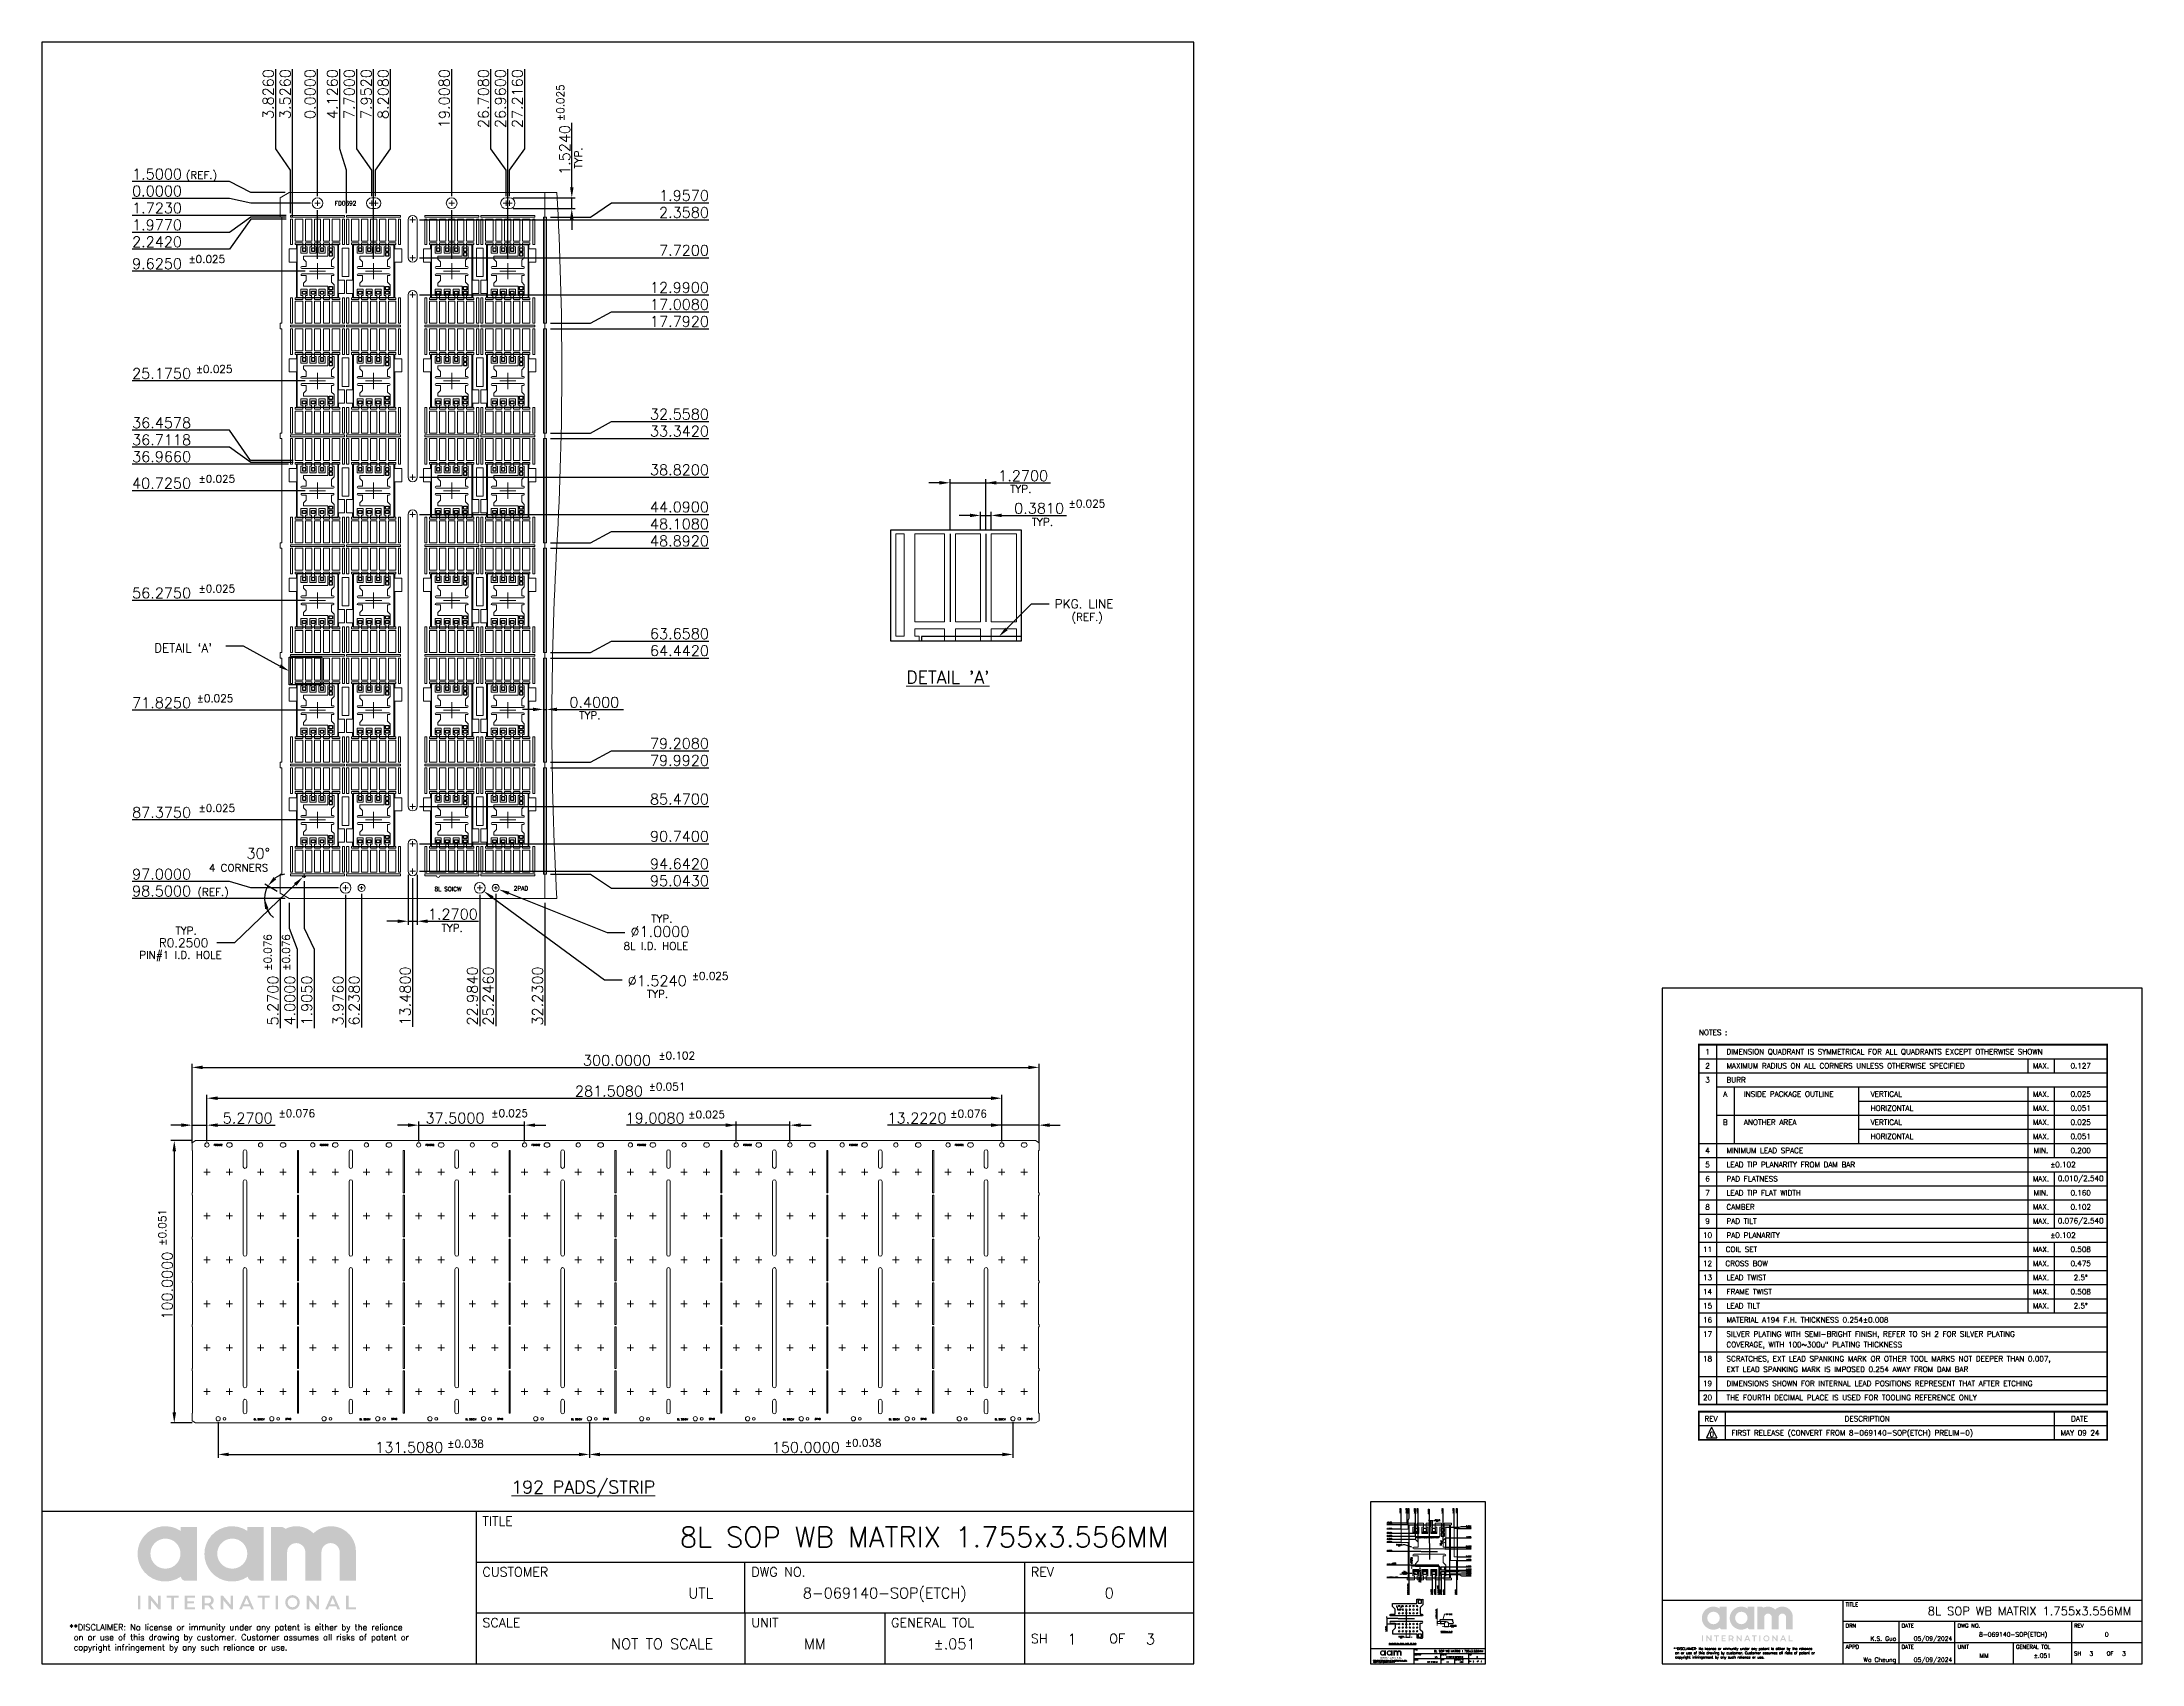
# Model space of a CAD drawing. Extents: x 1255 to 1552, y 205 to 435.
import ezdxf
from ezdxf.enums import TextEntityAlignment as Align
from ezdxf.lldxf.tags import DXFTag

# ---------------------------------------------------------------- set-up
doc = ezdxf.new("R2010")
doc.units = 0
for name, color, linetype in [('CEN', 2, 'CENTER'), ('COIN-LINE', 4, 'Continuous'), ('DIM', 7, 'Continuous'), ('DRAWING-SHEET', 6, 'Continuous'), ('LF-LINE', 1, 'Continuous'), ('PKG-OUT', 3, 'HIDDEN'), ('PLOTTING-AREA', 5, 'Continuous')]:
    doc.layers.add(name, color=color, linetype=linetype)
doc.styles.add('5.0-8.0 UNIT', font='SIMPLEX.shx', dxfattribs={"height": 0.15})
doc.styles.add('75_100   LAYOUT', font='SIMPLEX.shx', dxfattribs={"height": 1.5})
doc.styles.add('ROMANS', font='romans')
doc.styles.add('SIMPLEX', font='SIMPLEX.shx', dxfattribs={"height": 1})
doc.styles.get("Standard").update_dxf_attribs({"font": 'simplex.shx', "height": 2.5})
tags = doc.linetypes.add('CENTER', pattern=[2, 1.25, -0.25, 0.25, -0.25]).pattern_tags.tags
tags[10:11] = [DXFTag(74, 4), DXFTag(75, 0), DXFTag(340, '0'), DXFTag(46, 1.0), DXFTag(50, 0.0), DXFTag(44, 0.0), DXFTag(45, 0.0)]
tags[8:9] = [DXFTag(74, 4), DXFTag(75, 0), DXFTag(340, '0'), DXFTag(46, 1.0), DXFTag(50, 0.0), DXFTag(44, 0.0), DXFTag(45, 0.0)]
tags[6:7] = [DXFTag(74, 4), DXFTag(75, 0), DXFTag(340, '0'), DXFTag(46, 1.0), DXFTag(50, 0.0), DXFTag(44, 0.0), DXFTag(45, 0.0)]
tags[4:5] = [DXFTag(74, 4), DXFTag(75, 0), DXFTag(340, '0'), DXFTag(46, 1.0), DXFTag(50, 0.0), DXFTag(44, 0.0), DXFTag(45, 0.0)]
tags = doc.linetypes.add('HIDDEN', pattern=[0.375, 0.25, -0.125]).pattern_tags.tags
tags[6:7] = [DXFTag(74, 4), DXFTag(75, 0), DXFTag(340, '0'), DXFTag(46, 1.0), DXFTag(50, 0.0), DXFTag(44, 0.0), DXFTag(45, 0.0)]
tags[4:5] = [DXFTag(74, 4), DXFTag(75, 0), DXFTag(340, '0'), DXFTag(46, 1.0), DXFTag(50, 0.0), DXFTag(44, 0.0), DXFTag(45, 0.0)]
doc.dimstyles.new('5.0-8.0 UNIT', dxfattribs={"dimtxt": 0.15, "dimasz": 0.16, "dimexe": 0.05, "dimexo": 0.05, "dimgap": 0.025, "dimtad": 1, "dimdec": 4, "dimzin": 1, "dimdsep": 46, "dimtxsty": '5.0-8.0 UNIT', "dimcen": 0.0625, "dimdle": 1.25, "dimadec": 0, "dimazin": 0, "dimtfac": 1, "dimtdec": 4, "dimtmove": 0, "dimatfit": 3, "dimfxl": 0, "dimtolj": 1, "dimtzin": 0, "dimarcsym": 0})

# ---------------------------------------------------------------- blocks, each defined once
blk = doc.blocks.new('TABLE')
at = {"layer": 'PLOTTING-AREA', "true_color": 0xaa312c}
h = blk.add_hatch(color=15, dxfattribs=at)
h.dxf.hatch_style = 1
h.paths.add_polyline_path([(18.29, 16.19), (16.37, 16.19), (16.37, 15.71, 1.889057), (16.39, 10.31, 0.380764), (16.98, 9.82), (18.29, 9.82)])
h.paths.add_polyline_path([(16.35, 13.03, -1), (12.8, 13.03, -1)], flags=16)
h.paths.add_polyline_path([(26.18, 16.19), (24.26, 16.19), (24.26, 15.71, 1.889057), (24.29, 10.31, 0.380764), (24.87, 9.82), (26.18, 9.82)])
h.paths.add_polyline_path([(24.24, 13.03, -1), (20.69, 13.03, -1)], flags=16)
h.paths.add_polyline_path([(28.74, 15.96, 0.127425), (28.29, 16.19), (27.04, 16.19), (27.04, 9.82), (28.94, 9.82), (28.94, 13.14, -1.057833), (31.09, 13.14), (31.09, 9.82), (32.99, 9.82), (32.99, 13.14, -1.055561), (35.15, 13.14), (35.15, 9.82), (37.06, 9.82), (37.06, 13.4, 0.652706), (32.05, 15.43, 0.324597)])
at = {"layer": 'PLOTTING-AREA'}
h = blk.add_hatch(color=7, dxfattribs=at)
h.dxf.hatch_style = 1
h.paths.add_polyline_path([(11.32, 6.45), (11.62, 6.45), (11.62, 8.08), (11.32, 8.08)])
h.paths.add_polyline_path([(12.86, 7.53), (13.76, 6.45), (14.02, 6.45), (14.02, 8.08), (13.71, 8.08), (13.71, 6.98), (12.79, 8.08), (12.56, 8.08), (12.56, 6.45), (12.86, 6.45)])
h.paths.add_polyline_path([(15.27, 7.83), (15.27, 6.45), (15.57, 6.45), (15.57, 7.83), (16.13, 7.83), (16.13, 8.08), (14.73, 8.08), (14.73, 7.83)])
h.paths.add_polyline_path([(16.85, 8.08), (16.85, 6.45), (18.05, 6.45), (18.05, 6.7), (17.15, 6.7), (17.15, 7.15), (17.94, 7.15), (17.94, 7.4), (17.15, 7.4), (17.15, 7.83), (18.05, 7.83), (18.05, 8.08)])
h.paths.add_polyline_path([(18.91, 8.08), (18.91, 6.45), (19.21, 6.45), (19.21, 6.93), (19.64, 6.93), (19.98, 6.45), (20.32, 6.45), (19.94, 6.99, 0.813597), (19.71, 8.08)])
h.paths.add_polyline_path([(19.21, 7.83), (19.7, 7.83, -0.813374), (19.7, 7.18), (19.21, 7.18)], flags=16)
h.paths.add_polyline_path([(21.11, 6.45), (21.41, 6.45), (21.41, 7.53), (22.31, 6.45), (22.57, 6.45), (22.57, 8.08), (22.26, 8.08), (22.26, 6.98), (21.35, 8.08), (21.11, 8.08)])
h.paths.add_polyline_path([(23.27, 6.45), (23.58, 6.45), (23.74, 6.82), (24.56, 6.82), (24.72, 6.45), (25.03, 6.45), (24.31, 8.08), (23.99, 8.08)])
h.paths.add_polyline_path([(24.15, 7.78), (24.46, 7.06), (23.84, 7.06)], flags=16)
h.paths.add_polyline_path([(26, 7.83), (26, 6.45), (26.3, 6.45), (26.3, 7.83), (26.86, 7.83), (26.86, 8.08), (25.46, 8.08), (25.46, 7.83)])
h.paths.add_polyline_path([(27.57, 6.45), (27.87, 6.45), (27.87, 8.08), (27.57, 8.08)])
h.paths.add_polyline_path([(28.71, 7.27, 1), (30.44, 7.27, 1)])
h.paths.add_polyline_path([(30.15, 7.27, -1), (29, 7.27, -1)], flags=16)
h.paths.add_polyline_path([(31.5, 8.08), (31.26, 8.08), (31.26, 6.45), (31.56, 6.45), (31.56, 7.53), (32.46, 6.45), (32.72, 6.45), (32.72, 8.08), (32.41, 8.08), (32.41, 6.98)])
h.paths.add_polyline_path([(34.48, 8.08), (34.15, 8.08), (33.43, 6.45), (33.74, 6.45), (33.91, 6.82), (34.73, 6.82), (34.89, 6.45), (35.2, 6.45)])
h.paths.add_polyline_path([(34.32, 7.78), (34.62, 7.06), (34.01, 7.06)], flags=16)
h.paths.add_polyline_path([(35.91, 6.45), (37.06, 6.45), (37.06, 6.7), (36.2, 6.7), (36.2, 8.08), (35.91, 8.08)])
for p, q in [((136, 18), (0, 18)), ((136, 12), (51.25, 12)), ((83, 6), (83, 12)), ((136, 6), (51.25, 6)), ((99.5, 6), (99.5, 0))]:
    blk.add_line(p, q, dxfattribs=at)
blk.add_lwpolyline([(0, 191.5), (0, 0), (136, 0), (136, 191.5)], close=True, dxfattribs=at)
for points in [[(51.25, 18), (51.25, 0)], [(116, 12), (116, 0)], [(83, 6), (83, 0)]]:
    blk.add_lwpolyline(points, dxfattribs=at)
at = {"layer": 'PLOTTING-AREA', "color": 7, "style": 'SIMPLEX'}
for s, p in [('TITLE', (52, 16.32)), ('CUSTOMER', (52, 10.32)), ('DWG NO.', (83.75, 10.32)), ('REV', (116.75, 10.32)), ('SCALE', (52, 4.33)), ('UNIT', (83.75, 4.33)), ('GENERAL TOL', (100.25, 4.33))]:
    blk.add_text(s, height=1.1, dxfattribs=at).set_placement(p)
blk.add_text('NOT TO SCALE', height=1.25, dxfattribs=at).set_placement((79.25, 3), align=Align.TOP_RIGHT)
for s, p in [('SH', (116.75, 3)), ('OF', (126, 3))]:
    blk.add_text(s, height=1.1, dxfattribs=at).set_placement(p, align=Align.MIDDLE_LEFT)
at = {"layer": 'PLOTTING-AREA', "color": 7, "insert": (3.25, 4.69), "char_height": 0.7106, "width": 50.2084, "attachment_point": 1, "style": 'SIMPLEX'}
blk.add_mtext('**DISCLAIMER: No license or immunity under any patent is either by the reliance \\P on or use of this drawing by customer. Customer assumes all risks of patent or\\P copyright infringement by any such reliance or use.', dxfattribs=at)
blk = doc.blocks.new('INT')
at = {"lineweight": 0}
blk.add_line((-3, -0.13), (-3, -0.13), dxfattribs=at)
blk.add_lwpolyline([(-2.1, -3.45), (-2.34, -3.45), (-2.34, -2.54), (-1.47, -2.54), (-1.47, -3.45), (-1.71, -3.45), (-1.71, -4.01), (-0.83, -4.01), (-0.83, -3.45), (-1.07, -3.45), (-1.07, -2.54), (-0.2, -2.54), (-0.2, -3.45), (-0.44, -3.45), (-0.44, -4.01), (0.44, -4.01), (0.44, -3.45), (0.2, -3.45), (0.2, -2.54), (1.07, -2.54), (1.07, -3.45), (0.83, -3.45), (0.83, -4.01), (1.71, -4.01), (1.71, -3.45), (1.47, -3.45), (1.47, -2.14), (-1.97, -2.14), (-1.97, -1.72), (-1.59, -1.34), (-1.59, -0.63), (-2.21, -0.63, -1), (-2.21, -0.38), (2.21, -0.38, -1), (2.21, -0.63), (1.97, -0.63), (1.97, -1.57), (2.34, -1.94), (2.34, -3.45), (2.1, -3.45), (2.1, -4.01), (3.14, -4.01), (3.14, -3.76), (2.99, -3.76), (2.99, -3.15), (3.83, -3.15), (3.83, -1.27), (2.99, -1.27), (2.99, 3.76), (2.99, 3.76), (3.14, 3.76), (3.14, 4.01), (2.1, 4.01), (2.1, 3.45), (2.34, 3.45), (2.34, 1.94), (1.97, 1.57), (1.97, 0.63), (2.21, 0.63, -1), (2.21, 0.38), (-2.21, 0.38, -1), (-2.21, 0.63), (-1.59, 0.63), (-1.59, 1.34), (-1.97, 1.72), (-1.97, 2.14), (1.47, 2.14), (1.47, 3.45), (1.71, 3.45), (1.71, 4.01), (0.83, 4.01), (0.83, 3.45), (1.07, 3.45), (1.07, 2.54), (0.2, 2.54), (0.2, 3.45), (0.44, 3.45), (0.44, 4.01), (-0.44, 4.01), (-0.44, 3.45), (-0.2, 3.45), (-0.2, 2.54), (-1.07, 2.54), (-1.07, 3.45), (-0.83, 3.45), (-0.83, 4.01), (-1.71, 4.01), (-1.71, 3.45), (-1.47, 3.45), (-1.47, 2.54), (-2.34, 2.54), (-2.34, 3.45), (-2.1, 3.45), (-2.1, 4.01), (-3.15, 4.01), (-3.15, 3.76), (-3, 3.76), (-3, 3.15), (-4, 3.15), (-4, 1.27), (-3, 1.27), (-3, -0.13), (-3, -3.76), (-3.15, -3.76), (-3.15, -4.01), (-2.1, -4.01)], format="xyb", close=True, dxfattribs=at)
for points in [[(-2.14, 2.82), (-1.67, 2.82), (-1.67, 3.25), (-2.14, 3.25)], [(-0.87, 2.82), (-0.4, 2.82), (-0.4, 3.25), (-0.87, 3.25)], [(0.4, 2.82), (0.87, 2.82), (0.87, 3.25), (0.4, 3.25)], [(1.67, 2.82), (2.14, 2.82), (2.14, 3.25), (1.67, 3.25)], [(1.67, 2.19), (2.14, 2.19), (2.14, 2.62), (1.67, 2.62)], [(-2.14, -2.82), (-1.67, -2.82), (-1.67, -3.25), (-2.14, -3.25)], [(-0.87, -2.82), (-0.4, -2.82), (-0.4, -3.25), (-0.87, -3.25)], [(0.4, -2.82), (0.87, -2.82), (0.87, -3.25), (0.4, -3.25)], [(1.67, -2.19), (2.14, -2.19), (2.14, -2.62), (1.67, -2.62)], [(1.67, -2.82), (2.14, -2.82), (2.14, -3.25), (1.67, -3.25)]]:
    blk.add_lwpolyline(points, close=True)
at = {"layer": 'PKG-OUT'}
blk.add_lwpolyline([(2.92, 3.74), (-2.92, 3.74), (-2.92, -3.75), (2.92, -3.75)], close=True, dxfattribs=at)
blk = doc.blocks.new('TABLE1')
at = {"layer": 'DRAWING-SHEET', "true_color": 0xaa312c}
h = blk.add_hatch(color=15, dxfattribs=at)
h.dxf.hatch_style = 1
h.paths.add_polyline_path([(14.15, 17.1), (13.18, 17.1), (13.18, 16.85, 1.889057), (13.2, 14.15, 0.380764), (13.49, 13.91), (14.15, 13.91)])
h.paths.add_polyline_path([(13.18, 15.52, -1), (11.4, 15.52, -1)], flags=16)
h.paths.add_polyline_path([(18.09, 17.1), (17.13, 17.1), (17.13, 16.85, 1.889057), (17.14, 14.15, 0.380764), (17.44, 13.91), (18.09, 13.91)])
h.paths.add_polyline_path([(17.12, 15.52, -1), (15.35, 15.52, -1)], flags=16)
h.paths.add_polyline_path([(19.37, 16.98, 0.127425), (19.14, 17.1), (18.52, 17.1), (18.52, 13.91), (19.47, 13.91), (19.47, 15.57, -1.057833), (20.55, 15.57), (20.55, 13.91), (21.5, 13.91), (21.5, 15.57, -1.055561), (22.58, 15.57), (22.58, 13.91), (23.53, 13.91), (23.53, 15.7, 0.652706), (21.02, 16.71, 0.324597)])
at = {"layer": 'DRAWING-SHEET'}
h = blk.add_hatch(color=7, dxfattribs=at)
h.dxf.hatch_style = 1
h.paths.add_polyline_path([(10.66, 12.22), (10.81, 12.22), (10.81, 13.04), (10.66, 13.04)])
h.paths.add_polyline_path([(11.43, 12.76), (11.88, 12.22), (12.01, 12.22), (12.01, 13.04), (11.86, 13.04), (11.86, 12.49), (11.4, 13.04), (11.28, 13.04), (11.28, 12.22), (11.43, 12.22)])
h.paths.add_polyline_path([(12.64, 12.92), (12.64, 12.22), (12.79, 12.22), (12.79, 12.92), (13.07, 12.92), (13.07, 13.04), (12.37, 13.04), (12.37, 12.92)])
h.paths.add_polyline_path([(13.43, 13.04), (13.43, 12.22), (14.02, 12.22), (14.02, 12.35), (13.57, 12.35), (13.57, 12.58), (13.97, 12.58), (13.97, 12.7), (13.57, 12.7), (13.57, 12.92), (14.02, 12.92), (14.02, 13.04)])
h.paths.add_polyline_path([(14.46, 13.04), (14.46, 12.22), (14.6, 12.22), (14.6, 12.47), (14.82, 12.47), (14.99, 12.22), (15.16, 12.22), (14.97, 12.49, 0.813597), (14.85, 13.04)])
h.paths.add_polyline_path([(14.6, 12.91), (14.85, 12.91, -0.813374), (14.85, 12.59), (14.6, 12.59)], flags=16)
h.paths.add_polyline_path([(15.56, 12.22), (15.71, 12.22), (15.71, 12.76), (16.15, 12.22), (16.29, 12.22), (16.29, 13.04), (16.13, 13.04), (16.13, 12.49), (15.67, 13.04), (15.56, 13.04)])
h.paths.add_polyline_path([(16.64, 12.22), (16.79, 12.22), (16.87, 12.41), (17.28, 12.41), (17.36, 12.22), (17.52, 12.22), (17.16, 13.04), (16.99, 13.04)])
h.paths.add_polyline_path([(17.08, 12.89), (17.23, 12.53), (16.92, 12.53)], flags=16)
h.paths.add_polyline_path([(18, 12.92), (18, 12.22), (18.15, 12.22), (18.15, 12.92), (18.43, 12.92), (18.43, 13.04), (17.73, 13.04), (17.73, 12.92)])
h.paths.add_polyline_path([(18.78, 12.22), (18.93, 12.22), (18.93, 13.04), (18.78, 13.04)])
h.paths.add_polyline_path([(19.36, 12.63, 1), (20.22, 12.63, 1)])
h.paths.add_polyline_path([(20.08, 12.63, -1), (19.5, 12.63, -1)], flags=16)
h.paths.add_polyline_path([(20.75, 13.04), (20.63, 13.04), (20.63, 12.22), (20.78, 12.22), (20.78, 12.76), (21.23, 12.22), (21.36, 12.22), (21.36, 13.04), (21.21, 13.04), (21.21, 12.49)])
h.paths.add_polyline_path([(22.24, 13.04), (22.08, 13.04), (21.72, 12.22), (21.87, 12.22), (21.95, 12.41), (22.36, 12.41), (22.44, 12.22), (22.6, 12.22)])
h.paths.add_polyline_path([(22.16, 12.89), (22.31, 12.53), (22, 12.53)], flags=16)
h.paths.add_polyline_path([(22.96, 12.22), (23.53, 12.22), (23.53, 12.35), (23.1, 12.35), (23.1, 13.04), (22.96, 13.04)])
for p, q in [((73, 18), (5, 18)), ((73, 15), (30.62, 15)), ((38.56, 15), (38.56, 9)), ((46.5, 9), (46.5, 15)), ((73, 12), (30.62, 12)), ((54.75, 12), (54.75, 9))]:
    blk.add_line(p, q, dxfattribs=at)
blk.add_lwpolyline([(5, 104.75), (5, 9), (73, 9), (73, 104.75)], close=True, dxfattribs=at)
for points in [[(30.62, 18), (30.62, 9)], [(63, 15), (63, 9)]]:
    blk.add_lwpolyline(points, dxfattribs=at)
at = {"layer": 'DRAWING-SHEET', "color": 7, "style": 'SIMPLEX'}
for s, p in [('TITLE', (31, 17.16)), ('DRN', (31, 14.16)), ('DATE', (38.94, 14.16)), ('DWG NO.', (46.88, 14.16)), ('REV', (63.38, 14.16)), ('APPD', (31, 11.16)), ('DATE', (38.94, 11.16)), ('UNIT', (46.88, 11.16)), ('GENERAL TOL', (55.13, 11.16))]:
    blk.add_text(s, height=0.55, dxfattribs=at).set_placement(p)
for s, p in [('SH', (63.38, 10.5)), ('OF', (68, 10.5))]:
    blk.add_text(s, height=0.55, dxfattribs=at).set_placement(p, align=Align.MIDDLE_LEFT)
at = {"layer": 'DRAWING-SHEET', "color": 7, "insert": (6.62, 11.34), "char_height": 0.3553, "width": 25.1042, "attachment_point": 1, "style": 'SIMPLEX'}
blk.add_mtext('**DISCLAIMER: No license or immunity under any patent is either by the reliance \\P on or use of this drawing by customer. Customer assumes all risks of patent or\\P copyright infringement by any such reliance or use.', dxfattribs=at)
blk = doc.blocks.new('A$C694c3807')
at = {"lineweight": 0}
for points in [[(2.1, 4.13), (2.1, 3.84), (2.34, 3.84), (2.34, 2.32), (1.97, 1.95), (1.97, 1.02), (2.21, 1.02, -1), (2.21, 0.76), (-2.21, 0.76, -1), (-2.21, 1.02), (-1.59, 1.02), (-1.59, 1.72), (-1.97, 2.1), (-1.97, 2.52), (1.47, 2.52), (1.47, 3.84), (1.71, 3.84), (1.71, 4.13)], [(1.71, -3.36), (1.71, -3.07), (1.47, -3.07), (1.47, -1.76), (-1.97, -1.76), (-1.97, -1.34), (-1.59, -0.96), (-1.59, -0.25), (-2.21, -0.25, -1), (-2.21, 0), (2.21, 0, -1), (2.21, -0.25), (1.97, -0.25), (1.97, -1.19), (2.34, -1.56), (2.34, -3.07), (2.1, -3.07), (2.1, -3.36)]]:
    blk.add_lwpolyline(points, format="xyb", dxfattribs=at)
for points in [[(-1.71, 4.13), (-1.71, 3.84), (-1.47, 3.84), (-1.47, 2.92), (-2.34, 2.92), (-2.34, 3.84), (-2.1, 3.84), (-2.1, 4.13)], [(-0.44, 4.13), (-0.44, 3.84), (-0.2, 3.84), (-0.2, 2.92), (-1.07, 2.92), (-1.07, 3.84), (-0.83, 3.84), (-0.83, 4.13)], [(0.83, 4.13), (0.83, 3.84), (1.07, 3.84), (1.07, 2.92), (0.2, 2.92), (0.2, 3.84), (0.44, 3.84), (0.44, 4.13)], [(-2.1, -3.36), (-2.1, -3.07), (-2.34, -3.07), (-2.34, -2.16), (-1.47, -2.16), (-1.47, -3.07), (-1.71, -3.07), (-1.71, -3.36)], [(-0.83, -3.36), (-0.83, -3.07), (-1.07, -3.07), (-1.07, -2.16), (-0.2, -2.16), (-0.2, -3.07), (-0.44, -3.07), (-0.44, -3.36)], [(0.44, -3.36), (0.44, -3.07), (0.2, -3.07), (0.2, -2.16), (1.07, -2.16), (1.07, -3.07), (0.83, -3.07), (0.83, -3.36)]]:
    blk.add_lwpolyline(points, dxfattribs=at)
for points in [[(-2.14, 3.2), (-1.67, 3.2), (-1.67, 3.64), (-2.14, 3.64)], [(-0.87, 3.2), (-0.4, 3.2), (-0.4, 3.64), (-0.87, 3.64)], [(0.4, 3.2), (0.87, 3.2), (0.87, 3.64), (0.4, 3.64)], [(1.67, 3.2), (2.14, 3.2), (2.14, 3.64), (1.67, 3.64)], [(1.67, 2.57), (2.14, 2.57), (2.14, 3), (1.67, 3)], [(-2.14, -2.44), (-1.67, -2.44), (-1.67, -2.87), (-2.14, -2.87)], [(-0.87, -2.44), (-0.4, -2.44), (-0.4, -2.87), (-0.87, -2.87)], [(0.4, -2.44), (0.87, -2.44), (0.87, -2.87), (0.4, -2.87)], [(1.67, -1.8), (2.14, -1.8), (2.14, -2.24), (1.67, -2.24)], [(1.67, -2.44), (2.14, -2.44), (2.14, -2.87), (1.67, -2.87)]]:
    blk.add_lwpolyline(points, close=True)
at = {"layer": 'PKG-OUT'}
blk.add_lwpolyline([(2.92, -3.36), (2.92, 4.13), (-2.92, 4.13), (-2.92, -3.36)], close=True, dxfattribs=at)
blk = doc.blocks.new('*D5')
at = {"layer": 'Defpoints', "color": 0, "transparency": 16777216}
for p in [(1451.43, 224.15), (1451.68, 225.07), (1451.68, 224.71)]:
    blk.add_point(p, dxfattribs=at)
at = {"layer": 'DIM', "color": 0, "lineweight": -2, "transparency": 16777216}
for p, q in [((1451.27, 225.07), (1451.11, 225.07)), ((1451.43, 224.2), (1451.43, 225.12)), ((1451.43, 225.07), (1451.68, 225.07)), ((1451.68, 224.76), (1451.68, 225.12)), ((1451.84, 225.07), (1452.76, 225.07))]:
    blk.add_line(p, q, dxfattribs=at)
at = {"layer": 'DIM', "color": 0, "transparency": 16777216}
for points in [[(1451.27, 225.09), (1451.27, 225.04), (1451.43, 225.07)], [(1451.84, 225.09), (1451.84, 225.04), (1451.68, 225.07)]]:
    blk.add_solid(points, dxfattribs=at)
at = {"layer": 'DIM', "color": 0, "transparency": 16777216, "insert": (1452.38, 225.17), "char_height": 0.15, "attachment_point": 5, "style": '5.0-8.0 UNIT'}
blk.add_mtext('\\A1;0.2413', dxfattribs=at)

msp = doc.modelspace()

# ---------------------------------------------------------------- hatches: boundary and pattern name
at = {"layer": 'PKG-OUT'}
h = msp.add_hatch(dxfattribs=at)
h.set_pattern_fill('ANSI31', color=256, scale=0.02)
h.set_pattern_definition([(45, (-19.71186, -23.286616), (-0.0449012806, 0.0449012806), [])])
h.paths.add_polyline_path([(1449.31288, 218.7746), (1449.31288, 218.6102), (1452.59028, 218.6102), (1452.59028, 218.7746)])
h.paths.add_polyline_path([(1449.70818, 217.9312), (1449.70818, 218.1062), (1448.94458, 218.1062), (1448.94458, 217.9312)])
h.paths.add_polyline_path([(1450.21458, 218.1062), (1450.21458, 217.9312), (1450.97818, 217.9312), (1450.97818, 218.1062)])
h.paths.add_polyline_path([(1451.48458, 218.1062), (1451.48458, 217.9312), (1452.24818, 217.9312), (1452.24818, 218.1062)])
h.paths.add_polyline_path([(1452.59028, 222.6178), (1452.59028, 222.7822), (1449.31288, 222.7822), (1449.31288, 222.6178)])
h.paths.add_polyline_path([(1449.70818, 223.2862), (1449.70818, 223.4612), (1448.94458, 223.4612), (1448.94458, 223.2862)])
h.paths.add_polyline_path([(1450.97818, 223.2862), (1450.97818, 223.4612), (1450.21458, 223.4612), (1450.21458, 223.2862)])
h.paths.add_polyline_path([(1452.24818, 223.2862), (1452.24818, 223.4612), (1451.48458, 223.4612), (1451.48458, 223.2862)])

# ---------------------------------------------------------------- linework, layer by layer
at = {"lineweight": 0}
for points in [[(1291.61226, 405.83852), (1291.61226, 406.10672), (1290.56276, 406.10672), (1290.56276, 405.85252), (1290.71276, 405.85252), (1290.71276, 405.24352), (1289.71276, 405.24352), (1289.71276, 403.36352), (1290.71276, 403.36352), (1290.71276, 401.96852), (1290.71276, 401.96852), (1290.71276, 398.33452), (1290.56276, 398.33452), (1290.56276, 398.08032), (1291.61226, 398.08032), (1291.61226, 398.34852)], [(1291.99326, 405.83852), (1291.99326, 406.10672), (1292.88226, 406.10672), (1292.88226, 405.83852)], [(1293.26326, 405.83852), (1293.26326, 406.10672), (1294.15226, 406.10672), (1294.15226, 405.83852)], [(1294.53326, 405.83852), (1294.53326, 406.10672), (1295.42226, 406.10672), (1295.42226, 405.83852)], [(1295.80326, 405.83852), (1295.80326, 406.10672), (1296.85276, 406.10672), (1296.85276, 405.85252), (1296.70276, 405.85252), (1296.70276, 405.85252), (1296.70276, 400.82352), (1297.53376, 400.82352), (1297.53376, 398.94352), (1296.70276, 398.94352), (1296.70276, 398.33452), (1296.85276, 398.33452), (1296.85276, 398.08032), (1295.80326, 398.08032), (1295.80326, 398.34852)], [(1299.56426, 405.83852), (1299.56426, 406.10672), (1298.51476, 406.10672), (1298.51476, 405.85252), (1298.66476, 405.85252), (1298.66476, 405.85252), (1298.66476, 400.82352), (1297.83376, 400.82352), (1297.83376, 398.94352), (1298.66476, 398.94352), (1298.66476, 398.33452), (1298.51476, 398.33452), (1298.51476, 398.08032), (1299.56426, 398.08032), (1299.56426, 398.34852)], [(1300.83426, 405.83852), (1300.83426, 406.10672), (1299.94526, 406.10672), (1299.94526, 405.83852)], [(1302.10426, 405.83852), (1302.10426, 406.10672), (1301.21526, 406.10672), (1301.21526, 405.83852)], [(1303.37426, 405.83852), (1303.37426, 406.10672), (1302.48526, 406.10672), (1302.48526, 405.83852)], [(1303.75526, 405.83852), (1303.75526, 406.10672), (1304.80476, 406.10672), (1304.80476, 405.85252), (1304.65476, 405.85252), (1304.65476, 405.24352), (1305.65476, 405.24352), (1305.65476, 403.36352), (1304.65476, 403.36352), (1304.65476, 398.33452), (1304.80476, 398.33452), (1304.80476, 398.08032), (1303.75526, 398.08032), (1303.75526, 398.34852)], [(1310.62026, 398.34852), (1310.62026, 398.08032), (1309.57076, 398.08032), (1309.57076, 398.33452), (1309.72076, 398.33452), (1309.72076, 401.94915), (1309.72076, 401.94915), (1309.72076, 403.36352), (1308.72076, 403.36352), (1308.72076, 405.24352), (1309.72076, 405.24352), (1309.72076, 405.85252), (1309.57076, 405.85252), (1309.57076, 406.10672), (1310.62026, 406.10672), (1310.62026, 405.83852)], [(1311.00126, 405.83852), (1311.00126, 406.10672), (1311.89026, 406.10672), (1311.89026, 405.83852)], [(1312.27126, 405.83852), (1312.27126, 406.10672), (1313.16026, 406.10672), (1313.16026, 405.83852)], [(1313.54126, 405.83852), (1313.54126, 406.10672), (1314.43026, 406.10672), (1314.43026, 405.83852)], [(1314.81126, 405.83852), (1314.81126, 406.10672), (1315.86076, 406.10672), (1315.86076, 405.85252), (1315.71076, 405.85252), (1315.71076, 405.85252), (1315.71076, 400.82352), (1316.54176, 400.82352), (1316.54176, 398.94352), (1315.71076, 398.94352), (1315.71076, 398.33452), (1315.86076, 398.33452), (1315.86076, 398.08032), (1314.81126, 398.08032), (1314.81126, 398.34852)], [(1318.57226, 405.83852), (1318.57226, 406.10672), (1317.52276, 406.10672), (1317.52276, 405.85252), (1317.67276, 405.85252), (1317.67276, 405.85252), (1317.67276, 400.82352), (1316.84176, 400.82352), (1316.84176, 398.94352), (1317.67276, 398.94352), (1317.67276, 398.33452), (1317.52276, 398.33452), (1317.52276, 398.08032), (1318.57226, 398.08032), (1318.57226, 398.34852)], [(1319.84226, 405.83852), (1319.84226, 406.10672), (1318.95326, 406.10672), (1318.95326, 405.83852)], [(1321.11226, 405.83852), (1321.11226, 406.10672), (1320.22326, 406.10672), (1320.22326, 405.83852)], [(1322.38226, 405.83852), (1322.38226, 406.10672), (1321.49326, 406.10672), (1321.49326, 405.83852)], [(1322.76326, 398.34852), (1322.76326, 398.08032), (1323.81276, 398.08032), (1323.81276, 398.33452), (1323.66276, 398.33452), (1323.66276, 401.94915), (1323.66276, 401.94915), (1323.66276, 403.36352), (1324.66276, 403.36352), (1324.66276, 405.24352), (1323.66276, 405.24352), (1323.66276, 405.85252), (1323.81276, 405.85252), (1323.81276, 406.10672), (1322.76326, 406.10672), (1322.76326, 405.83852)], [(1291.99326, 398.34852), (1291.99326, 398.08032), (1292.88226, 398.08032), (1292.88226, 398.34852)], [(1293.26326, 398.34852), (1293.26326, 398.08032), (1294.15226, 398.08032), (1294.15226, 398.34852)], [(1294.53326, 398.34852), (1294.53326, 398.08032), (1295.42226, 398.08032), (1295.42226, 398.34852)], [(1300.83426, 398.34852), (1300.83426, 398.08032), (1299.94526, 398.08032), (1299.94526, 398.34852)], [(1302.10426, 398.34852), (1302.10426, 398.08032), (1301.21526, 398.08032), (1301.21526, 398.34852)], [(1303.37426, 398.34852), (1303.37426, 398.08032), (1302.48526, 398.08032), (1302.48526, 398.34852)], [(1311.00126, 398.34852), (1311.00126, 398.08032), (1311.89026, 398.08032), (1311.89026, 398.34852)], [(1312.27126, 398.34852), (1312.27126, 398.08032), (1313.16026, 398.08032), (1313.16026, 398.34852)], [(1313.54126, 398.34852), (1313.54126, 398.08032), (1314.43026, 398.08032), (1314.43026, 398.34852)], [(1319.84226, 398.34852), (1319.84226, 398.08032), (1318.95326, 398.08032), (1318.95326, 398.34852)], [(1321.11226, 398.34852), (1321.11226, 398.08032), (1320.22326, 398.08032), (1320.22326, 398.34852)], [(1322.38226, 398.34852), (1322.38226, 398.08032), (1321.49326, 398.08032), (1321.49326, 398.34852)], [(1291.61226, 390.28852), (1291.61226, 390.55672), (1290.56276, 390.55672), (1290.56276, 390.30252), (1290.71276, 390.30252), (1290.71276, 389.69352), (1289.71276, 389.69352), (1289.71276, 387.81352), (1290.71276, 387.81352), (1290.71276, 386.39915), (1290.71276, 386.39915), (1290.71276, 382.78452), (1290.56276, 382.78452), (1290.56276, 382.53032), (1291.61226, 382.53032), (1291.61226, 382.79852)], [(1291.99326, 390.28852), (1291.99326, 390.55672), (1292.88226, 390.55672), (1292.88226, 390.28852)], [(1293.26326, 390.28852), (1293.26326, 390.55672), (1294.15226, 390.55672), (1294.15226, 390.28852)], [(1294.53326, 390.28852), (1294.53326, 390.55672), (1295.42226, 390.55672), (1295.42226, 390.28852)], [(1295.80326, 390.28852), (1295.80326, 390.55672), (1296.85276, 390.55672), (1296.85276, 390.30252), (1296.70276, 390.30252), (1296.70276, 390.30252), (1296.70276, 385.27352), (1297.53376, 385.27352), (1297.53376, 383.39352), (1296.70276, 383.39352), (1296.70276, 382.78452), (1296.85276, 382.78452), (1296.85276, 382.53032), (1295.80326, 382.53032), (1295.80326, 382.79852)], [(1299.56426, 390.28852), (1299.56426, 390.55672), (1298.51476, 390.55672), (1298.51476, 390.30252), (1298.66476, 390.30252), (1298.66476, 390.30252), (1298.66476, 385.27352), (1297.83376, 385.27352), (1297.83376, 383.39352), (1298.66476, 383.39352), (1298.66476, 382.78452), (1298.51476, 382.78452), (1298.51476, 382.53032), (1299.56426, 382.53032), (1299.56426, 382.79852)], [(1300.83426, 390.28852), (1300.83426, 390.55672), (1299.94526, 390.55672), (1299.94526, 390.28852)], [(1302.10426, 390.28852), (1302.10426, 390.55672), (1301.21526, 390.55672), (1301.21526, 390.28852)], [(1303.37426, 390.28852), (1303.37426, 390.55672), (1302.48526, 390.55672), (1302.48526, 390.28852)], [(1303.75526, 390.28852), (1303.75526, 390.55672), (1304.80476, 390.55672), (1304.80476, 390.30252), (1304.65476, 390.30252), (1304.65476, 389.69352), (1305.65476, 389.69352), (1305.65476, 387.81352), (1304.65476, 387.81352), (1304.65476, 386.39915), (1304.65476, 386.39915), (1304.65476, 382.78452), (1304.80476, 382.78452), (1304.80476, 382.53032), (1303.75526, 382.53032), (1303.75526, 382.79852)], [(1310.62026, 390.28852), (1310.62026, 390.55672), (1309.57076, 390.55672), (1309.57076, 390.30252), (1309.72076, 390.30252), (1309.72076, 389.69352), (1308.72076, 389.69352), (1308.72076, 387.81352), (1309.72076, 387.81352), (1309.72076, 386.39915), (1309.72076, 386.39915), (1309.72076, 382.78452), (1309.57076, 382.78452), (1309.57076, 382.53032), (1310.62026, 382.53032), (1310.62026, 382.79852)], [(1311.00126, 390.28852), (1311.00126, 390.55672), (1311.89026, 390.55672), (1311.89026, 390.28852)], [(1312.27126, 390.28852), (1312.27126, 390.55672), (1313.16026, 390.55672), (1313.16026, 390.28852)], [(1313.54126, 390.28852), (1313.54126, 390.55672), (1314.43026, 390.55672), (1314.43026, 390.28852)], [(1314.81126, 390.28852), (1314.81126, 390.55672), (1315.86076, 390.55672), (1315.86076, 390.30252), (1315.71076, 390.30252), (1315.71076, 390.30252), (1315.71076, 385.27352), (1316.54176, 385.27352), (1316.54176, 383.39352), (1315.71076, 383.39352), (1315.71076, 382.78452), (1315.86076, 382.78452), (1315.86076, 382.53032), (1314.81126, 382.53032), (1314.81126, 382.79852)], [(1318.57226, 390.28852), (1318.57226, 390.55672), (1317.52276, 390.55672), (1317.52276, 390.30252), (1317.67276, 390.30252), (1317.67276, 390.30252), (1317.67276, 385.27352), (1316.84176, 385.27352), (1316.84176, 383.39352), (1317.67276, 383.39352), (1317.67276, 382.78452), (1317.52276, 382.78452), (1317.52276, 382.53032), (1318.57226, 382.53032), (1318.57226, 382.79852)], [(1319.84226, 390.28852), (1319.84226, 390.55672), (1318.95326, 390.55672), (1318.95326, 390.28852)], [(1321.11226, 390.28852), (1321.11226, 390.55672), (1320.22326, 390.55672), (1320.22326, 390.28852)], [(1322.38226, 390.28852), (1322.38226, 390.55672), (1321.49326, 390.55672), (1321.49326, 390.28852)], [(1322.76326, 390.28852), (1322.76326, 390.55672), (1323.81276, 390.55672), (1323.81276, 390.30252), (1323.66276, 390.30252), (1323.66276, 389.69352), (1324.66276, 389.69352), (1324.66276, 387.81352), (1323.66276, 387.81352), (1323.66276, 386.39915), (1323.66276, 386.39915), (1323.66276, 382.78452), (1323.81276, 382.78452), (1323.81276, 382.53032), (1322.76326, 382.53032), (1322.76326, 382.79852)], [(1291.99326, 382.79852), (1291.99326, 382.53032), (1292.88226, 382.53032), (1292.88226, 382.79852)], [(1293.26326, 382.79852), (1293.26326, 382.53032), (1294.15226, 382.53032), (1294.15226, 382.79852)], [(1294.53326, 382.79852), (1294.53326, 382.53032), (1295.42226, 382.53032), (1295.42226, 382.79852)], [(1300.83426, 382.79852), (1300.83426, 382.53032), (1299.94526, 382.53032), (1299.94526, 382.79852)], [(1302.10426, 382.79852), (1302.10426, 382.53032), (1301.21526, 382.53032), (1301.21526, 382.79852)], [(1303.37426, 382.79852), (1303.37426, 382.53032), (1302.48526, 382.53032), (1302.48526, 382.79852)], [(1311.00126, 382.79852), (1311.00126, 382.53032), (1311.89026, 382.53032), (1311.89026, 382.79852)], [(1312.27126, 382.79852), (1312.27126, 382.53032), (1313.16026, 382.53032), (1313.16026, 382.79852)], [(1313.54126, 382.79852), (1313.54126, 382.53032), (1314.43026, 382.53032), (1314.43026, 382.79852)], [(1319.84226, 382.79852), (1319.84226, 382.53032), (1318.95326, 382.53032), (1318.95326, 382.79852)], [(1321.11226, 382.79852), (1321.11226, 382.53032), (1320.22326, 382.53032), (1320.22326, 382.79852)], [(1322.38226, 382.79852), (1322.38226, 382.53032), (1321.49326, 382.53032), (1321.49326, 382.79852)], [(1291.61226, 374.73852), (1291.61226, 375.00672), (1290.56276, 375.00672), (1290.56276, 374.75252), (1290.71276, 374.75252), (1290.71276, 374.14352), (1289.71276, 374.14352), (1289.71276, 372.26352), (1290.71276, 372.26352), (1290.71276, 370.86852), (1290.71276, 370.86852), (1290.71276, 367.23452), (1290.56276, 367.23452), (1290.56276, 366.98032), (1291.61226, 366.98032), (1291.61226, 367.24852)], [(1291.99326, 374.73852), (1291.99326, 375.00672), (1292.88226, 375.00672), (1292.88226, 374.73852)], [(1293.26326, 374.73852), (1293.26326, 375.00672), (1294.15226, 375.00672), (1294.15226, 374.73852)], [(1294.53326, 374.73852), (1294.53326, 375.00672), (1295.42226, 375.00672), (1295.42226, 374.73852)], [(1295.80326, 374.73852), (1295.80326, 375.00672), (1296.85276, 375.00672), (1296.85276, 374.75252), (1296.70276, 374.75252), (1296.70276, 374.75252), (1296.70276, 369.72352), (1297.53376, 369.72352), (1297.53376, 367.84352), (1296.70276, 367.84352), (1296.70276, 367.23452), (1296.85276, 367.23452), (1296.85276, 366.98032), (1295.80326, 366.98032), (1295.80326, 367.24852)], [(1299.56426, 374.73852), (1299.56426, 375.00672), (1298.51476, 375.00672), (1298.51476, 374.75252), (1298.66476, 374.75252), (1298.66476, 374.75252), (1298.66476, 369.72352), (1297.83376, 369.72352), (1297.83376, 367.84352), (1298.66476, 367.84352), (1298.66476, 367.23452), (1298.51476, 367.23452), (1298.51476, 366.98032), (1299.56426, 366.98032), (1299.56426, 367.24852)], [(1300.83426, 374.73852), (1300.83426, 375.00672), (1299.94526, 375.00672), (1299.94526, 374.73852)], [(1302.10426, 374.73852), (1302.10426, 375.00672), (1301.21526, 375.00672), (1301.21526, 374.73852)], [(1303.37426, 374.73852), (1303.37426, 375.00672), (1302.48526, 375.00672), (1302.48526, 374.73852)], [(1303.75526, 374.73852), (1303.75526, 375.00672), (1304.80476, 375.00672), (1304.80476, 374.75252), (1304.65476, 374.75252), (1304.65476, 374.14352), (1305.65476, 374.14352), (1305.65476, 372.26352), (1304.65476, 372.26352), (1304.65476, 370.84915), (1304.65476, 370.84915), (1304.65476, 367.23452), (1304.80476, 367.23452), (1304.80476, 366.98032), (1303.75526, 366.98032), (1303.75526, 367.24852)], [(1310.62026, 374.73852), (1310.62026, 375.00672), (1309.57076, 375.00672), (1309.57076, 374.75252), (1309.72076, 374.75252), (1309.72076, 374.14352), (1308.72076, 374.14352), (1308.72076, 372.26352), (1309.72076, 372.26352), (1309.72076, 370.84915), (1309.72076, 370.84915), (1309.72076, 367.23452), (1309.57076, 367.23452), (1309.57076, 366.98032), (1310.62026, 366.98032), (1310.62026, 367.24852)], [(1311.00126, 374.73852), (1311.00126, 375.00672), (1311.89026, 375.00672), (1311.89026, 374.73852)], [(1312.27126, 374.73852), (1312.27126, 375.00672), (1313.16026, 375.00672), (1313.16026, 374.73852)], [(1313.54126, 374.73852), (1313.54126, 375.00672), (1314.43026, 375.00672), (1314.43026, 374.73852)], [(1314.81126, 374.73852), (1314.81126, 375.00672), (1315.86076, 375.00672), (1315.86076, 374.75252), (1315.71076, 374.75252), (1315.71076, 374.75252), (1315.71076, 369.72352), (1316.54176, 369.72352), (1316.54176, 367.84352), (1315.71076, 367.84352), (1315.71076, 367.23452), (1315.86076, 367.23452), (1315.86076, 366.98032), (1314.81126, 366.98032), (1314.81126, 367.24852)], [(1318.57226, 374.73852), (1318.57226, 375.00672), (1317.52276, 375.00672), (1317.52276, 374.75252), (1317.67276, 374.75252), (1317.67276, 374.75252), (1317.67276, 369.72352), (1316.84176, 369.72352), (1316.84176, 367.84352), (1317.67276, 367.84352), (1317.67276, 367.23452), (1317.52276, 367.23452), (1317.52276, 366.98032), (1318.57226, 366.98032), (1318.57226, 367.24852)], [(1319.84226, 374.73852), (1319.84226, 375.00672), (1318.95326, 375.00672), (1318.95326, 374.73852)], [(1321.11226, 374.73852), (1321.11226, 375.00672), (1320.22326, 375.00672), (1320.22326, 374.73852)], [(1322.38226, 374.73852), (1322.38226, 375.00672), (1321.49326, 375.00672), (1321.49326, 374.73852)], [(1322.76326, 374.73852), (1322.76326, 375.00672), (1323.81276, 375.00672), (1323.81276, 374.75252), (1323.66276, 374.75252), (1323.66276, 374.14352), (1324.66276, 374.14352), (1324.66276, 372.26352), (1323.66276, 372.26352), (1323.66276, 370.84915), (1323.66276, 370.84915), (1323.66276, 367.23452), (1323.81276, 367.23452), (1323.81276, 366.98032), (1322.76326, 366.98032), (1322.76326, 367.24852)], [(1291.99326, 367.24852), (1291.99326, 366.98032), (1292.88226, 366.98032), (1292.88226, 367.24852)], [(1293.26326, 367.24852), (1293.26326, 366.98032), (1294.15226, 366.98032), (1294.15226, 367.24852)], [(1294.53326, 367.24852), (1294.53326, 366.98032), (1295.42226, 366.98032), (1295.42226, 367.24852)], [(1300.83426, 367.24852), (1300.83426, 366.98032), (1299.94526, 366.98032), (1299.94526, 367.24852)], [(1302.10426, 367.24852), (1302.10426, 366.98032), (1301.21526, 366.98032), (1301.21526, 367.24852)], [(1303.37426, 367.24852), (1303.37426, 366.98032), (1302.48526, 366.98032), (1302.48526, 367.24852)], [(1311.00126, 367.24852), (1311.00126, 366.98032), (1311.89026, 366.98032), (1311.89026, 367.24852)], [(1312.27126, 367.24852), (1312.27126, 366.98032), (1313.16026, 366.98032), (1313.16026, 367.24852)], [(1313.54126, 367.24852), (1313.54126, 366.98032), (1314.43026, 366.98032), (1314.43026, 367.24852)], [(1319.84226, 367.24852), (1319.84226, 366.98032), (1318.95326, 366.98032), (1318.95326, 367.24852)], [(1321.11226, 367.24852), (1321.11226, 366.98032), (1320.22326, 366.98032), (1320.22326, 367.24852)], [(1322.38226, 367.24852), (1322.38226, 366.98032), (1321.49326, 366.98032), (1321.49326, 367.24852)], [(1291.61226, 359.18852), (1291.61226, 359.45672), (1290.56276, 359.45672), (1290.56276, 359.20252), (1290.71276, 359.20252), (1290.71276, 358.59352), (1289.71276, 358.59352), (1289.71276, 356.71352), (1290.71276, 356.71352), (1290.71276, 355.29915), (1290.71276, 355.29915), (1290.71276, 351.68452), (1290.56276, 351.68452), (1290.56276, 351.43032), (1291.61226, 351.43032), (1291.61226, 351.69852)], [(1291.99326, 359.18852), (1291.99326, 359.45672), (1292.88226, 359.45672), (1292.88226, 359.18852)], [(1293.26326, 359.18852), (1293.26326, 359.45672), (1294.15226, 359.45672), (1294.15226, 359.18852)], [(1294.53326, 359.18852), (1294.53326, 359.45672), (1295.42226, 359.45672), (1295.42226, 359.18852)], [(1295.80326, 359.18852), (1295.80326, 359.45672), (1296.85276, 359.45672), (1296.85276, 359.20252), (1296.70276, 359.20252), (1296.70276, 359.20252), (1296.70276, 354.17352), (1297.53376, 354.17352), (1297.53376, 352.29352), (1296.70276, 352.29352), (1296.70276, 351.68452), (1296.85276, 351.68452), (1296.85276, 351.43032), (1295.80326, 351.43032), (1295.80326, 351.69852)], [(1299.56426, 359.18852), (1299.56426, 359.45672), (1298.51476, 359.45672), (1298.51476, 359.20252), (1298.66476, 359.20252), (1298.66476, 359.20252), (1298.66476, 354.17352), (1297.83376, 354.17352), (1297.83376, 352.29352), (1298.66476, 352.29352), (1298.66476, 351.68452), (1298.51476, 351.68452), (1298.51476, 351.43032), (1299.56426, 351.43032), (1299.56426, 351.69852)], [(1300.83426, 359.18852), (1300.83426, 359.45672), (1299.94526, 359.45672), (1299.94526, 359.18852)], [(1302.10426, 359.18852), (1302.10426, 359.45672), (1301.21526, 359.45672), (1301.21526, 359.18852)], [(1303.37426, 359.18852), (1303.37426, 359.45672), (1302.48526, 359.45672), (1302.48526, 359.18852)], [(1303.75526, 359.18852), (1303.75526, 359.45672), (1304.80476, 359.45672), (1304.80476, 359.20252), (1304.65476, 359.20252), (1304.65476, 358.59352), (1305.65476, 358.59352), (1305.65476, 356.71352), (1304.65476, 356.71352), (1304.65476, 355.29915), (1304.65476, 355.29915), (1304.65476, 351.68452), (1304.80476, 351.68452), (1304.80476, 351.43032), (1303.75526, 351.43032), (1303.75526, 351.69852)], [(1310.62026, 359.18852), (1310.62026, 359.45672), (1309.57076, 359.45672), (1309.57076, 359.20252), (1309.72076, 359.20252), (1309.72076, 358.59352), (1308.72076, 358.59352), (1308.72076, 356.71352), (1309.72076, 356.71352), (1309.72076, 355.29915), (1309.72076, 355.29915), (1309.72076, 351.68452), (1309.57076, 351.68452), (1309.57076, 351.43032), (1310.62026, 351.43032), (1310.62026, 351.69852)], [(1311.00126, 359.18852), (1311.00126, 359.45672), (1311.89026, 359.45672), (1311.89026, 359.18852)], [(1312.27126, 359.18852), (1312.27126, 359.45672), (1313.16026, 359.45672), (1313.16026, 359.18852)], [(1313.54126, 359.18852), (1313.54126, 359.45672), (1314.43026, 359.45672), (1314.43026, 359.18852)], [(1314.81126, 359.18852), (1314.81126, 359.45672), (1315.86076, 359.45672), (1315.86076, 359.20252), (1315.71076, 359.20252), (1315.71076, 359.20252), (1315.71076, 354.17352), (1316.54176, 354.17352), (1316.54176, 352.29352), (1315.71076, 352.29352), (1315.71076, 351.68452), (1315.86076, 351.68452), (1315.86076, 351.43032), (1314.81126, 351.43032), (1314.81126, 351.69852)], [(1318.57226, 359.18852), (1318.57226, 359.45672), (1317.52276, 359.45672), (1317.52276, 359.20252), (1317.67276, 359.20252), (1317.67276, 359.20252), (1317.67276, 354.17352), (1316.84176, 354.17352), (1316.84176, 352.29352), (1317.67276, 352.29352), (1317.67276, 351.68452), (1317.52276, 351.68452), (1317.52276, 351.43032), (1318.57226, 351.43032), (1318.57226, 351.69852)], [(1319.84226, 359.18852), (1319.84226, 359.45672), (1318.95326, 359.45672), (1318.95326, 359.18852)], [(1321.11226, 359.18852), (1321.11226, 359.45672), (1320.22326, 359.45672), (1320.22326, 359.18852)], [(1322.38226, 359.18852), (1322.38226, 359.45672), (1321.49326, 359.45672), (1321.49326, 359.18852)], [(1322.76326, 359.18852), (1322.76326, 359.45672), (1323.81276, 359.45672), (1323.81276, 359.20252), (1323.66276, 359.20252), (1323.66276, 358.59352), (1324.66276, 358.59352), (1324.66276, 356.71352), (1323.66276, 356.71352), (1323.66276, 355.29915), (1323.66276, 355.29915), (1323.66276, 351.68452), (1323.81276, 351.68452), (1323.81276, 351.43032), (1322.76326, 351.43032), (1322.76326, 351.69852)], [(1291.99326, 351.69852), (1291.99326, 351.43032), (1292.88226, 351.43032), (1292.88226, 351.69852)], [(1293.26326, 351.69852), (1293.26326, 351.43032), (1294.15226, 351.43032), (1294.15226, 351.69852)], [(1294.53326, 351.69852), (1294.53326, 351.43032), (1295.42226, 351.43032), (1295.42226, 351.69852)], [(1300.83426, 351.69852), (1300.83426, 351.43032), (1299.94526, 351.43032), (1299.94526, 351.69852)], [(1302.10426, 351.69852), (1302.10426, 351.43032), (1301.21526, 351.43032), (1301.21526, 351.69852)], [(1303.37426, 351.69852), (1303.37426, 351.43032), (1302.48526, 351.43032), (1302.48526, 351.69852)], [(1311.00126, 351.69852), (1311.00126, 351.43032), (1311.89026, 351.43032), (1311.89026, 351.69852)], [(1312.27126, 351.69852), (1312.27126, 351.43032), (1313.16026, 351.43032), (1313.16026, 351.69852)], [(1313.54126, 351.69852), (1313.54126, 351.43032), (1314.43026, 351.43032), (1314.43026, 351.69852)], [(1319.84226, 351.69852), (1319.84226, 351.43032), (1318.95326, 351.43032), (1318.95326, 351.69852)], [(1321.11226, 351.69852), (1321.11226, 351.43032), (1320.22326, 351.43032), (1320.22326, 351.69852)], [(1322.38226, 351.69852), (1322.38226, 351.43032), (1321.49326, 351.43032), (1321.49326, 351.69852)], [(1291.61226, 343.63852), (1291.61226, 343.90672), (1290.56276, 343.90672), (1290.56276, 343.65252), (1290.71276, 343.65252), (1290.71276, 343.04352), (1289.71276, 343.04352), (1289.71276, 341.16352), (1290.71276, 341.16352), (1290.71276, 339.74915), (1290.71276, 339.74915), (1290.71276, 336.13452), (1290.56276, 336.13452), (1290.56276, 335.88032), (1291.61226, 335.88032), (1291.61226, 336.14852)], [(1291.99326, 343.63852), (1291.99326, 343.90672), (1292.88226, 343.90672), (1292.88226, 343.63852)], [(1293.26326, 343.63852), (1293.26326, 343.90672), (1294.15226, 343.90672), (1294.15226, 343.63852)], [(1294.53326, 343.63852), (1294.53326, 343.90672), (1295.42226, 343.90672), (1295.42226, 343.63852)], [(1295.80326, 343.63852), (1295.80326, 343.90672), (1296.85276, 343.90672), (1296.85276, 343.65252), (1296.70276, 343.65252), (1296.70276, 343.65252), (1296.70276, 338.62352), (1297.53376, 338.62352), (1297.53376, 336.74352), (1296.70276, 336.74352), (1296.70276, 336.13452), (1296.85276, 336.13452), (1296.85276, 335.88032), (1295.80326, 335.88032), (1295.80326, 336.14852)], [(1299.56426, 343.63852), (1299.56426, 343.90672), (1298.51476, 343.90672), (1298.51476, 343.65252), (1298.66476, 343.65252), (1298.66476, 343.65252), (1298.66476, 338.62352), (1297.83376, 338.62352), (1297.83376, 336.74352), (1298.66476, 336.74352), (1298.66476, 336.13452), (1298.51476, 336.13452), (1298.51476, 335.88032), (1299.56426, 335.88032), (1299.56426, 336.14852)], [(1300.83426, 343.63852), (1300.83426, 343.90672), (1299.94526, 343.90672), (1299.94526, 343.63852)], [(1302.10426, 343.63852), (1302.10426, 343.90672), (1301.21526, 343.90672), (1301.21526, 343.63852)], [(1303.37426, 343.63852), (1303.37426, 343.90672), (1302.48526, 343.90672), (1302.48526, 343.63852)], [(1303.75526, 343.63852), (1303.75526, 343.90672), (1304.80476, 343.90672), (1304.80476, 343.65252), (1304.65476, 343.65252), (1304.65476, 343.04352), (1305.65476, 343.04352), (1305.65476, 341.16352), (1304.65476, 341.16352), (1304.65476, 339.74915), (1304.65476, 339.74915), (1304.65476, 336.13452), (1304.80476, 336.13452), (1304.80476, 335.88032), (1303.75526, 335.88032), (1303.75526, 336.14852)], [(1310.62026, 343.63852), (1310.62026, 343.90672), (1309.57076, 343.90672), (1309.57076, 343.65252), (1309.72076, 343.65252), (1309.72076, 343.04352), (1308.72076, 343.04352), (1308.72076, 341.16352), (1309.72076, 341.16352), (1309.72076, 339.74915), (1309.72076, 339.74915), (1309.72076, 336.13452), (1309.57076, 336.13452), (1309.57076, 335.88032), (1310.62026, 335.88032), (1310.62026, 336.14852)], [(1311.00126, 343.63852), (1311.00126, 343.90672), (1311.89026, 343.90672), (1311.89026, 343.63852)], [(1312.27126, 343.63852), (1312.27126, 343.90672), (1313.16026, 343.90672), (1313.16026, 343.63852)], [(1313.54126, 343.63852), (1313.54126, 343.90672), (1314.43026, 343.90672), (1314.43026, 343.63852)], [(1314.81126, 343.63852), (1314.81126, 343.90672), (1315.86076, 343.90672), (1315.86076, 343.65252), (1315.71076, 343.65252), (1315.71076, 343.65252), (1315.71076, 338.62352), (1316.54176, 338.62352), (1316.54176, 336.74352), (1315.71076, 336.74352), (1315.71076, 336.13452), (1315.86076, 336.13452), (1315.86076, 335.88032), (1314.81126, 335.88032), (1314.81126, 336.14852)], [(1318.57226, 343.63852), (1318.57226, 343.90672), (1317.52276, 343.90672), (1317.52276, 343.65252), (1317.67276, 343.65252), (1317.67276, 343.65252), (1317.67276, 338.62352), (1316.84176, 338.62352), (1316.84176, 336.74352), (1317.67276, 336.74352), (1317.67276, 336.13452), (1317.52276, 336.13452), (1317.52276, 335.88032), (1318.57226, 335.88032), (1318.57226, 336.14852)], [(1319.84226, 343.63852), (1319.84226, 343.90672), (1318.95326, 343.90672), (1318.95326, 343.63852)], [(1321.11226, 343.63852), (1321.11226, 343.90672), (1320.22326, 343.90672), (1320.22326, 343.63852)], [(1322.38226, 343.63852), (1322.38226, 343.90672), (1321.49326, 343.90672), (1321.49326, 343.63852)], [(1322.76326, 343.63852), (1322.76326, 343.90672), (1323.81276, 343.90672), (1323.81276, 343.65252), (1323.66276, 343.65252), (1323.66276, 343.04352), (1324.66276, 343.04352), (1324.66276, 341.16352), (1323.66276, 341.16352), (1323.66276, 339.74915), (1323.66276, 339.74915), (1323.66276, 336.13452), (1323.81276, 336.13452), (1323.81276, 335.88032), (1322.76326, 335.88032), (1322.76326, 336.14852)], [(1291.99326, 336.14852), (1291.99326, 335.88032), (1292.88226, 335.88032), (1292.88226, 336.14852)], [(1293.26326, 336.14852), (1293.26326, 335.88032), (1294.15226, 335.88032), (1294.15226, 336.14852)], [(1294.53326, 336.14852), (1294.53326, 335.88032), (1295.42226, 335.88032), (1295.42226, 336.14852)], [(1300.83426, 336.14852), (1300.83426, 335.88032), (1299.94526, 335.88032), (1299.94526, 336.14852)], [(1302.10426, 336.14852), (1302.10426, 335.88032), (1301.21526, 335.88032), (1301.21526, 336.14852)], [(1303.37426, 336.14852), (1303.37426, 335.88032), (1302.48526, 335.88032), (1302.48526, 336.14852)], [(1311.00126, 336.14852), (1311.00126, 335.88032), (1311.89026, 335.88032), (1311.89026, 336.14852)], [(1312.27126, 336.14852), (1312.27126, 335.88032), (1313.16026, 335.88032), (1313.16026, 336.14852)], [(1313.54126, 336.14852), (1313.54126, 335.88032), (1314.43026, 335.88032), (1314.43026, 336.14852)], [(1319.84226, 336.14852), (1319.84226, 335.88032), (1318.95326, 335.88032), (1318.95326, 336.14852)], [(1321.11226, 336.14852), (1321.11226, 335.88032), (1320.22326, 335.88032), (1320.22326, 336.14852)], [(1322.38226, 336.14852), (1322.38226, 335.88032), (1321.49326, 335.88032), (1321.49326, 336.14852)], [(1291.61226, 328.08852), (1291.61226, 328.35672), (1290.56276, 328.35672), (1290.56276, 328.10252), (1290.71276, 328.10252), (1290.71276, 327.49352), (1289.71276, 327.49352), (1289.71276, 325.61352), (1290.71276, 325.61352), (1290.71276, 324.19915), (1290.71276, 324.19915), (1290.71276, 320.58452), (1290.56276, 320.58452), (1290.56276, 320.33032), (1291.61226, 320.33032), (1291.61226, 320.59852)], [(1291.99326, 328.08852), (1291.99326, 328.35672), (1292.88226, 328.35672), (1292.88226, 328.08852)], [(1293.26326, 328.08852), (1293.26326, 328.35672), (1294.15226, 328.35672), (1294.15226, 328.08852)], [(1294.53326, 328.08852), (1294.53326, 328.35672), (1295.42226, 328.35672), (1295.42226, 328.08852)], [(1295.80326, 328.08852), (1295.80326, 328.35672), (1296.85276, 328.35672), (1296.85276, 328.10252), (1296.70276, 328.10252), (1296.70276, 328.10252), (1296.70276, 323.07352), (1297.53376, 323.07352), (1297.53376, 321.19352), (1296.70276, 321.19352), (1296.70276, 320.58452), (1296.85276, 320.58452), (1296.85276, 320.33032), (1295.80326, 320.33032), (1295.80326, 320.59852)], [(1299.56426, 328.08852), (1299.56426, 328.35672), (1298.51476, 328.35672), (1298.51476, 328.10252), (1298.66476, 328.10252), (1298.66476, 328.10252), (1298.66476, 323.07352), (1297.83376, 323.07352), (1297.83376, 321.19352), (1298.66476, 321.19352), (1298.66476, 320.58452), (1298.51476, 320.58452), (1298.51476, 320.33032), (1299.56426, 320.33032), (1299.56426, 320.59852)], [(1300.83426, 328.08852), (1300.83426, 328.35672), (1299.94526, 328.35672), (1299.94526, 328.08852)], [(1302.10426, 328.08852), (1302.10426, 328.35672), (1301.21526, 328.35672), (1301.21526, 328.08852)], [(1303.37426, 328.08852), (1303.37426, 328.35672), (1302.48526, 328.35672), (1302.48526, 328.08852)], [(1303.75526, 328.08852), (1303.75526, 328.35672), (1304.80476, 328.35672), (1304.80476, 328.10252), (1304.65476, 328.10252), (1304.65476, 327.49352), (1305.65476, 327.49352), (1305.65476, 325.61352), (1304.65476, 325.61352), (1304.65476, 324.19915), (1304.65476, 324.19915), (1304.65476, 320.58452), (1304.80476, 320.58452), (1304.80476, 320.33032), (1303.75526, 320.33032), (1303.75526, 320.59852)], [(1310.62026, 328.08852), (1310.62026, 328.35672), (1309.57076, 328.35672), (1309.57076, 328.10252), (1309.72076, 328.10252), (1309.72076, 327.49352), (1308.72076, 327.49352), (1308.72076, 325.61352), (1309.72076, 325.61352), (1309.72076, 324.19915), (1309.72076, 324.19915), (1309.72076, 320.58452), (1309.57076, 320.58452), (1309.57076, 320.33032), (1310.62026, 320.33032), (1310.62026, 320.59852)], [(1311.00126, 328.08852), (1311.00126, 328.35672), (1311.89026, 328.35672), (1311.89026, 328.08852)], [(1312.27126, 328.08852), (1312.27126, 328.35672), (1313.16026, 328.35672), (1313.16026, 328.08852)], [(1313.54126, 328.08852), (1313.54126, 328.35672), (1314.43026, 328.35672), (1314.43026, 328.08852)], [(1314.81126, 328.08852), (1314.81126, 328.35672), (1315.86076, 328.35672), (1315.86076, 328.10252), (1315.71076, 328.10252), (1315.71076, 328.10252), (1315.71076, 323.07352), (1316.54176, 323.07352), (1316.54176, 321.19352), (1315.71076, 321.19352), (1315.71076, 320.58452), (1315.86076, 320.58452), (1315.86076, 320.33032), (1314.81126, 320.33032), (1314.81126, 320.59852)], [(1318.57226, 328.08852), (1318.57226, 328.35672), (1317.52276, 328.35672), (1317.52276, 328.10252), (1317.67276, 328.10252), (1317.67276, 328.10252), (1317.67276, 323.07352), (1316.84176, 323.07352), (1316.84176, 321.19352), (1317.67276, 321.19352), (1317.67276, 320.58452), (1317.52276, 320.58452), (1317.52276, 320.33032), (1318.57226, 320.33032), (1318.57226, 320.59852)], [(1319.84226, 328.08852), (1319.84226, 328.35672), (1318.95326, 328.35672), (1318.95326, 328.08852)], [(1321.11226, 328.08852), (1321.11226, 328.35672), (1320.22326, 328.35672), (1320.22326, 328.08852)], [(1322.38226, 328.08852), (1322.38226, 328.35672), (1321.49326, 328.35672), (1321.49326, 328.08852)], [(1322.76326, 328.08852), (1322.76326, 328.35672), (1323.81276, 328.35672), (1323.81276, 328.10252), (1323.66276, 328.10252), (1323.66276, 327.49352), (1324.66276, 327.49352), (1324.66276, 325.61352), (1323.66276, 325.61352), (1323.66276, 324.19915), (1323.66276, 324.19915), (1323.66276, 320.58452), (1323.81276, 320.58452), (1323.81276, 320.33032), (1322.76326, 320.33032), (1322.76326, 320.59852)], [(1291.99326, 320.59852), (1291.99326, 320.33032), (1292.88226, 320.33032), (1292.88226, 320.59852)], [(1293.26326, 320.59852), (1293.26326, 320.33032), (1294.15226, 320.33032), (1294.15226, 320.59852)], [(1294.53326, 320.59852), (1294.53326, 320.33032), (1295.42226, 320.33032), (1295.42226, 320.59852)], [(1300.83426, 320.59852), (1300.83426, 320.33032), (1299.94526, 320.33032), (1299.94526, 320.59852)], [(1302.10426, 320.59852), (1302.10426, 320.33032), (1301.21526, 320.33032), (1301.21526, 320.59852)], [(1303.37426, 320.59852), (1303.37426, 320.33032), (1302.48526, 320.33032), (1302.48526, 320.59852)], [(1311.00126, 320.59852), (1311.00126, 320.33032), (1311.89026, 320.33032), (1311.89026, 320.59852)], [(1312.27126, 320.59852), (1312.27126, 320.33032), (1313.16026, 320.33032), (1313.16026, 320.59852)], [(1313.54126, 320.59852), (1313.54126, 320.33032), (1314.43026, 320.33032), (1314.43026, 320.59852)], [(1319.84226, 320.59852), (1319.84226, 320.33032), (1318.95326, 320.33032), (1318.95326, 320.59852)], [(1321.11226, 320.59852), (1321.11226, 320.33032), (1320.22326, 320.33032), (1320.22326, 320.59852)], [(1322.38226, 320.59852), (1322.38226, 320.33032), (1321.49326, 320.33032), (1321.49326, 320.59852)]]:
    msp.add_lwpolyline(points, dxfattribs=at)
for points in [[(1297.20276, 401.32352), (1297.20276, 405.35252), (1298.16476, 405.35252), (1298.16476, 401.32352)], [(1316.21076, 401.32352), (1316.21076, 405.35252), (1317.17276, 405.35252), (1317.17276, 401.32352)], [(1304.65476, 401.96852), (1304.65476, 401.96852)], [(1297.20276, 385.77352), (1297.20276, 389.80252), (1298.16476, 389.80252), (1298.16476, 385.77352)], [(1316.21076, 385.77352), (1316.21076, 389.80252), (1317.17276, 389.80252), (1317.17276, 385.77352)], [(1297.20276, 370.22352), (1297.20276, 374.25252), (1298.16476, 374.25252), (1298.16476, 370.22352)], [(1316.21076, 370.22352), (1316.21076, 374.25252), (1317.17276, 374.25252), (1317.17276, 370.22352)], [(1297.20276, 354.67352), (1297.20276, 358.70252), (1298.16476, 358.70252), (1298.16476, 354.67352)], [(1316.21076, 354.67352), (1316.21076, 358.70252), (1317.17276, 358.70252), (1317.17276, 354.67352)], [(1297.20276, 339.12352), (1297.20276, 343.15252), (1298.16476, 343.15252), (1298.16476, 339.12352)], [(1316.21076, 339.12352), (1316.21076, 343.15252), (1317.17276, 343.15252), (1317.17276, 339.12352)], [(1297.20276, 323.57352), (1297.20276, 327.60252), (1298.16476, 327.60252), (1298.16476, 323.57352)], [(1316.21076, 323.57352), (1316.21076, 327.60252), (1317.17276, 327.60252), (1317.17276, 323.57352)]]:
    msp.add_lwpolyline(points, close=True, dxfattribs=at)
at = {"layer": 'CEN', "linetype": 'CENTER', "lineweight": 0}
for p, q in [((1294.08876, 411.71852), (1293.32676, 411.71852)), ((1293.70776, 412.09952), (1293.70776, 411.33752)), ((1302.29676, 411.71852), (1301.02676, 411.71852)), ((1301.40776, 412.09952), (1301.40776, 411.33752)), ((1301.91576, 412.09952), (1301.91576, 411.33752)), ((1313.09676, 411.71852), (1312.33476, 411.71852)), ((1312.71576, 412.09952), (1312.71576, 411.33752)), ((1321.30476, 411.71852), (1320.03476, 411.71852)), ((1320.41576, 412.09952), (1320.41576, 411.33752)), ((1320.92376, 412.09952), (1320.92376, 411.33752)), ((1325.93776, 413.21852), (1325.93776, 313.21852)), ((1292.56276, 402.09352), (1294.85276, 402.09352)), ((1293.70776, 403.23852), (1293.70776, 400.94852)), ((1302.80476, 402.09352), (1300.51476, 402.09352)), ((1301.65976, 403.23852), (1301.65976, 400.94852)), ((1311.57076, 402.09352), (1313.86076, 402.09352)), ((1312.71576, 403.23852), (1312.71576, 400.94852)), ((1321.81276, 402.09352), (1319.52276, 402.09352)), ((1320.66776, 403.23852), (1320.66776, 400.94852)), ((1293.70776, 387.68852), (1293.70776, 385.39852)), ((1301.65976, 387.68852), (1301.65976, 385.39852)), ((1312.71576, 387.68852), (1312.71576, 385.39852)), ((1320.66776, 387.68852), (1320.66776, 385.39852)), ((1292.56276, 386.54352), (1294.85276, 386.54352)), ((1302.80476, 386.54352), (1300.51476, 386.54352)), ((1311.57076, 386.54352), (1313.86076, 386.54352)), ((1321.81276, 386.54352), (1319.52276, 386.54352)), ((1293.70776, 372.13852), (1293.70776, 369.84852)), ((1301.65976, 372.13852), (1301.65976, 369.84852)), ((1312.71576, 372.13852), (1312.71576, 369.84852)), ((1320.66776, 372.13852), (1320.66776, 369.84852)), ((1292.56276, 370.99352), (1294.85276, 370.99352)), ((1302.80476, 370.99352), (1300.51476, 370.99352)), ((1311.57076, 370.99352), (1313.86076, 370.99352)), ((1321.81276, 370.99352), (1319.52276, 370.99352)), ((1292.56276, 355.44352), (1294.85276, 355.44352)), ((1293.70776, 356.58852), (1293.70776, 354.29852)), ((1302.80476, 355.44352), (1300.51476, 355.44352)), ((1301.65976, 356.58852), (1301.65976, 354.29852)), ((1311.57076, 355.44352), (1313.86076, 355.44352)), ((1312.71576, 356.58852), (1312.71576, 354.29852)), ((1321.81276, 355.44352), (1319.52276, 355.44352)), ((1320.66776, 356.58852), (1320.66776, 354.29852)), ((1292.56276, 339.89352), (1294.85276, 339.89352)), ((1293.70776, 341.03852), (1293.70776, 338.74852)), ((1302.80476, 339.89352), (1300.51476, 339.89352)), ((1301.65976, 341.03852), (1301.65976, 338.74852)), ((1311.57076, 339.89352), (1313.86076, 339.89352)), ((1312.71576, 341.03852), (1312.71576, 338.74852)), ((1321.81276, 339.89352), (1319.52276, 339.89352)), ((1320.66776, 341.03852), (1320.66776, 338.74852)), ((1292.56276, 324.34352), (1294.85276, 324.34352)), ((1293.70776, 325.48852), (1293.70776, 323.19852)), ((1302.80476, 324.34352), (1300.51476, 324.34352)), ((1301.65976, 325.48852), (1301.65976, 323.19852)), ((1311.57076, 324.34352), (1313.86076, 324.34352)), ((1312.71576, 325.48852), (1312.71576, 323.19852)), ((1321.81276, 324.34352), (1319.52276, 324.34352)), ((1320.66776, 325.48852), (1320.66776, 323.19852)), ((1298.06476, 314.71852), (1297.30276, 314.71852)), ((1297.68376, 315.09952), (1297.68376, 314.33752)), ((1300.19576, 314.71852), (1299.69576, 314.71852)), ((1299.94576, 314.96852), (1299.94576, 314.46852)), ((1317.07276, 314.71852), (1316.31076, 314.71852)), ((1316.69176, 315.09952), (1316.69176, 314.33752)), ((1319.20376, 314.71852), (1318.70376, 314.71852)), ((1318.95376, 314.96852), (1318.95376, 314.46852))]:
    msp.add_line(p, q, dxfattribs=at)
at = {"layer": 'CEN', "ltscale": 4}
for p, q in [((1383.31854, 364.88987), (1383.31854, 352.42667)), ((1388.39854, 364.88987), (1388.39854, 352.42667))]:
    msp.add_line(p, q, dxfattribs=at)
at = {"layer": 'CEN', "linetype": 'CENTER', "lineweight": 0, "ltscale": 0.03}
for p, q in [((1277.58319, 274.45687), (1278.49919, 274.45687)), ((1278.04119, 274.91487), (1278.04119, 273.99887)), ((1281.67999, 274.45687), (1280.76399, 274.45687)), ((1281.22199, 274.91487), (1281.22199, 273.99887)), ((1285.18639, 274.45687), (1286.10239, 274.45687)), ((1285.64439, 274.91487), (1285.64439, 273.99887)), ((1289.28319, 274.45687), (1288.36719, 274.45687)), ((1288.82519, 274.91487), (1288.82519, 273.99887)), ((1292.58319, 274.45687), (1293.49919, 274.45687)), ((1293.04119, 274.91487), (1293.04119, 273.99887)), ((1296.67999, 274.45687), (1295.76399, 274.45687)), ((1296.22199, 274.91487), (1296.22199, 273.99887)), ((1300.18639, 274.45687), (1301.10239, 274.45687)), ((1300.64439, 274.91487), (1300.64439, 273.99887)), ((1304.28319, 274.45687), (1303.36719, 274.45687)), ((1303.82519, 274.91487), (1303.82519, 273.99887)), ((1307.58319, 274.45687), (1308.49919, 274.45687)), ((1308.04119, 274.91487), (1308.04119, 273.99887)), ((1311.67999, 274.45687), (1310.76399, 274.45687)), ((1311.22199, 274.91487), (1311.22199, 273.99887)), ((1315.18639, 274.45687), (1316.10239, 274.45687)), ((1315.64439, 274.91487), (1315.64439, 273.99887)), ((1319.28319, 274.45687), (1318.36719, 274.45687)), ((1318.82519, 274.91487), (1318.82519, 273.99887)), ((1322.58319, 274.45687), (1323.49919, 274.45687)), ((1323.04119, 274.91487), (1323.04119, 273.99887)), ((1326.67999, 274.45687), (1325.76399, 274.45687)), ((1326.22199, 274.91487), (1326.22199, 273.99887)), ((1330.18639, 274.45687), (1331.10239, 274.45687)), ((1330.64439, 274.91487), (1330.64439, 273.99887)), ((1334.28319, 274.45687), (1333.36719, 274.45687)), ((1333.82519, 274.91487), (1333.82519, 273.99887)), ((1337.58319, 274.45687), (1338.49919, 274.45687)), ((1338.04119, 274.91487), (1338.04119, 273.99887)), ((1341.67999, 274.45687), (1340.76399, 274.45687)), ((1341.22199, 274.91487), (1341.22199, 273.99887)), ((1345.18639, 274.45687), (1346.10239, 274.45687)), ((1345.64439, 274.91487), (1345.64439, 273.99887)), ((1349.28319, 274.45687), (1348.36719, 274.45687)), ((1348.82519, 274.91487), (1348.82519, 273.99887)), ((1352.58319, 274.45687), (1353.49919, 274.45687)), ((1353.04119, 274.91487), (1353.04119, 273.99887)), ((1356.67999, 274.45687), (1355.76399, 274.45687)), ((1356.22199, 274.91487), (1356.22199, 273.99887)), ((1360.18639, 274.45687), (1361.10239, 274.45687)), ((1360.64439, 274.91487), (1360.64439, 273.99887)), ((1364.28319, 274.45687), (1363.36719, 274.45687)), ((1363.82519, 274.91487), (1363.82519, 273.99887)), ((1367.58319, 274.45687), (1368.49919, 274.45687)), ((1368.04119, 274.91487), (1368.04119, 273.99887)), ((1371.67999, 274.45687), (1370.76399, 274.45687)), ((1371.22199, 274.91487), (1371.22199, 273.99887)), ((1375.18639, 274.45687), (1376.10239, 274.45687)), ((1375.64439, 274.91487), (1375.64439, 273.99887)), ((1379.28319, 274.45687), (1378.36719, 274.45687)), ((1378.82519, 274.91487), (1378.82519, 273.99887)), ((1382.58319, 274.45687), (1383.49919, 274.45687)), ((1383.04119, 274.91487), (1383.04119, 273.99887)), ((1386.67999, 274.45687), (1385.76399, 274.45687)), ((1386.22199, 274.91487), (1386.22199, 273.99887)), ((1390.18639, 274.45687), (1391.10239, 274.45687)), ((1390.64439, 274.91487), (1390.64439, 273.99887)), ((1394.28319, 274.45687), (1393.36719, 274.45687)), ((1393.82519, 274.91487), (1393.82519, 273.99887)), ((1277.58319, 268.23687), (1278.49919, 268.23687)), ((1278.04119, 268.69487), (1278.04119, 267.77887)), ((1281.67999, 268.23687), (1280.76399, 268.23687)), ((1281.22199, 268.69487), (1281.22199, 267.77887)), ((1285.18639, 268.23687), (1286.10239, 268.23687)), ((1285.64439, 268.69487), (1285.64439, 267.77887)), ((1289.28319, 268.23687), (1288.36719, 268.23687)), ((1288.82519, 268.69487), (1288.82519, 267.77887)), ((1292.58319, 268.23687), (1293.49919, 268.23687)), ((1293.04119, 268.69487), (1293.04119, 267.77887)), ((1296.67999, 268.23687), (1295.76399, 268.23687)), ((1296.22199, 268.69487), (1296.22199, 267.77887)), ((1300.18639, 268.23687), (1301.10239, 268.23687)), ((1300.64439, 268.69487), (1300.64439, 267.77887)), ((1304.28319, 268.23687), (1303.36719, 268.23687)), ((1303.82519, 268.69487), (1303.82519, 267.77887)), ((1307.58319, 268.23687), (1308.49919, 268.23687)), ((1308.04119, 268.69487), (1308.04119, 267.77887)), ((1311.67999, 268.23687), (1310.76399, 268.23687)), ((1311.22199, 268.69487), (1311.22199, 267.77887)), ((1315.18639, 268.23687), (1316.10239, 268.23687)), ((1315.64439, 268.69487), (1315.64439, 267.77887)), ((1319.28319, 268.23687), (1318.36719, 268.23687)), ((1318.82519, 268.69487), (1318.82519, 267.77887)), ((1322.58319, 268.23687), (1323.49919, 268.23687)), ((1323.04119, 268.69487), (1323.04119, 267.77887)), ((1326.67999, 268.23687), (1325.76399, 268.23687)), ((1326.22199, 268.69487), (1326.22199, 267.77887)), ((1330.18639, 268.23687), (1331.10239, 268.23687)), ((1330.64439, 268.69487), (1330.64439, 267.77887)), ((1334.28319, 268.23687), (1333.36719, 268.23687)), ((1333.82519, 268.69487), (1333.82519, 267.77887)), ((1337.58319, 268.23687), (1338.49919, 268.23687)), ((1338.04119, 268.69487), (1338.04119, 267.77887)), ((1341.67999, 268.23687), (1340.76399, 268.23687)), ((1341.22199, 268.69487), (1341.22199, 267.77887)), ((1345.18639, 268.23687), (1346.10239, 268.23687)), ((1345.64439, 268.69487), (1345.64439, 267.77887)), ((1349.28319, 268.23687), (1348.36719, 268.23687)), ((1348.82519, 268.69487), (1348.82519, 267.77887)), ((1352.58319, 268.23687), (1353.49919, 268.23687)), ((1353.04119, 268.69487), (1353.04119, 267.77887)), ((1356.67999, 268.23687), (1355.76399, 268.23687)), ((1356.22199, 268.69487), (1356.22199, 267.77887)), ((1360.18639, 268.23687), (1361.10239, 268.23687)), ((1360.64439, 268.69487), (1360.64439, 267.77887)), ((1364.28319, 268.23687), (1363.36719, 268.23687)), ((1363.82519, 268.69487), (1363.82519, 267.77887)), ((1367.58319, 268.23687), (1368.49919, 268.23687)), ((1368.04119, 268.69487), (1368.04119, 267.77887)), ((1371.67999, 268.23687), (1370.76399, 268.23687)), ((1371.22199, 268.69487), (1371.22199, 267.77887)), ((1375.18639, 268.23687), (1376.10239, 268.23687)), ((1375.64439, 268.69487), (1375.64439, 267.77887)), ((1379.28319, 268.23687), (1378.36719, 268.23687)), ((1378.82519, 268.69487), (1378.82519, 267.77887)), ((1382.58319, 268.23687), (1383.49919, 268.23687)), ((1383.04119, 268.69487), (1383.04119, 267.77887)), ((1386.67999, 268.23687), (1385.76399, 268.23687)), ((1386.22199, 268.69487), (1386.22199, 267.77887)), ((1390.18639, 268.23687), (1391.10239, 268.23687)), ((1390.64439, 268.69487), (1390.64439, 267.77887)), ((1394.28319, 268.23687), (1393.36719, 268.23687)), ((1393.82519, 268.69487), (1393.82519, 267.77887)), ((1277.58319, 262.01687), (1278.49919, 262.01687)), ((1278.04119, 262.47487), (1278.04119, 261.55887)), ((1281.67999, 262.01687), (1280.76399, 262.01687)), ((1281.22199, 262.47487), (1281.22199, 261.55887)), ((1285.18639, 262.01687), (1286.10239, 262.01687)), ((1285.64439, 262.47487), (1285.64439, 261.55887)), ((1289.28319, 262.01687), (1288.36719, 262.01687)), ((1288.82519, 262.47487), (1288.82519, 261.55887)), ((1292.58319, 262.01687), (1293.49919, 262.01687)), ((1293.04119, 262.47487), (1293.04119, 261.55887)), ((1296.67999, 262.01687), (1295.76399, 262.01687)), ((1296.22199, 262.47487), (1296.22199, 261.55887)), ((1300.18639, 262.01687), (1301.10239, 262.01687)), ((1300.64439, 262.47487), (1300.64439, 261.55887)), ((1304.28319, 262.01687), (1303.36719, 262.01687)), ((1303.82519, 262.47487), (1303.82519, 261.55887)), ((1307.58319, 262.01687), (1308.49919, 262.01687)), ((1308.04119, 262.47487), (1308.04119, 261.55887)), ((1311.67999, 262.01687), (1310.76399, 262.01687)), ((1311.22199, 262.47487), (1311.22199, 261.55887)), ((1315.18639, 262.01687), (1316.10239, 262.01687)), ((1315.64439, 262.47487), (1315.64439, 261.55887)), ((1319.28319, 262.01687), (1318.36719, 262.01687)), ((1318.82519, 262.47487), (1318.82519, 261.55887)), ((1322.58319, 262.01687), (1323.49919, 262.01687)), ((1323.04119, 262.47487), (1323.04119, 261.55887)), ((1326.67999, 262.01687), (1325.76399, 262.01687)), ((1326.22199, 262.47487), (1326.22199, 261.55887)), ((1330.18639, 262.01687), (1331.10239, 262.01687)), ((1330.64439, 262.47487), (1330.64439, 261.55887)), ((1334.28319, 262.01687), (1333.36719, 262.01687)), ((1333.82519, 262.47487), (1333.82519, 261.55887)), ((1337.58319, 262.01687), (1338.49919, 262.01687)), ((1338.04119, 262.47487), (1338.04119, 261.55887)), ((1341.67999, 262.01687), (1340.76399, 262.01687)), ((1341.22199, 262.47487), (1341.22199, 261.55887)), ((1345.18639, 262.01687), (1346.10239, 262.01687)), ((1345.64439, 262.47487), (1345.64439, 261.55887)), ((1349.28319, 262.01687), (1348.36719, 262.01687)), ((1348.82519, 262.47487), (1348.82519, 261.55887)), ((1352.58319, 262.01687), (1353.49919, 262.01687)), ((1353.04119, 262.47487), (1353.04119, 261.55887)), ((1356.67999, 262.01687), (1355.76399, 262.01687)), ((1356.22199, 262.47487), (1356.22199, 261.55887)), ((1360.18639, 262.01687), (1361.10239, 262.01687)), ((1360.64439, 262.47487), (1360.64439, 261.55887)), ((1364.28319, 262.01687), (1363.36719, 262.01687)), ((1363.82519, 262.47487), (1363.82519, 261.55887)), ((1367.58319, 262.01687), (1368.49919, 262.01687)), ((1368.04119, 262.47487), (1368.04119, 261.55887)), ((1371.67999, 262.01687), (1370.76399, 262.01687)), ((1371.22199, 262.47487), (1371.22199, 261.55887)), ((1375.18639, 262.01687), (1376.10239, 262.01687)), ((1375.64439, 262.47487), (1375.64439, 261.55887)), ((1379.28319, 262.01687), (1378.36719, 262.01687)), ((1378.82519, 262.47487), (1378.82519, 261.55887)), ((1382.58319, 262.01687), (1383.49919, 262.01687)), ((1383.04119, 262.47487), (1383.04119, 261.55887)), ((1386.67999, 262.01687), (1385.76399, 262.01687)), ((1386.22199, 262.47487), (1386.22199, 261.55887)), ((1390.18639, 262.01687), (1391.10239, 262.01687)), ((1390.64439, 262.47487), (1390.64439, 261.55887)), ((1394.28319, 262.01687), (1393.36719, 262.01687)), ((1393.82519, 262.47487), (1393.82519, 261.55887)), ((1278.04119, 256.25487), (1278.04119, 255.33887)), ((1281.22199, 256.25487), (1281.22199, 255.33887)), ((1285.64439, 256.25487), (1285.64439, 255.33887)), ((1288.82519, 256.25487), (1288.82519, 255.33887)), ((1293.04119, 256.25487), (1293.04119, 255.33887)), ((1296.22199, 256.25487), (1296.22199, 255.33887)), ((1300.64439, 256.25487), (1300.64439, 255.33887)), ((1303.82519, 256.25487), (1303.82519, 255.33887)), ((1308.04119, 256.25487), (1308.04119, 255.33887)), ((1311.22199, 256.25487), (1311.22199, 255.33887)), ((1315.64439, 256.25487), (1315.64439, 255.33887)), ((1318.82519, 256.25487), (1318.82519, 255.33887)), ((1323.04119, 256.25487), (1323.04119, 255.33887)), ((1326.22199, 256.25487), (1326.22199, 255.33887)), ((1330.64439, 256.25487), (1330.64439, 255.33887)), ((1333.82519, 256.25487), (1333.82519, 255.33887)), ((1338.04119, 256.25487), (1338.04119, 255.33887)), ((1341.22199, 256.25487), (1341.22199, 255.33887)), ((1345.64439, 256.25487), (1345.64439, 255.33887)), ((1348.82519, 256.25487), (1348.82519, 255.33887)), ((1353.04119, 256.25487), (1353.04119, 255.33887)), ((1356.22199, 256.25487), (1356.22199, 255.33887)), ((1360.64439, 256.25487), (1360.64439, 255.33887)), ((1363.82519, 256.25487), (1363.82519, 255.33887)), ((1368.04119, 256.25487), (1368.04119, 255.33887)), ((1371.22199, 256.25487), (1371.22199, 255.33887)), ((1375.64439, 256.25487), (1375.64439, 255.33887)), ((1378.82519, 256.25487), (1378.82519, 255.33887)), ((1383.04119, 256.25487), (1383.04119, 255.33887)), ((1386.22199, 256.25487), (1386.22199, 255.33887)), ((1390.64439, 256.25487), (1390.64439, 255.33887)), ((1393.82519, 256.25487), (1393.82519, 255.33887)), ((1277.58319, 255.79687), (1278.49919, 255.79687)), ((1281.67999, 255.79687), (1280.76399, 255.79687)), ((1285.18639, 255.79687), (1286.10239, 255.79687)), ((1289.28319, 255.79687), (1288.36719, 255.79687)), ((1292.58319, 255.79687), (1293.49919, 255.79687)), ((1296.67999, 255.79687), (1295.76399, 255.79687)), ((1300.18639, 255.79687), (1301.10239, 255.79687)), ((1304.28319, 255.79687), (1303.36719, 255.79687)), ((1307.58319, 255.79687), (1308.49919, 255.79687)), ((1311.67999, 255.79687), (1310.76399, 255.79687)), ((1315.18639, 255.79687), (1316.10239, 255.79687)), ((1319.28319, 255.79687), (1318.36719, 255.79687)), ((1322.58319, 255.79687), (1323.49919, 255.79687)), ((1326.67999, 255.79687), (1325.76399, 255.79687)), ((1330.18639, 255.79687), (1331.10239, 255.79687)), ((1334.28319, 255.79687), (1333.36719, 255.79687)), ((1337.58319, 255.79687), (1338.49919, 255.79687)), ((1341.67999, 255.79687), (1340.76399, 255.79687)), ((1345.18639, 255.79687), (1346.10239, 255.79687)), ((1349.28319, 255.79687), (1348.36719, 255.79687)), ((1352.58319, 255.79687), (1353.49919, 255.79687)), ((1356.67999, 255.79687), (1355.76399, 255.79687)), ((1360.18639, 255.79687), (1361.10239, 255.79687)), ((1364.28319, 255.79687), (1363.36719, 255.79687)), ((1367.58319, 255.79687), (1368.49919, 255.79687)), ((1371.67999, 255.79687), (1370.76399, 255.79687)), ((1375.18639, 255.79687), (1376.10239, 255.79687)), ((1379.28319, 255.79687), (1378.36719, 255.79687)), ((1382.58319, 255.79687), (1383.49919, 255.79687)), ((1386.67999, 255.79687), (1385.76399, 255.79687)), ((1390.18639, 255.79687), (1391.10239, 255.79687)), ((1394.28319, 255.79687), (1393.36719, 255.79687)), ((1278.04119, 250.03487), (1278.04119, 249.11887)), ((1281.22199, 250.03487), (1281.22199, 249.11887)), ((1285.64439, 250.03487), (1285.64439, 249.11887)), ((1288.82519, 250.03487), (1288.82519, 249.11887)), ((1293.04119, 250.03487), (1293.04119, 249.11887)), ((1296.22199, 250.03487), (1296.22199, 249.11887)), ((1300.64439, 250.03487), (1300.64439, 249.11887)), ((1303.82519, 250.03487), (1303.82519, 249.11887)), ((1308.04119, 250.03487), (1308.04119, 249.11887)), ((1311.22199, 250.03487), (1311.22199, 249.11887)), ((1315.64439, 250.03487), (1315.64439, 249.11887)), ((1318.82519, 250.03487), (1318.82519, 249.11887)), ((1323.04119, 250.03487), (1323.04119, 249.11887)), ((1326.22199, 250.03487), (1326.22199, 249.11887)), ((1330.64439, 250.03487), (1330.64439, 249.11887)), ((1333.82519, 250.03487), (1333.82519, 249.11887)), ((1338.04119, 250.03487), (1338.04119, 249.11887)), ((1341.22199, 250.03487), (1341.22199, 249.11887)), ((1345.64439, 250.03487), (1345.64439, 249.11887)), ((1348.82519, 250.03487), (1348.82519, 249.11887)), ((1353.04119, 250.03487), (1353.04119, 249.11887)), ((1356.22199, 250.03487), (1356.22199, 249.11887)), ((1360.64439, 250.03487), (1360.64439, 249.11887)), ((1363.82519, 250.03487), (1363.82519, 249.11887)), ((1368.04119, 250.03487), (1368.04119, 249.11887)), ((1371.22199, 250.03487), (1371.22199, 249.11887)), ((1375.64439, 250.03487), (1375.64439, 249.11887)), ((1378.82519, 250.03487), (1378.82519, 249.11887)), ((1383.04119, 250.03487), (1383.04119, 249.11887)), ((1386.22199, 250.03487), (1386.22199, 249.11887)), ((1390.64439, 250.03487), (1390.64439, 249.11887)), ((1393.82519, 250.03487), (1393.82519, 249.11887)), ((1277.58319, 249.57687), (1278.49919, 249.57687)), ((1281.67999, 249.57687), (1280.76399, 249.57687)), ((1285.18639, 249.57687), (1286.10239, 249.57687)), ((1289.28319, 249.57687), (1288.36719, 249.57687)), ((1292.58319, 249.57687), (1293.49919, 249.57687)), ((1296.67999, 249.57687), (1295.76399, 249.57687)), ((1300.18639, 249.57687), (1301.10239, 249.57687)), ((1304.28319, 249.57687), (1303.36719, 249.57687)), ((1307.58319, 249.57687), (1308.49919, 249.57687)), ((1311.67999, 249.57687), (1310.76399, 249.57687)), ((1315.18639, 249.57687), (1316.10239, 249.57687)), ((1319.28319, 249.57687), (1318.36719, 249.57687)), ((1322.58319, 249.57687), (1323.49919, 249.57687)), ((1326.67999, 249.57687), (1325.76399, 249.57687)), ((1330.18639, 249.57687), (1331.10239, 249.57687)), ((1334.28319, 249.57687), (1333.36719, 249.57687)), ((1337.58319, 249.57687), (1338.49919, 249.57687)), ((1341.67999, 249.57687), (1340.76399, 249.57687)), ((1345.18639, 249.57687), (1346.10239, 249.57687)), ((1349.28319, 249.57687), (1348.36719, 249.57687)), ((1352.58319, 249.57687), (1353.49919, 249.57687)), ((1356.67999, 249.57687), (1355.76399, 249.57687)), ((1360.18639, 249.57687), (1361.10239, 249.57687)), ((1364.28319, 249.57687), (1363.36719, 249.57687)), ((1367.58319, 249.57687), (1368.49919, 249.57687)), ((1371.67999, 249.57687), (1370.76399, 249.57687)), ((1375.18639, 249.57687), (1376.10239, 249.57687)), ((1379.28319, 249.57687), (1378.36719, 249.57687)), ((1382.58319, 249.57687), (1383.49919, 249.57687)), ((1386.67999, 249.57687), (1385.76399, 249.57687)), ((1390.18639, 249.57687), (1391.10239, 249.57687)), ((1394.28319, 249.57687), (1393.36719, 249.57687)), ((1277.58319, 243.35687), (1278.49919, 243.35687)), ((1278.04119, 243.81487), (1278.04119, 242.89887)), ((1281.67999, 243.35687), (1280.76399, 243.35687)), ((1281.22199, 243.81487), (1281.22199, 242.89887)), ((1285.18639, 243.35687), (1286.10239, 243.35687)), ((1285.64439, 243.81487), (1285.64439, 242.89887)), ((1289.28319, 243.35687), (1288.36719, 243.35687)), ((1288.82519, 243.81487), (1288.82519, 242.89887)), ((1292.58319, 243.35687), (1293.49919, 243.35687)), ((1293.04119, 243.81487), (1293.04119, 242.89887)), ((1296.67999, 243.35687), (1295.76399, 243.35687)), ((1296.22199, 243.81487), (1296.22199, 242.89887)), ((1300.18639, 243.35687), (1301.10239, 243.35687)), ((1300.64439, 243.81487), (1300.64439, 242.89887)), ((1304.28319, 243.35687), (1303.36719, 243.35687)), ((1303.82519, 243.81487), (1303.82519, 242.89887)), ((1307.58319, 243.35687), (1308.49919, 243.35687)), ((1308.04119, 243.81487), (1308.04119, 242.89887)), ((1311.67999, 243.35687), (1310.76399, 243.35687)), ((1311.22199, 243.81487), (1311.22199, 242.89887)), ((1315.18639, 243.35687), (1316.10239, 243.35687)), ((1315.64439, 243.81487), (1315.64439, 242.89887)), ((1319.28319, 243.35687), (1318.36719, 243.35687)), ((1318.82519, 243.81487), (1318.82519, 242.89887)), ((1322.58319, 243.35687), (1323.49919, 243.35687)), ((1323.04119, 243.81487), (1323.04119, 242.89887)), ((1326.67999, 243.35687), (1325.76399, 243.35687)), ((1326.22199, 243.81487), (1326.22199, 242.89887)), ((1330.18639, 243.35687), (1331.10239, 243.35687)), ((1330.64439, 243.81487), (1330.64439, 242.89887)), ((1334.28319, 243.35687), (1333.36719, 243.35687)), ((1333.82519, 243.81487), (1333.82519, 242.89887)), ((1337.58319, 243.35687), (1338.49919, 243.35687)), ((1338.04119, 243.81487), (1338.04119, 242.89887)), ((1341.67999, 243.35687), (1340.76399, 243.35687)), ((1341.22199, 243.81487), (1341.22199, 242.89887)), ((1345.18639, 243.35687), (1346.10239, 243.35687)), ((1345.64439, 243.81487), (1345.64439, 242.89887)), ((1349.28319, 243.35687), (1348.36719, 243.35687)), ((1348.82519, 243.81487), (1348.82519, 242.89887)), ((1352.58319, 243.35687), (1353.49919, 243.35687)), ((1353.04119, 243.81487), (1353.04119, 242.89887)), ((1356.67999, 243.35687), (1355.76399, 243.35687)), ((1356.22199, 243.81487), (1356.22199, 242.89887)), ((1360.18639, 243.35687), (1361.10239, 243.35687)), ((1360.64439, 243.81487), (1360.64439, 242.89887)), ((1364.28319, 243.35687), (1363.36719, 243.35687)), ((1363.82519, 243.81487), (1363.82519, 242.89887)), ((1367.58319, 243.35687), (1368.49919, 243.35687)), ((1368.04119, 243.81487), (1368.04119, 242.89887)), ((1371.67999, 243.35687), (1370.76399, 243.35687)), ((1371.22199, 243.81487), (1371.22199, 242.89887)), ((1375.18639, 243.35687), (1376.10239, 243.35687)), ((1375.64439, 243.81487), (1375.64439, 242.89887)), ((1379.28319, 243.35687), (1378.36719, 243.35687)), ((1378.82519, 243.81487), (1378.82519, 242.89887)), ((1382.58319, 243.35687), (1383.49919, 243.35687)), ((1383.04119, 243.81487), (1383.04119, 242.89887)), ((1386.67999, 243.35687), (1385.76399, 243.35687)), ((1386.22199, 243.81487), (1386.22199, 242.89887)), ((1390.18639, 243.35687), (1391.10239, 243.35687)), ((1390.64439, 243.81487), (1390.64439, 242.89887)), ((1394.28319, 243.35687), (1393.36719, 243.35687)), ((1393.82519, 243.81487), (1393.82519, 242.89887))]:
    msp.add_line(p, q, dxfattribs=at)
at = {"layer": 'CEN'}
msp.add_line((1455.20738, 216.683), (1455.20738, 224.7094), dxfattribs=at)
at = {"layer": 'CEN', "linetype": 'CENTER'}
for p, q in [((1450.08638, 220.6962), (1452.37638, 220.6962)), ((1451.23138, 221.8412), (1451.23138, 219.5512)), ((1447.97029, 212.33193), (1447.97029, 210.04193)), ((1446.82529, 211.18693), (1449.11529, 211.18693))]:
    msp.add_line(p, q, dxfattribs=at)
at = {"layer": 'CEN', "linetype": 'CENTER', "lineweight": 0}
for points in [[(1307.56876, 409.36052), (1306.80676, 409.36052)], [(1307.18776, 408.97952), (1307.18776, 409.74152)], [(1307.56876, 403.99852), (1306.80676, 403.99852)], [(1307.18776, 404.37952), (1307.18776, 403.61752)], [(1307.56876, 398.72852), (1306.80676, 398.72852)], [(1307.18776, 398.34752), (1307.18776, 399.10952)], [(1307.56876, 372.89852), (1306.80676, 372.89852)], [(1307.18776, 373.27952), (1307.18776, 372.51752)], [(1307.56876, 367.62852), (1306.80676, 367.62852)], [(1307.18776, 367.24752), (1307.18776, 368.00952)], [(1307.56876, 326.24852), (1306.80676, 326.24852)], [(1307.18776, 326.62952), (1307.18776, 325.86752)], [(1307.18776, 320.59752), (1307.18776, 321.35952)], [(1307.56876, 320.97852), (1306.80676, 320.97852)], [(1291.99326, 316.44152), (1291.61226, 316.44152)], [(1291.80276, 316.63202), (1291.80276, 316.25102)], [(1307.56876, 317.07652), (1306.80676, 317.07652)], [(1307.18776, 317.45752), (1307.18776, 316.69552)]]:
    msp.add_lwpolyline(points, dxfattribs=at)
at = {"layer": 'COIN-LINE'}
for p, q in [((1289.88176, 416.41852), (1287.78176, 419.41852)), ((1290.18176, 416.41852), (1290.18176, 419.41852)), ((1293.70776, 416.41852), (1293.70776, 419.41852)), ((1297.83376, 416.41852), (1296.85976, 419.41852)), ((1301.40776, 416.41852), (1299.25976, 419.41852)), ((1301.65976, 416.41852), (1301.65976, 419.41852)), ((1301.91576, 416.41852), (1304.05976, 419.41852)), ((1312.71576, 416.41852), (1312.71576, 419.41852)), ((1320.41576, 416.41852), (1318.26776, 419.41852)), ((1320.66776, 416.41852), (1320.66776, 419.41852)), ((1320.92376, 416.41852), (1323.06776, 419.41852)), ((1284.23776, 413.21852), (1281.23776, 414.79552)), ((1284.23776, 411.71852), (1281.23776, 412.39552)), ((1332.36677, 409.76152), (1335.36677, 411.76052)), ((1284.23776, 409.99552), (1281.23776, 409.99552)), ((1284.23776, 409.74152), (1281.23776, 407.59552)), ((1284.23776, 409.47652), (1281.23776, 405.19552)), ((1332.36677, 409.36052), (1335.36677, 409.36052)), ((1284.23776, 402.09352), (1281.23776, 402.09352)), ((1332.36677, 403.99852), (1335.36677, 403.99852)), ((1332.36677, 398.72852), (1335.36677, 398.72852)), ((1332.36677, 394.71052), (1335.36677, 396.32652)), ((1332.36677, 393.92652), (1335.36677, 393.92652)), ((1284.23776, 386.54352), (1281.23776, 386.54352)), ((1284.22776, 375.26072), (1281.23776, 379.55252)), ((1332.36677, 379.16052), (1335.36677, 380.77652)), ((1332.36677, 378.37652), (1335.36677, 378.37652)), ((1284.23776, 375.00672), (1281.23776, 377.15252)), ((1284.23776, 374.75252), (1281.23776, 374.75252)), ((1332.36677, 372.89852), (1335.36677, 372.89852)), ((1284.23776, 370.99352), (1281.23776, 370.99352)), ((1332.36677, 367.62852), (1335.36677, 367.62852)), ((1332.36677, 363.61052), (1335.36677, 365.22652)), ((1332.36677, 362.82652), (1335.36677, 362.82652)), ((1284.23776, 355.44352), (1281.23776, 355.44352)), ((1332.36677, 348.06052), (1335.36677, 349.67652)), ((1332.36677, 347.27652), (1335.36677, 347.27652)), ((1284.23776, 339.89352), (1281.23776, 339.89352)), ((1332.36677, 332.51052), (1335.36677, 334.12652)), ((1332.36677, 331.72652), (1335.36677, 331.72652)), ((1284.23776, 324.34352), (1281.23776, 324.34352)), ((1332.36677, 326.24852), (1335.36677, 326.24852)), ((1332.36677, 320.97852), (1335.36677, 320.97852)), ((1284.23776, 314.71852), (1281.23776, 315.61852)), ((1332.36677, 317.07652), (1335.36677, 317.07652)), ((1332.36677, 316.67552), (1335.36677, 314.67652)), ((1284.23776, 313.21852), (1281.23776, 313.21852)), ((1288.43776, 309.01852), (1288.43776, 306.01852)), ((1289.70776, 309.01852), (1290.83776, 306.01852)), ((1291.80276, 309.01852), (1293.23776, 306.01852)), ((1297.68376, 309.01852), (1297.68376, 306.01852)), ((1299.94576, 309.01852), (1299.94576, 306.01852)), ((1307.18776, 309.01852), (1307.18776, 306.01852)), ((1316.69176, 309.01852), (1316.69176, 306.01852)), ((1318.95376, 309.01852), (1318.95376, 306.01852)), ((1325.93776, 309.01852), (1325.93776, 306.01852)), ((1491.22917, 238.31245), (1490.47917, 236.81245)), ((1491.22917, 238.31245), (1491.97917, 236.81245)), ((1490.47917, 236.81245), (1491.97917, 236.81245)), ((1446.89303, 224.7094), (1446.59303, 224.7094)), ((1446.89303, 224.4552), (1446.59303, 224.4552)), ((1446.89303, 223.8462), (1446.59303, 223.8462)), ((1446.89303, 223.2362), (1446.59303, 223.2362)), ((1447.23638, 225.1294), (1447.23638, 225.4294)), ((1448.08638, 225.1294), (1448.08638, 225.4294)), ((1448.23638, 225.1294), (1448.35638, 225.4294)), ((1449.26288, 225.1294), (1449.26288, 225.4294)), ((1449.64388, 225.1294), (1449.64388, 225.4294)), ((1451.23138, 225.03455), (1451.23138, 225.33455)), ((1453.19988, 225.1294), (1453.19988, 225.4294)), ((1454.72638, 225.1294), (1454.72638, 225.4294)), ((1455.20738, 225.1294), (1455.20738, 225.4294)), ((1455.47738, 224.1506), (1455.77738, 224.2252)), ((1455.47738, 223.9552), (1455.77738, 223.9552)), ((1446.89303, 222.8322), (1446.59303, 222.8322)), ((1446.89303, 222.41796), (1446.59303, 222.41796)), ((1446.89303, 221.9662), (1446.59303, 221.9662)), ((1446.89303, 220.6962), (1446.59303, 220.6962)), ((1455.47738, 222.6345), (1455.77738, 222.6345)), ((1455.47738, 221.3312), (1455.77738, 221.3312)), ((1455.47738, 221.0772), (1455.77738, 221.0772)), ((1446.89303, 218.7746), (1446.59303, 218.7746)), ((1455.47738, 219.9262), (1455.77738, 219.92888)), ((1455.47738, 219.4262), (1455.77738, 219.4262)), ((1455.47738, 218.5106), (1455.77738, 218.5106)), ((1455.47738, 218.0762), (1455.77738, 218.0762)), ((1455.47738, 217.8762), (1455.77738, 217.8062)), ((1455.47738, 217.5462), (1455.77738, 217.5462)), ((1455.47738, 217.4418), (1455.77738, 217.2762)), ((1446.89303, 216.9512), (1446.59303, 216.9512)), ((1448.31138, 216.263), (1448.31138, 215.963)), ((1451.63458, 216.263), (1451.63458, 215.963)), ((1452.09818, 216.263), (1452.09818, 215.963)), ((1452.59028, 216.263), (1452.59028, 215.963)), ((1452.90458, 216.263), (1452.90458, 215.963)), ((1453.36818, 216.263), (1453.36818, 215.963)), ((1455.05738, 216.263), (1455.05738, 215.963))]:
    msp.add_line(p, q, dxfattribs=at)
at = {"layer": 'COIN-LINE', "lineweight": 0}
for points in [[(1276.44119, 238.90687), (1275.93319, 239.20016), (1275.93319, 240.28967), (1276.01319, 240.28967), (1276.01319, 246.31007), (1275.93319, 246.31007), (1275.93319, 246.62367), (1276.01319, 246.62367), (1276.01319, 252.53007), (1275.93319, 252.53007), (1275.93319, 252.84367), (1276.01319, 252.84367), (1276.01319, 258.75007), (1275.93319, 258.75007), (1275.93319, 259.06367), (1276.01319, 259.06367), (1276.01319, 264.97007), (1275.93319, 264.97007), (1275.93319, 265.28367), (1276.01319, 265.28367), (1276.01319, 271.19007), (1275.93319, 271.19007), (1275.93319, 271.50367), (1276.01319, 271.50367), (1276.01319, 277.52407), (1275.93319, 277.52407), (1275.93319, 278.61367), (1276.44119, 278.90687), (1395.42519, 278.90687), (1395.93319, 278.61367), (1395.93319, 277.52407), (1395.85319, 277.52407), (1395.85319, 271.50367), (1395.93319, 271.50367), (1395.93319, 271.19007), (1395.85319, 271.19007), (1395.85319, 265.28367), (1395.93319, 265.28367), (1395.93319, 264.97007), (1395.85319, 264.97007), (1395.85319, 259.06367), (1395.93319, 259.06367), (1395.93319, 258.75007), (1395.85319, 258.75007), (1395.85319, 252.84367), (1395.93319, 252.84367), (1395.93319, 252.53007), (1395.85319, 252.53007), (1395.85319, 246.62367), (1395.93319, 246.62367), (1395.93319, 246.31007), (1395.85319, 246.31007), (1395.85319, 240.28967), (1395.93319, 240.28967), (1395.93319, 239.20016), (1395.42519, 238.90687)], [(1290.85319, 271.50367), (1291.01319, 271.50367), (1291.01319, 277.52407), (1290.85319, 277.52407)], [(1305.85319, 271.50367), (1306.01319, 271.50367), (1306.01319, 277.52407), (1305.85319, 277.52407)], [(1320.85319, 271.50367), (1321.01319, 271.50367), (1321.01319, 277.52407), (1320.85319, 277.52407)], [(1335.85319, 271.50367), (1336.01319, 271.50367), (1336.01319, 277.52407), (1335.85319, 277.52407)], [(1350.85319, 271.50367), (1351.01319, 271.50367), (1351.01319, 277.52407), (1350.85319, 277.52407)], [(1365.85319, 271.50367), (1366.01319, 271.50367), (1366.01319, 277.52407), (1365.85319, 277.52407)], [(1380.85319, 271.50367), (1381.01319, 271.50367), (1381.01319, 277.52407), (1380.85319, 277.52407)], [(1290.85319, 265.28367), (1291.01319, 265.28367), (1291.01319, 271.19007), (1290.85319, 271.19007)], [(1305.85319, 265.28367), (1306.01319, 265.28367), (1306.01319, 271.19007), (1305.85319, 271.19007)], [(1320.85319, 265.28367), (1321.01319, 265.28367), (1321.01319, 271.19007), (1320.85319, 271.19007)], [(1335.85319, 265.28367), (1336.01319, 265.28367), (1336.01319, 271.19007), (1335.85319, 271.19007)], [(1350.85319, 265.28367), (1351.01319, 265.28367), (1351.01319, 271.19007), (1350.85319, 271.19007)], [(1365.85319, 265.28367), (1366.01319, 265.28367), (1366.01319, 271.19007), (1365.85319, 271.19007)], [(1380.85319, 265.28367), (1381.01319, 265.28367), (1381.01319, 271.19007), (1380.85319, 271.19007)], [(1290.85319, 259.06367), (1291.01319, 259.06367), (1291.01319, 264.97007), (1290.85319, 264.97007)], [(1305.85319, 259.06367), (1306.01319, 259.06367), (1306.01319, 264.97007), (1305.85319, 264.97007)], [(1320.85319, 259.06367), (1321.01319, 259.06367), (1321.01319, 264.97007), (1320.85319, 264.97007)], [(1335.85319, 259.06367), (1336.01319, 259.06367), (1336.01319, 264.97007), (1335.85319, 264.97007)], [(1350.85319, 259.06367), (1351.01319, 259.06367), (1351.01319, 264.97007), (1350.85319, 264.97007)], [(1365.85319, 259.06367), (1366.01319, 259.06367), (1366.01319, 264.97007), (1365.85319, 264.97007)], [(1380.85319, 259.06367), (1381.01319, 259.06367), (1381.01319, 264.97007), (1380.85319, 264.97007)], [(1290.85319, 252.84367), (1291.01319, 252.84367), (1291.01319, 258.75007), (1290.85319, 258.75007)], [(1305.85319, 252.84367), (1306.01319, 252.84367), (1306.01319, 258.75007), (1305.85319, 258.75007)], [(1320.85319, 252.84367), (1321.01319, 252.84367), (1321.01319, 258.75007), (1320.85319, 258.75007)], [(1335.85319, 252.84367), (1336.01319, 252.84367), (1336.01319, 258.75007), (1335.85319, 258.75007)], [(1350.85319, 252.84367), (1351.01319, 252.84367), (1351.01319, 258.75007), (1350.85319, 258.75007)], [(1365.85319, 252.84367), (1366.01319, 252.84367), (1366.01319, 258.75007), (1365.85319, 258.75007)], [(1380.85319, 252.84367), (1381.01319, 252.84367), (1381.01319, 258.75007), (1380.85319, 258.75007)], [(1290.85319, 246.62367), (1291.01319, 246.62367), (1291.01319, 252.53007), (1290.85319, 252.53007)], [(1305.85319, 246.62367), (1306.01319, 246.62367), (1306.01319, 252.53007), (1305.85319, 252.53007)], [(1320.85319, 246.62367), (1321.01319, 246.62367), (1321.01319, 252.53007), (1320.85319, 252.53007)], [(1335.85319, 246.62367), (1336.01319, 246.62367), (1336.01319, 252.53007), (1335.85319, 252.53007)], [(1350.85319, 246.62367), (1351.01319, 246.62367), (1351.01319, 252.53007), (1350.85319, 252.53007)], [(1365.85319, 246.62367), (1366.01319, 246.62367), (1366.01319, 252.53007), (1365.85319, 252.53007)], [(1380.85319, 246.62367), (1381.01319, 246.62367), (1381.01319, 252.53007), (1380.85319, 252.53007)], [(1290.85319, 240.28967), (1291.01319, 240.28967), (1291.01319, 246.31007), (1290.85319, 246.31007)], [(1305.85319, 240.28967), (1306.01319, 240.28967), (1306.01319, 246.31007), (1305.85319, 246.31007)], [(1320.85319, 240.28967), (1321.01319, 240.28967), (1321.01319, 246.31007), (1320.85319, 246.31007)], [(1335.85319, 240.28967), (1336.01319, 240.28967), (1336.01319, 246.31007), (1335.85319, 246.31007)], [(1350.85319, 240.28967), (1351.01319, 240.28967), (1351.01319, 246.31007), (1350.85319, 246.31007)], [(1365.85319, 240.28967), (1366.01319, 240.28967), (1366.01319, 246.31007), (1365.85319, 246.31007)], [(1380.85319, 240.28967), (1381.01319, 240.28967), (1381.01319, 246.31007), (1380.85319, 246.31007)]]:
    msp.add_lwpolyline(points, close=True, dxfattribs=at)
for points in [[(1281.32439, 278.61167), (1281.12119, 278.61167, 1), (1281.12119, 278.00207), (1281.32439, 278.00207, 1)], [(1283.17919, 277.36367), (1283.17919, 275.21887, 1), (1283.68719, 275.21887), (1283.68719, 277.36367, 1)], [(1288.92759, 278.00207), (1288.72439, 278.00207, -1), (1288.72439, 278.61167), (1288.92759, 278.61167, -1)], [(1296.32439, 278.61167), (1296.12119, 278.61167, 1), (1296.12119, 278.00207), (1296.32439, 278.00207, 1)], [(1298.17919, 277.36367), (1298.17919, 275.21887, 1), (1298.68719, 275.21887), (1298.68719, 277.36367, 1)], [(1303.92759, 278.61167), (1303.72439, 278.61167, 1), (1303.72439, 278.00207), (1303.92759, 278.00207, 1)], [(1311.32439, 278.61167), (1311.12119, 278.61167, 1), (1311.12119, 278.00207), (1311.32439, 278.00207, 1)], [(1313.17919, 277.36367), (1313.17919, 275.21887, 1), (1313.68719, 275.21887), (1313.68719, 277.36367, 1)], [(1318.92759, 278.61167), (1318.72439, 278.61167, 1), (1318.72439, 278.00207), (1318.92759, 278.00207, 1)], [(1326.32439, 278.61167), (1326.12119, 278.61167, 1), (1326.12119, 278.00207), (1326.32439, 278.00207, 1)], [(1328.17919, 277.36367), (1328.17919, 275.21887, 1), (1328.68719, 275.21887), (1328.68719, 277.36367, 1)], [(1333.92759, 278.61167), (1333.72439, 278.61167, 1), (1333.72439, 278.00207), (1333.92759, 278.00207, 1)], [(1341.32439, 278.61167), (1341.12119, 278.61167, 1), (1341.12119, 278.00207), (1341.32439, 278.00207, 1)], [(1343.17919, 277.36367), (1343.17919, 275.21887, 1), (1343.68719, 275.21887), (1343.68719, 277.36367, 1)], [(1348.92759, 278.61167), (1348.72439, 278.61167, 1), (1348.72439, 278.00207), (1348.92759, 278.00207, 1)], [(1356.32439, 278.61167), (1356.12119, 278.61167, 1), (1356.12119, 278.00207), (1356.32439, 278.00207, 1)], [(1358.17919, 277.36367), (1358.17919, 275.21887, 1), (1358.68719, 275.21887), (1358.68719, 277.36367, 1)], [(1363.92759, 278.61167), (1363.72439, 278.61167, 1), (1363.72439, 278.00207), (1363.92759, 278.00207, 1)], [(1371.32439, 278.61167), (1371.12119, 278.61167, 1), (1371.12119, 278.00207), (1371.32439, 278.00207, 1)], [(1373.17919, 277.36367), (1373.17919, 275.21887, 1), (1373.68719, 275.21887), (1373.68719, 277.36367, 1)], [(1378.92759, 278.61167), (1378.72439, 278.61167, 1), (1378.72439, 278.00207), (1378.92759, 278.00207, 1)], [(1386.32439, 278.00207, 1), (1386.32439, 278.61167), (1386.12119, 278.61167, 1), (1386.12119, 278.00207)], [(1388.17919, 277.36367), (1388.17919, 275.21887, 1), (1388.68719, 275.21887), (1388.68719, 277.36367, 1)], [(1393.92759, 278.61167), (1393.72439, 278.61167, 1), (1393.72439, 278.00207), (1393.92759, 278.00207, 1)], [(1283.17919, 273.11087), (1283.17919, 262.77887, 1), (1283.68719, 262.77887), (1283.68719, 273.11087, 1)], [(1298.17919, 273.11087), (1298.17919, 262.77887, 1), (1298.68719, 262.77887), (1298.68719, 273.11087, 1)], [(1313.17919, 273.11087), (1313.17919, 262.77887, 1), (1313.68719, 262.77887), (1313.68719, 273.11087, 1)], [(1328.17919, 273.11087), (1328.17919, 262.77887, 1), (1328.68719, 262.77887), (1328.68719, 273.11087, 1)], [(1343.17919, 273.11087), (1343.17919, 262.77887, 1), (1343.68719, 262.77887), (1343.68719, 273.11087, 1)], [(1358.17919, 273.11087), (1358.17919, 262.77887, 1), (1358.68719, 262.77887), (1358.68719, 273.11087, 1)], [(1373.17919, 273.11087), (1373.17919, 262.77887, 1), (1373.68719, 262.77887), (1373.68719, 273.11087, 1)], [(1388.17919, 273.11087), (1388.17919, 262.77887, 1), (1388.68719, 262.77887), (1388.68719, 273.11087, 1)], [(1283.17919, 260.67087), (1283.17919, 244.11887, 1), (1283.68719, 244.11887), (1283.68719, 260.67087, 1)], [(1298.17919, 260.67087), (1298.17919, 244.11887, 1), (1298.68719, 244.11887), (1298.68719, 260.67087, 1)], [(1313.17919, 260.67087), (1313.17919, 244.11887, 1), (1313.68719, 244.11887), (1313.68719, 260.67087, 1)], [(1328.17919, 260.67087), (1328.17919, 244.11887, 1), (1328.68719, 244.11887), (1328.68719, 260.67087, 1)], [(1343.17919, 260.67087), (1343.17919, 244.11887, 1), (1343.68719, 244.11887), (1343.68719, 260.67087, 1)], [(1358.17919, 260.67087), (1358.17919, 244.11887, 1), (1358.68719, 244.11887), (1358.68719, 260.67087, 1)], [(1373.17919, 260.67087), (1373.17919, 244.11887, 1), (1373.68719, 244.11887), (1373.68719, 260.67087, 1)], [(1388.17919, 260.67087), (1388.17919, 244.11887, 1), (1388.68719, 244.11887), (1388.68719, 260.67087, 1)], [(1283.17919, 242.01087), (1283.17919, 240.45007, 1), (1283.68719, 240.45007), (1283.68719, 242.01087, 1)], [(1298.17919, 242.01087), (1298.17919, 240.45007, 1), (1298.68719, 240.45007), (1298.68719, 242.01087, 1)], [(1313.17919, 242.01087), (1313.17919, 240.45007, 1), (1313.68719, 240.45007), (1313.68719, 242.01087, 1)], [(1328.17919, 242.01087), (1328.17919, 240.45007, 1), (1328.68719, 240.45007), (1328.68719, 242.01087, 1)], [(1343.17919, 242.01087), (1343.17919, 240.45007, 1), (1343.68719, 240.45007), (1343.68719, 242.01087, 1)], [(1358.17919, 242.01087), (1358.17919, 240.45007, 1), (1358.68719, 240.45007), (1358.68719, 242.01087, 1)], [(1373.17919, 242.01087), (1373.17919, 240.45007, 1), (1373.68719, 240.45007), (1373.68719, 242.01087, 1)], [(1388.17919, 242.01087), (1388.17919, 240.45007, 1), (1388.68719, 240.45007), (1388.68719, 242.01087, 1)]]:
    msp.add_lwpolyline(points, format="xyb", close=True, dxfattribs=at)
for centre, radius in [((1278.04119, 278.30687), 0.3048), ((1285.64439, 278.30687), 0.3048), ((1293.04119, 278.30687), 0.3048), ((1300.64439, 278.30687), 0.3048), ((1308.04119, 278.30687), 0.3048), ((1315.64439, 278.30687), 0.3048), ((1323.04119, 278.30687), 0.3048), ((1330.64439, 278.30687), 0.3048), ((1338.04119, 278.30687), 0.3048), ((1345.64439, 278.30687), 0.3048), ((1353.04119, 278.30687), 0.3048), ((1360.64439, 278.30687), 0.3048), ((1368.04119, 278.30687), 0.3048), ((1375.64439, 278.30687), 0.3048), ((1383.04119, 278.30687), 0.3048), ((1390.64439, 278.30687), 0.3048), ((1279.63159, 239.50687), 0.3048), ((1280.53639, 239.50687), 0.2), ((1287.23479, 239.50687), 0.3048), ((1288.13959, 239.50687), 0.2), ((1294.63159, 239.50687), 0.3048), ((1295.53639, 239.50687), 0.2), ((1302.23479, 239.50687), 0.3048), ((1303.13959, 239.50687), 0.2), ((1309.63159, 239.50687), 0.3048), ((1310.53639, 239.50687), 0.2), ((1317.23479, 239.50687), 0.3048), ((1318.13959, 239.50687), 0.2), ((1324.63159, 239.50687), 0.3048), ((1325.53639, 239.50687), 0.2), ((1332.23479, 239.50687), 0.3048), ((1333.13959, 239.50687), 0.2), ((1339.63159, 239.50687), 0.3048), ((1340.53639, 239.50687), 0.2), ((1347.23479, 239.50687), 0.3048), ((1348.13959, 239.50687), 0.2), ((1354.63159, 239.50687), 0.3048), ((1355.53639, 239.50687), 0.2), ((1362.23479, 239.50687), 0.3048), ((1363.13959, 239.50687), 0.2), ((1369.63159, 239.50687), 0.3048), ((1370.53639, 239.50687), 0.2), ((1377.23479, 239.50687), 0.3048), ((1378.13959, 239.50687), 0.2), ((1384.63159, 239.50687), 0.3048), ((1385.53639, 239.50687), 0.2), ((1392.23479, 239.50687), 0.3048), ((1393.13959, 239.50687), 0.2)]:
    msp.add_circle(centre, radius, dxfattribs=at)
at = {"layer": 'DIM'}
for p, q in [((1287.78176, 419.41852), (1287.78176, 430.71852)), ((1290.18176, 419.41852), (1290.18176, 430.71852)), ((1293.70776, 419.41852), (1293.70776, 430.71852)), ((1296.85976, 419.41852), (1296.85976, 430.71852)), ((1299.25976, 419.41852), (1299.25976, 430.71852)), ((1301.65976, 419.41852), (1301.65976, 430.71852)), ((1304.05976, 419.41852), (1304.05976, 430.71852)), ((1312.71576, 419.41852), (1312.71576, 430.71852)), ((1318.26776, 419.41852), (1318.26776, 430.71852)), ((1320.66776, 419.41852), (1320.66776, 430.71852)), ((1323.06776, 419.41852), (1323.06776, 430.71852)), ((1329.73356, 413.98052), (1329.73356, 423.12338)), ((1281.23776, 414.79552), (1267.43776, 414.79552)), ((1289.88176, 410.29552), (1289.88176, 416.41852)), ((1290.18176, 409.77652), (1290.18176, 416.41852)), ((1293.70776, 412.69952), (1293.70776, 416.41852)), ((1297.83376, 410.29552), (1297.83376, 416.41852)), ((1301.40776, 412.69952), (1301.40776, 416.41852)), ((1301.65976, 403.83852), (1301.65976, 416.41852)), ((1301.91576, 412.69952), (1301.91576, 416.41852)), ((1312.71576, 412.69952), (1312.71576, 416.41852)), ((1320.41576, 412.69952), (1320.41576, 416.41852)), ((1320.66776, 403.83852), (1320.66776, 416.41852)), ((1320.92376, 412.69952), (1320.92376, 416.41852)), ((1281.23776, 412.39552), (1267.43776, 412.39552)), ((1289.10776, 413.21852), (1284.23776, 413.21852)), ((1292.72676, 411.71852), (1284.23776, 411.71852)), ((1293.70776, 403.83852), (1293.70776, 410.73752)), ((1312.71576, 403.83852), (1312.71576, 410.73752)), ((1321.42376, 412.48052), (1330.23356, 412.48052)), ((1321.42376, 410.95652), (1330.23356, 410.95652)), ((1329.73356, 410.95652), (1329.73356, 412.48052)), ((1335.36677, 411.76052), (1349.16677, 411.76052)), ((1281.23776, 409.99552), (1267.43776, 409.99552)), ((1289.28176, 409.99552), (1284.23776, 409.99552)), ((1289.28176, 409.74152), (1284.23776, 409.74152)), ((1289.28176, 409.47652), (1284.23776, 409.47652)), ((1308.16876, 409.36052), (1332.36677, 409.36052)), ((1326.73776, 409.76152), (1332.36677, 409.76152)), ((1329.73356, 409.45652), (1329.73356, 407.95652)), ((1335.36677, 409.36052), (1349.16677, 409.36052)), ((1281.23776, 407.59552), (1267.43776, 407.59552)), ((1281.23776, 405.19552), (1267.43776, 405.19552)), ((1281.23776, 402.09352), (1267.43776, 402.09352)), ((1291.96276, 402.09352), (1284.23776, 402.09352)), ((1308.16876, 403.99852), (1332.36677, 403.99852)), ((1335.36677, 403.99852), (1349.16677, 403.99852)), ((1308.16876, 398.72852), (1332.36677, 398.72852)), ((1335.36677, 398.72852), (1349.16677, 398.72852)), ((1335.36677, 396.32652), (1349.16677, 396.32652)), ((1326.73776, 394.71052), (1332.36677, 394.71052)), ((1326.73776, 393.92652), (1332.36677, 393.92652)), ((1335.36677, 393.92652), (1349.16677, 393.92652)), ((1281.23776, 386.54352), (1267.43776, 386.54352)), ((1291.96276, 386.54352), (1284.23776, 386.54352)), ((1281.23776, 379.55252), (1267.43776, 379.55252)), ((1326.73776, 379.16052), (1332.36677, 379.16052)), ((1326.73776, 378.37652), (1332.36677, 378.37652)), ((1335.36677, 380.77652), (1349.16677, 380.77652)), ((1335.36677, 378.37652), (1349.16677, 378.37652)), ((1281.23776, 377.15252), (1267.43776, 377.15252)), ((1290.26276, 375.26072), (1284.22776, 375.26072)), ((1290.26276, 375.00672), (1284.23776, 375.00672)), ((1281.23776, 374.75252), (1267.43776, 374.75252)), ((1289.58176, 374.75252), (1284.23776, 374.75252)), ((1308.16876, 372.89852), (1332.36677, 372.89852)), ((1335.36677, 372.89852), (1349.16677, 372.89852)), ((1381.81854, 372.11103), (1380.31854, 372.11103)), ((1383.31854, 365.38987), (1383.31854, 372.61103)), ((1383.31854, 372.11103), (1397.5414, 372.11103)), ((1388.39854, 365.38987), (1388.39854, 372.61103)), ((1281.23776, 370.99352), (1267.43776, 370.99352)), ((1291.96276, 370.99352), (1284.23776, 370.99352)), ((1308.16876, 367.62852), (1332.36677, 367.62852)), ((1335.36677, 367.62852), (1349.16677, 367.62852)), ((1386.13654, 367.48858), (1384.63654, 367.48858)), ((1387.63654, 365.38987), (1387.63654, 367.98858)), ((1387.63654, 367.48858), (1389.16054, 367.48858)), ((1389.16054, 365.38987), (1389.16054, 367.98858)), ((1390.66054, 367.48858), (1399.8034, 367.48858)), ((1326.73776, 363.61052), (1332.36677, 363.61052)), ((1335.36677, 365.22652), (1349.16677, 365.22652)), ((1326.73776, 362.82652), (1332.36677, 362.82652)), ((1335.36677, 362.82652), (1349.16677, 362.82652)), ((1281.23776, 355.44352), (1267.43776, 355.44352)), ((1291.96276, 355.44352), (1284.23776, 355.44352)), ((1335.36677, 349.67652), (1349.16677, 349.67652)), ((1326.73776, 348.06052), (1332.36677, 348.06052)), ((1326.73776, 347.27652), (1332.36677, 347.27652)), ((1335.36677, 347.27652), (1349.16677, 347.27652)), ((1281.23776, 339.89352), (1267.43776, 339.89352)), ((1291.96276, 339.89352), (1284.23776, 339.89352)), ((1324.23776, 340.00523), (1322.73776, 340.00523)), ((1325.73776, 340.00523), (1326.13776, 340.00523)), ((1327.63776, 340.00523), (1337.06634, 340.00523)), ((1335.36677, 334.12652), (1349.16677, 334.12652)), ((1326.73776, 332.51052), (1332.36677, 332.51052)), ((1326.73776, 331.72652), (1332.36677, 331.72652)), ((1335.36677, 331.72652), (1349.16677, 331.72652)), ((1281.23776, 324.34352), (1267.43776, 324.34352)), ((1291.96276, 324.34352), (1284.23776, 324.34352)), ((1308.16876, 326.24852), (1332.36677, 326.24852)), ((1335.36677, 326.24852), (1349.16677, 326.24852)), ((1308.16876, 320.97852), (1332.36677, 320.97852)), ((1335.36677, 320.97852), (1349.16677, 320.97852)), ((1281.23776, 315.61852), (1267.43776, 315.61852)), ((1291.80276, 315.65102), (1291.80276, 309.01852)), ((1306.55276, 316.57652), (1306.55276, 309.49339)), ((1307.18776, 316.09552), (1307.18776, 309.01852)), ((1307.82276, 316.57652), (1307.82276, 309.49339)), ((1308.16876, 317.07652), (1332.36677, 317.07652)), ((1326.73776, 316.67552), (1332.36677, 316.67552)), ((1335.36677, 317.07652), (1349.16677, 317.07652)), ((1281.23776, 313.21852), (1267.43776, 313.21852)), ((1296.70276, 314.71852), (1284.23776, 314.71852)), ((1289.10776, 313.21852), (1284.23776, 313.21852)), ((1288.00472, 314.20146), (1286.22622, 315.22794)), ((1288.43776, 313.35175), (1288.43776, 309.01852)), ((1289.70776, 312.61852), (1289.70776, 309.01852)), ((1297.68376, 313.73752), (1297.68376, 309.01852)), ((1299.94576, 313.86852), (1299.94576, 309.01852)), ((1316.69176, 313.73752), (1316.69176, 309.01852)), ((1318.95376, 313.86852), (1318.95376, 309.01852)), ((1325.93776, 312.61852), (1325.93776, 309.01852)), ((1335.36677, 314.67652), (1349.16677, 314.67652)), ((1305.05276, 309.99339), (1303.55276, 309.99339)), ((1306.55276, 309.99339), (1307.82276, 309.99339)), ((1309.32276, 309.99339), (1316.53116, 309.99339)), ((1288.43776, 306.01852), (1288.43776, 294.82135)), ((1290.83776, 306.01852), (1290.83776, 294.82135)), ((1293.23776, 306.01852), (1293.23776, 294.85699)), ((1297.68376, 306.01852), (1297.68376, 294.91928)), ((1299.94576, 306.01852), (1299.94576, 294.94324)), ((1307.18776, 306.01852), (1307.18776, 295.01994)), ((1316.69176, 306.01852), (1316.69176, 295.12059)), ((1318.95376, 306.01852), (1318.95376, 295.14455)), ((1325.93776, 306.01852), (1325.93776, 295.21852)), ((1275.93319, 278.56887), (1275.93319, 289.78752)), ((1277.43319, 289.28752), (1394.43319, 289.28752)), ((1395.93319, 278.56887), (1395.93319, 289.78752)), ((1278.04119, 278.80687), (1278.04119, 285.41974)), ((1279.54119, 284.91974), (1389.14439, 284.91974)), ((1390.64439, 278.80687), (1390.64439, 285.41974)), ((1274.43319, 281.10246), (1272.93319, 281.10246)), ((1275.93319, 281.10246), (1278.04119, 281.10246)), ((1279.54119, 281.10246), (1287.73166, 281.10246)), ((1306.54119, 281.10246), (1305.04119, 281.10246)), ((1308.04119, 278.80687), (1308.04119, 281.60246)), ((1308.04119, 281.10246), (1323.04119, 281.10246)), ((1323.04119, 278.80687), (1323.04119, 281.60246)), ((1324.54119, 281.10246), (1326.04119, 281.10246)), ((1360.64439, 281.10246), (1337.46205, 281.10246)), ((1353.04119, 278.80687), (1353.04119, 281.60246)), ((1360.64439, 278.80687), (1360.64439, 281.60246)), ((1362.14439, 281.10246), (1363.64439, 281.10246)), ((1395.93319, 281.10246), (1374.44352, 281.10246)), ((1397.43319, 281.10246), (1398.93319, 281.10246)), ((1275.94119, 278.90687), (1272.91771, 278.90687)), ((1273.41771, 277.40687), (1273.41771, 240.40687)), ((1275.94119, 238.90687), (1272.91771, 238.90687)), ((1279.63159, 239.00687), (1279.63159, 233.95218)), ((1332.23479, 239.00687), (1332.23479, 233.95218)), ((1392.23479, 239.00687), (1392.23479, 233.95218)), ((1281.13159, 234.45218), (1330.73479, 234.45218)), ((1333.73479, 234.45218), (1390.73479, 234.45218)), ((1447.23638, 225.4294), (1447.23638, 226.8094)), ((1448.08638, 225.4294), (1448.08638, 226.8094)), ((1448.35638, 225.4294), (1448.35638, 226.8094)), ((1449.26288, 225.4294), (1449.26288, 226.8094)), ((1449.64388, 225.4294), (1449.64388, 226.8094)), ((1451.23138, 225.33455), (1451.23138, 226.71455)), ((1453.19988, 225.4294), (1453.19988, 226.8094)), ((1454.72638, 225.4294), (1454.72638, 226.8094)), ((1455.20738, 225.4294), (1455.20738, 226.8094)), ((1446.59303, 224.7094), (1445.21303, 224.7094)), ((1446.59303, 224.4552), (1445.21303, 224.4552)), ((1446.59303, 223.8462), (1445.21303, 223.8462)), ((1446.59303, 223.2362), (1445.21303, 223.2362)), ((1448.02638, 224.7094), (1446.89303, 224.7094)), ((1448.02638, 224.4552), (1446.89303, 224.4552)), ((1447.17638, 223.8462), (1446.89303, 223.8462)), ((1448.83458, 223.2362), (1446.89303, 223.2362)), ((1447.23638, 223.9062), (1447.23638, 225.1294)), ((1448.08638, 224.7694), (1448.08638, 225.1294)), ((1448.23638, 224.5152), (1448.23638, 225.1294)), ((1449.26288, 222.8922), (1449.26288, 225.1294)), ((1449.64388, 222.09696), (1449.64388, 225.1294)), ((1451.23138, 221.9012), (1451.23138, 225.03455)), ((1453.19988, 222.3262), (1453.19988, 225.1294)), ((1453.62818, 224.1506), (1455.47738, 224.1506)), ((1454.72638, 224.0106), (1454.72638, 225.1294)), ((1455.20738, 224.7694), (1455.20738, 225.1294)), ((1455.26738, 223.9552), (1455.47738, 223.9552)), ((1455.77738, 224.2252), (1457.15738, 224.2252)), ((1455.77738, 223.9552), (1457.15738, 223.9552)), ((1446.59303, 222.8322), (1445.21303, 222.8322)), ((1446.59303, 222.41796), (1445.21303, 222.41796)), ((1446.59303, 221.9662), (1445.21303, 221.9662)), ((1446.59303, 220.6962), (1445.21303, 220.6962)), ((1449.20288, 222.8322), (1446.89303, 222.8322)), ((1449.20288, 222.41796), (1446.89303, 222.41796)), ((1447.17638, 221.9662), (1446.89303, 221.9662)), ((1450.02638, 220.6962), (1446.89303, 220.6962)), ((1453.16453, 222.23085), (1452.90566, 221.97198)), ((1453.44118, 221.3312), (1455.47738, 221.3312)), ((1453.44118, 221.0772), (1455.47738, 221.0772)), ((1453.56818, 221.2642), (1453.56818, 222.5745)), ((1453.62818, 222.6345), (1455.47738, 222.6345)), ((1455.77738, 222.6345), (1457.15738, 222.6345)), ((1455.77738, 221.3312), (1457.15738, 221.3312)), ((1455.77738, 221.0772), (1457.15738, 221.0772)), ((1446.59303, 218.7746), (1445.21303, 218.7746)), ((1449.25288, 218.7746), (1446.89303, 218.7746)), ((1448.73458, 217.58534), (1447.31268, 217.58534)), ((1449.25288, 218.6102), (1448.66641, 218.6102)), ((1448.71641, 218.9346), (1448.71641, 219.88746)), ((1448.71641, 218.6102), (1448.71641, 218.7746)), ((1448.71641, 218.4502), (1448.71641, 218.2902)), ((1448.94458, 217.58534), (1448.89458, 217.58534)), ((1448.94458, 217.8812), (1448.94458, 217.53534)), ((1449.10458, 217.58534), (1449.26458, 217.58534)), ((1449.75818, 218.1062), (1449.95828, 218.1062)), ((1449.75818, 217.9312), (1449.95828, 217.9312)), ((1449.90828, 218.2662), (1449.90828, 218.4262)), ((1449.90828, 218.1062), (1449.90828, 217.9312)), ((1449.90828, 217.7712), (1449.90828, 216.33945)), ((1451.63458, 217.3818), (1451.63458, 216.263)), ((1452.09818, 217.3818), (1452.09818, 216.263)), ((1452.59028, 218.5502), (1452.59028, 216.263)), ((1452.90458, 217.3818), (1452.90458, 216.263)), ((1453.36818, 217.3818), (1453.36818, 216.263)), ((1453.42818, 218.5106), (1455.47738, 218.5106)), ((1453.42818, 218.0762), (1455.47738, 218.0762)), ((1453.42818, 217.8762), (1455.47738, 217.8762)), ((1453.42818, 217.4418), (1455.47738, 217.4418)), ((1455.05738, 217.4862), (1455.05738, 216.263)), ((1455.11738, 219.4262), (1455.47738, 219.4262)), ((1455.11738, 217.5462), (1455.47738, 217.5462)), ((1455.26738, 219.9262), (1455.47738, 219.9262)), ((1455.77738, 219.92888), (1457.15738, 219.92888)), ((1455.77738, 219.4262), (1457.15738, 219.4262)), ((1455.77738, 218.5106), (1457.15738, 218.5106)), ((1455.77738, 218.0762), (1457.15738, 218.0762)), ((1455.77738, 217.8062), (1457.15738, 217.8062)), ((1455.77738, 217.5462), (1457.15738, 217.5462)), ((1455.77738, 217.2762), (1457.15738, 217.2762)), ((1446.59303, 216.9512), (1445.21303, 216.9512)), ((1448.25138, 216.9512), (1446.89303, 216.9512)), ((1448.31138, 216.8912), (1448.31138, 216.263)), ((1448.31138, 215.963), (1448.31138, 214.583)), ((1451.63458, 215.963), (1451.63458, 214.583)), ((1452.09818, 215.963), (1452.09818, 214.583)), ((1452.59028, 215.963), (1452.59028, 214.583)), ((1452.90458, 215.963), (1452.90458, 214.583)), ((1453.36818, 215.963), (1453.36818, 214.583)), ((1455.05738, 215.963), (1455.05738, 214.583)), ((1445.21175, 211.34693), (1445.21175, 211.50693)), ((1446.73385, 212.45693), (1447.17473, 212.45693)), ((1446.77529, 211.18693), (1445.16175, 211.18693)), ((1446.90429, 210.42493), (1445.16175, 210.42493)), ((1445.21175, 211.18693), (1445.21175, 209.35776)), ((1447.97029, 208.54402), (1448.47829, 208.54402)), ((1452.35115, 210.7694), (1452.35115, 210.50597)), ((1453.39633, 210.07779), (1453.9232, 210.07779))]:
    msp.add_line(p, q, dxfattribs=at)
at = {"layer": 'DIM', "linetype": 'ByBlock', "lineweight": -2}
for p, q in [((1391.31766, 351.40039), (1394.86328, 354.95849)), ((1394.86328, 354.95849), (1397.36328, 354.95849)), ((1283.20974, 348.94533), (1280.70974, 348.94533)), ((1288.38881, 346.15319), (1283.20974, 348.94533)), ((1290.5568, 315.2137), (1281.96569, 306.94434)), ((1320.79845, 313.94816), (1334.74315, 308.40894)), ((1281.96569, 306.94434), (1279.46569, 306.94434)), ((1334.74315, 308.40894), (1337.24315, 308.40894)), ((1334.35614, 301.68257), (1336.85614, 301.68257)), ((1447.76779, 221.64567), (1447.51779, 221.64567)), ((1448.76347, 221.30407), (1447.76779, 221.64567))]:
    msp.add_line(p, q, dxfattribs=at)
at = {"layer": 'DIM', "lineweight": 0}
for p, q in [((1446.73385, 212.81493), (1446.73385, 212.45693)), ((1447.17473, 212.81493), (1447.17473, 212.45693)), ((1452.35115, 210.9254), (1452.35115, 212.61001)), ((1453.19818, 211.15889), (1453.35973, 211.79977)), ((1453.35973, 211.79977), (1453.48973, 211.79977)), ((1447.81429, 208.54402), (1446.89973, 208.54402)), ((1447.97029, 209.35893), (1447.97029, 208.47902)), ((1448.47829, 209.35893), (1448.47829, 208.47902)), ((1448.63429, 208.54402), (1448.79029, 208.54402)), ((1453.59476, 210.7694), (1452.28615, 210.7694)), ((1452.71132, 210.50597), (1452.28615, 210.50597)), ((1452.35115, 210.34997), (1452.35115, 210.19397)), ((1453.24033, 210.07779), (1453.08433, 210.07779)), ((1453.39633, 210.44097), (1453.39633, 210.01279)), ((1453.9232, 210.44097), (1453.9232, 210.01279)), ((1454.0792, 210.07779), (1455.0972, 210.07779))]:
    msp.add_line(p, q, dxfattribs=at)
at = {"layer": 'DIM', "linetype": 'ByBlock', "lineweight": -2}
msp.add_lwpolyline([(1318.48721, 313.34406), (1334.35614, 301.68257)], dxfattribs=at)
at = {"layer": 'DIM'}
for centre, radius, start, end in [((1289.70776, 313.21852), 3.51982, 100.7964655, 125.4022061), ((1289.70776, 313.21852), 3.51982, 150.0079314, 230.4480504), ((1453.19988, 222.2662), 0.36608, 173.1674288, 270.0000011), ((1453.19988, 222.2662), 0.36608, 295.2452658, 320.4905315)]:
    msp.add_arc(centre, radius, start, end, dxfattribs=at)
for points in [[(1329.48356, 413.98052), (1329.98356, 413.98052), (1329.73356, 412.48052)], [(1329.48356, 409.45652), (1329.98356, 409.45652), (1329.73356, 410.95652)], [(1381.81854, 372.36103), (1381.81854, 371.86103), (1383.31854, 372.11103)], [(1389.89854, 372.36103), (1389.89854, 371.86103), (1388.39854, 372.11103)], [(1386.13654, 367.73858), (1386.13654, 367.23858), (1387.63654, 367.48858)], [(1390.66054, 367.73858), (1390.66054, 367.23858), (1389.16054, 367.48858)], [(1391.14057, 351.57686), (1390.25887, 350.33787), (1391.49475, 351.22393)], [(1288.50745, 346.37325), (1289.70915, 345.44137), (1288.27017, 345.93314)], [(1324.23776, 340.25523), (1324.23776, 339.75523), (1325.73776, 340.00523)], [(1327.63776, 340.25523), (1327.63776, 339.75523), (1326.13776, 340.00523)], [(1287.48377, 316.25578), (1287.85361, 315.9193), (1286.65927, 314.978)], [(1290.38343, 315.39382), (1291.63751, 316.25393), (1290.73017, 315.03358)], [(1286.75183, 311.80624), (1286.26331, 311.6997), (1286.18795, 313.21852)], [(1318.33917, 313.1426), (1317.27848, 314.23231), (1318.63525, 313.54551)], [(1320.70616, 313.71582), (1319.40441, 314.50191), (1320.89074, 314.1805)], [(1305.05276, 310.24339), (1305.05276, 309.74339), (1306.55276, 309.99339)], [(1309.32276, 310.24339), (1309.32276, 309.74339), (1307.82276, 309.99339)], [(1277.43319, 289.53752), (1277.43319, 289.03752), (1275.93319, 289.28752)], [(1394.43319, 289.53752), (1394.43319, 289.03752), (1395.93319, 289.28752)], [(1279.54119, 285.16974), (1279.54119, 284.66974), (1278.04119, 284.91974)], [(1389.14439, 285.16974), (1389.14439, 284.66974), (1390.64439, 284.91974)], [(1274.43319, 281.35246), (1274.43319, 280.85246), (1275.93319, 281.10246)], [(1279.54119, 281.35246), (1279.54119, 280.85246), (1278.04119, 281.10246)], [(1306.54119, 281.35246), (1306.54119, 280.85246), (1308.04119, 281.10246)], [(1324.54119, 281.35246), (1324.54119, 280.85246), (1323.04119, 281.10246)], [(1351.54119, 281.35246), (1351.54119, 280.85246), (1353.04119, 281.10246)], [(1362.14439, 281.35246), (1362.14439, 280.85246), (1360.64439, 281.10246)], [(1389.14439, 281.35246), (1389.14439, 280.85246), (1390.64439, 281.10246)], [(1397.43319, 281.35246), (1397.43319, 280.85246), (1395.93319, 281.10246)], [(1273.16771, 277.40687), (1273.66771, 277.40687), (1273.41771, 278.90687)], [(1273.16771, 240.40687), (1273.66771, 240.40687), (1273.41771, 238.90687)], [(1281.13159, 234.70218), (1281.13159, 234.20218), (1279.63159, 234.45218)], [(1330.73479, 234.70218), (1330.73479, 234.20218), (1332.23479, 234.45218)], [(1333.73479, 234.70218), (1333.73479, 234.20218), (1332.23479, 234.45218)], [(1390.73479, 234.70218), (1390.73479, 234.20218), (1392.23479, 234.45218)], [(1448.75536, 221.28043), (1448.90536, 221.2554), (1448.77159, 221.32772)], [(1452.87786, 222.15675), (1452.83282, 222.12819), (1452.94102, 222.00734)], [(1453.36184, 221.90906), (1453.35019, 221.9611), (1453.19988, 221.90012)], [(1448.68974, 218.9346), (1448.74307, 218.9346), (1448.71641, 218.7746)], [(1448.68974, 218.4502), (1448.74307, 218.4502), (1448.71641, 218.6102)], [(1448.73458, 217.612), (1448.73458, 217.55867), (1448.89458, 217.58534)], [(1449.10458, 217.612), (1449.10458, 217.55867), (1448.94458, 217.58534)], [(1449.88161, 218.2662), (1449.93494, 218.2662), (1449.90828, 218.1062)], [(1449.88161, 217.7712), (1449.93494, 217.7712), (1449.90828, 217.9312)], [(1445.18508, 211.34693), (1445.23841, 211.34693), (1445.21175, 211.18693)], [(1445.18508, 210.26493), (1445.23841, 210.26493), (1445.21175, 210.42493)], [(1447.81429, 208.57002), (1447.81429, 208.51802), (1447.97029, 208.54402)], [(1448.63429, 208.57002), (1448.63429, 208.51802), (1448.47829, 208.54402)], [(1452.32515, 210.9254), (1452.37715, 210.9254), (1452.35115, 210.7694)], [(1452.32515, 210.34997), (1452.37715, 210.34997), (1452.35115, 210.50597)], [(1453.24033, 210.10379), (1453.24033, 210.05179), (1453.39633, 210.07779)], [(1454.0792, 210.10379), (1454.0792, 210.05179), (1453.9232, 210.07779)]]:
    msp.add_solid(points, dxfattribs=at)
at = {"layer": 'DIM', "lineweight": 0}
for points in [[(1446.70718, 212.69017), (1446.76052, 212.69017), (1446.73385, 212.85019)], [(1447.14806, 212.69017), (1447.2014, 212.69017), (1447.17473, 212.85019)], [(1453.21919, 211.1536), (1453.16641, 211.03284), (1453.17717, 211.16419)]]:
    msp.add_solid(points, dxfattribs=at)
at = {"layer": 'LF-LINE', "lineweight": 0}
msp.add_line((1310.62026, 316.96052), (1311.00126, 316.96052), dxfattribs=at)
at = {"layer": 'LF-LINE'}
for p, q in [((1489.39885, 292.51179), (1547.26242, 292.51179)), ((1489.39885, 243.51179), (1489.39885, 292.51179)), ((1491.89885, 292.51179), (1491.89885, 241.51179)), ((1489.39885, 290.51179), (1547.26242, 290.51179)), ((1536.01242, 290.51179), (1536.01242, 288.51179)), ((1539.76242, 290.51179), (1539.76242, 288.51179)), ((1489.39885, 288.51179), (1547.26242, 288.51179)), ((1491.89885, 286.51179), (1547.26242, 286.51179)), ((1494.39885, 286.51179), (1494.39885, 278.51179)), ((1512.0297, 286.51179), (1512.0297, 278.51179)), ((1536.01242, 286.51179), (1536.01242, 254.51179)), ((1539.76242, 286.51179), (1539.76242, 276.51179)), ((1512.0297, 284.51179), (1547.26242, 284.51179)), ((1491.89885, 282.51179), (1547.26242, 282.51179)), ((1512.0297, 280.51179), (1547.26242, 280.51179)), ((1489.39885, 278.51179), (1547.26242, 278.51179)), ((1489.39885, 276.51179), (1547.26242, 276.51179)), ((1489.39885, 274.51179), (1547.26242, 274.51179)), ((1539.76242, 274.51179), (1539.76242, 266.51179)), ((1489.39885, 272.51179), (1547.26242, 272.51179)), ((1489.39885, 270.51179), (1547.26242, 270.51179)), ((1489.39885, 268.51179), (1547.26242, 268.51179)), ((1489.39885, 266.51179), (1547.26242, 266.51179)), ((1489.39885, 264.51179), (1547.26242, 264.51179)), ((1489.39885, 262.51179), (1547.26242, 262.51179)), ((1539.76242, 264.51179), (1539.76242, 254.51179)), ((1489.39885, 260.51179), (1547.26242, 260.51179)), ((1489.39885, 258.51179), (1547.26242, 258.51179)), ((1489.39885, 256.51179), (1547.26242, 256.51179)), ((1489.39885, 254.51179), (1547.26242, 254.51179)), ((1489.39885, 252.51179), (1547.26242, 252.51179)), ((1489.39885, 249.01179), (1547.26242, 249.01179)), ((1489.39885, 245.51179), (1547.26242, 245.51179)), ((1489.39885, 243.51179), (1547.26242, 243.51179)), ((1489.39885, 241.51179), (1547.26242, 241.51179)), ((1547.26242, 238.51179), (1489.39885, 238.51179)), ((1493.14885, 240.51179), (1493.14885, 236.51179)), ((1539.76242, 240.51179), (1539.76242, 236.51179))]:
    msp.add_line(p, q, dxfattribs=at)
at = {"layer": 'LF-LINE', "lineweight": 0}
for points in [[(1288.43776, 409.76152), (1288.43776, 412.48552), (1289.70776, 413.21852), (1327.62042, 413.21852, -0.028150597), (1327.62042, 363.21852, 0.028150597), (1327.62042, 313.21852), (1289.70776, 313.21852), (1288.43776, 313.95175), (1288.43776, 316.67552), (1288.63776, 316.67552), (1288.63776, 331.72652), (1288.43776, 331.72652), (1288.43776, 332.51052), (1288.63776, 332.51052), (1288.63776, 347.27652), (1288.43776, 347.27652), (1288.43776, 348.06052), (1288.63776, 348.06052), (1288.63776, 362.82652), (1288.43776, 362.82652), (1288.43776, 363.61052), (1288.63776, 363.61052), (1288.63776, 378.37652), (1288.43776, 378.37652), (1288.43776, 379.16052), (1288.63776, 379.16052), (1288.63776, 393.92652), (1288.43776, 393.92652), (1288.43776, 394.71052), (1288.63776, 394.71052), (1288.63776, 409.76152)], [(1301.91576, 412.48052), (1301.40776, 412.48052, 1), (1301.40776, 410.95652), (1301.91576, 410.95652, 1)], [(1320.92376, 412.48052), (1320.41576, 412.48052, 1), (1320.41576, 410.95652), (1320.92376, 410.95652, 1)], [(1307.82276, 409.36052, 1), (1306.55276, 409.36052), (1306.55276, 403.99852, 1), (1307.82276, 403.99852)], [(1307.82276, 398.72852, 1), (1306.55276, 398.72852), (1306.55276, 372.89852, 1), (1307.82276, 372.89852)], [(1307.82276, 367.62852, 1), (1306.55276, 367.62852), (1306.55276, 326.24852, 1), (1307.82276, 326.24852)], [(1307.82276, 320.97852, 1), (1306.55276, 320.97852), (1306.55276, 317.07652, 1), (1307.82276, 317.07652)], [(1291.55276, 316.44152), (1289.88176, 316.44152), (1289.88176, 316.69552), (1297.53376, 316.69552), (1297.53376, 316.44152), (1292.05276, 316.44152, -1)], [(1310.56076, 316.44152), (1308.88976, 316.44152), (1308.88976, 316.69552), (1316.54176, 316.69552), (1316.54176, 316.44152), (1311.06076, 316.44152, -1)]]:
    msp.add_lwpolyline(points, format="xyb", close=True, dxfattribs=at)
for points in [[(1289.88176, 409.74152), (1297.53376, 409.74152), (1297.53376, 409.99552), (1289.88176, 409.99552)], [(1289.88176, 405.85252), (1290.18176, 405.85252), (1290.18176, 409.47652), (1289.88176, 409.47652)], [(1291.61226, 406.36072), (1290.56276, 406.36072), (1290.56276, 409.47652), (1291.61226, 409.47652)], [(1291.99326, 406.36072), (1292.88226, 406.36072), (1292.88226, 409.47652), (1291.99326, 409.47652)], [(1293.26326, 406.36072), (1294.15226, 406.36072), (1294.15226, 409.47652), (1293.26326, 409.47652)], [(1294.53326, 406.36072), (1295.42226, 406.36072), (1295.42226, 409.47652), (1294.53326, 409.47652)], [(1295.80326, 406.36072), (1296.85276, 406.36072), (1296.85276, 409.47652), (1295.80326, 409.47652)], [(1297.53376, 405.85252), (1297.23376, 405.85252), (1297.23376, 409.47652), (1297.53376, 409.47652)], [(1305.48576, 409.74152), (1297.83376, 409.74152), (1297.83376, 409.99552), (1305.48576, 409.99552)], [(1297.83376, 405.85252), (1298.13376, 405.85252), (1298.13376, 409.47652), (1297.83376, 409.47652)], [(1299.56426, 406.36072), (1298.51476, 406.36072), (1298.51476, 409.47652), (1299.56426, 409.47652)], [(1300.83426, 406.36072), (1299.94526, 406.36072), (1299.94526, 409.47652), (1300.83426, 409.47652)], [(1302.10426, 406.36072), (1301.21526, 406.36072), (1301.21526, 409.47652), (1302.10426, 409.47652)], [(1303.37426, 406.36072), (1302.48526, 406.36072), (1302.48526, 409.47652), (1303.37426, 409.47652)], [(1303.75526, 406.36072), (1304.80476, 406.36072), (1304.80476, 409.47652), (1303.75526, 409.47652)], [(1305.48576, 405.85252), (1305.18576, 405.85252), (1305.18576, 409.47652), (1305.48576, 409.47652)], [(1308.88976, 409.74152), (1316.54176, 409.74152), (1316.54176, 409.99552), (1308.88976, 409.99552)], [(1308.88976, 405.85252), (1309.18976, 405.85252), (1309.18976, 409.47652), (1308.88976, 409.47652)], [(1310.62026, 406.36072), (1309.57076, 406.36072), (1309.57076, 409.47652), (1310.62026, 409.47652)], [(1311.00126, 406.36072), (1311.89026, 406.36072), (1311.89026, 409.47652), (1311.00126, 409.47652)], [(1312.27126, 406.36072), (1313.16026, 406.36072), (1313.16026, 409.47652), (1312.27126, 409.47652)], [(1313.54126, 406.36072), (1314.43026, 406.36072), (1314.43026, 409.47652), (1313.54126, 409.47652)], [(1314.81126, 406.36072), (1315.86076, 406.36072), (1315.86076, 409.47652), (1314.81126, 409.47652)], [(1316.54176, 405.85252), (1316.24176, 405.85252), (1316.24176, 409.47652), (1316.54176, 409.47652)], [(1324.49376, 409.74152), (1316.84176, 409.74152), (1316.84176, 409.99552), (1324.49376, 409.99552)], [(1316.84176, 405.85252), (1317.14176, 405.85252), (1317.14176, 409.47652), (1316.84176, 409.47652)], [(1318.57226, 406.36072), (1317.52276, 406.36072), (1317.52276, 409.47652), (1318.57226, 409.47652)], [(1319.84226, 406.36072), (1318.95326, 406.36072), (1318.95326, 409.47652), (1319.84226, 409.47652)], [(1321.11226, 406.36072), (1320.22326, 406.36072), (1320.22326, 409.47652), (1321.11226, 409.47652)], [(1322.38226, 406.36072), (1321.49326, 406.36072), (1321.49326, 409.47652), (1322.38226, 409.47652)], [(1322.76326, 406.36072), (1323.81276, 406.36072), (1323.81276, 409.47652), (1322.76326, 409.47652)], [(1324.49376, 405.85252), (1324.19376, 405.85252), (1324.19376, 409.47652), (1324.49376, 409.47652)], [(1325.73776, 394.71052), (1326.13776, 394.71052), (1326.13776, 409.76152), (1325.73776, 409.76152)], [(1289.88176, 398.33452), (1290.18176, 398.33452), (1290.18176, 394.71052), (1289.88176, 394.71052)], [(1291.61226, 397.82632), (1290.56276, 397.82632), (1290.56276, 394.71052), (1291.61226, 394.71052)], [(1291.99326, 397.82632), (1292.88226, 397.82632), (1292.88226, 394.71052), (1291.99326, 394.71052)], [(1293.26326, 397.82632), (1294.15226, 397.82632), (1294.15226, 394.71052), (1293.26326, 394.71052)], [(1294.53326, 397.82632), (1295.42226, 397.82632), (1295.42226, 394.71052), (1294.53326, 394.71052)], [(1295.80326, 397.82632), (1296.85276, 397.82632), (1296.85276, 394.71052), (1295.80326, 394.71052)], [(1297.53376, 398.33452), (1297.23376, 398.33452), (1297.23376, 394.71052), (1297.53376, 394.71052)], [(1297.83376, 398.33452), (1298.13376, 398.33452), (1298.13376, 394.71052), (1297.83376, 394.71052)], [(1299.56426, 397.82632), (1298.51476, 397.82632), (1298.51476, 394.71052), (1299.56426, 394.71052)], [(1300.83426, 397.82632), (1299.94526, 397.82632), (1299.94526, 394.71052), (1300.83426, 394.71052)], [(1302.10426, 397.82632), (1301.21526, 397.82632), (1301.21526, 394.71052), (1302.10426, 394.71052)], [(1303.37426, 397.82632), (1302.48526, 397.82632), (1302.48526, 394.71052), (1303.37426, 394.71052)], [(1303.75526, 397.82632), (1304.80476, 397.82632), (1304.80476, 394.71052), (1303.75526, 394.71052)], [(1305.48576, 398.33452), (1305.18576, 398.33452), (1305.18576, 394.71052), (1305.48576, 394.71052)], [(1308.88976, 398.33452), (1309.18976, 398.33452), (1309.18976, 394.71052), (1308.88976, 394.71052)], [(1310.62026, 397.82632), (1309.57076, 397.82632), (1309.57076, 394.71052), (1310.62026, 394.71052)], [(1311.00126, 397.82632), (1311.89026, 397.82632), (1311.89026, 394.71052), (1311.00126, 394.71052)], [(1312.27126, 397.82632), (1313.16026, 397.82632), (1313.16026, 394.71052), (1312.27126, 394.71052)], [(1313.54126, 397.82632), (1314.43026, 397.82632), (1314.43026, 394.71052), (1313.54126, 394.71052)], [(1314.81126, 397.82632), (1315.86076, 397.82632), (1315.86076, 394.71052), (1314.81126, 394.71052)], [(1316.54176, 398.33452), (1316.24176, 398.33452), (1316.24176, 394.71052), (1316.54176, 394.71052)], [(1316.84176, 398.33452), (1317.14176, 398.33452), (1317.14176, 394.71052), (1316.84176, 394.71052)], [(1318.57226, 397.82632), (1317.52276, 397.82632), (1317.52276, 394.71052), (1318.57226, 394.71052)], [(1319.84226, 397.82632), (1318.95326, 397.82632), (1318.95326, 394.71052), (1319.84226, 394.71052)], [(1321.11226, 397.82632), (1320.22326, 397.82632), (1320.22326, 394.71052), (1321.11226, 394.71052)], [(1322.38226, 397.82632), (1321.49326, 397.82632), (1321.49326, 394.71052), (1322.38226, 394.71052)], [(1322.76326, 397.82632), (1323.81276, 397.82632), (1323.81276, 394.71052), (1322.76326, 394.71052)], [(1324.49376, 398.33452), (1324.19376, 398.33452), (1324.19376, 394.71052), (1324.49376, 394.71052)], [(1289.88176, 394.44552), (1297.53376, 394.44552), (1297.53376, 394.19152), (1289.88176, 394.19152)], [(1289.88176, 390.30252), (1290.18176, 390.30252), (1290.18176, 393.92652), (1289.88176, 393.92652)], [(1291.61226, 390.81072), (1290.56276, 390.81072), (1290.56276, 393.92652), (1291.61226, 393.92652)], [(1291.99326, 390.81072), (1292.88226, 390.81072), (1292.88226, 393.92652), (1291.99326, 393.92652)], [(1293.26326, 390.81072), (1294.15226, 390.81072), (1294.15226, 393.92652), (1293.26326, 393.92652)], [(1294.53326, 390.81072), (1295.42226, 390.81072), (1295.42226, 393.92652), (1294.53326, 393.92652)], [(1295.80326, 390.81072), (1296.85276, 390.81072), (1296.85276, 393.92652), (1295.80326, 393.92652)], [(1297.53376, 390.30252), (1297.23376, 390.30252), (1297.23376, 393.92652), (1297.53376, 393.92652)], [(1305.48576, 394.44552), (1297.83376, 394.44552), (1297.83376, 394.19152), (1305.48576, 394.19152)], [(1297.83376, 390.30252), (1298.13376, 390.30252), (1298.13376, 393.92652), (1297.83376, 393.92652)], [(1299.56426, 390.81072), (1298.51476, 390.81072), (1298.51476, 393.92652), (1299.56426, 393.92652)], [(1300.83426, 390.81072), (1299.94526, 390.81072), (1299.94526, 393.92652), (1300.83426, 393.92652)], [(1302.10426, 390.81072), (1301.21526, 390.81072), (1301.21526, 393.92652), (1302.10426, 393.92652)], [(1303.37426, 390.81072), (1302.48526, 390.81072), (1302.48526, 393.92652), (1303.37426, 393.92652)], [(1303.75526, 390.81072), (1304.80476, 390.81072), (1304.80476, 393.92652), (1303.75526, 393.92652)], [(1305.48576, 390.30252), (1305.18576, 390.30252), (1305.18576, 393.92652), (1305.48576, 393.92652)], [(1308.88976, 394.44552), (1316.54176, 394.44552), (1316.54176, 394.19152), (1308.88976, 394.19152)], [(1308.88976, 390.30252), (1309.18976, 390.30252), (1309.18976, 393.92652), (1308.88976, 393.92652)], [(1310.62026, 390.81072), (1309.57076, 390.81072), (1309.57076, 393.92652), (1310.62026, 393.92652)], [(1311.00126, 390.81072), (1311.89026, 390.81072), (1311.89026, 393.92652), (1311.00126, 393.92652)], [(1312.27126, 390.81072), (1313.16026, 390.81072), (1313.16026, 393.92652), (1312.27126, 393.92652)], [(1313.54126, 390.81072), (1314.43026, 390.81072), (1314.43026, 393.92652), (1313.54126, 393.92652)], [(1314.81126, 390.81072), (1315.86076, 390.81072), (1315.86076, 393.92652), (1314.81126, 393.92652)], [(1316.54176, 390.30252), (1316.24176, 390.30252), (1316.24176, 393.92652), (1316.54176, 393.92652)], [(1324.49376, 394.44552), (1316.84176, 394.44552), (1316.84176, 394.19152), (1324.49376, 394.19152)], [(1316.84176, 390.30252), (1317.14176, 390.30252), (1317.14176, 393.92652), (1316.84176, 393.92652)], [(1318.57226, 390.81072), (1317.52276, 390.81072), (1317.52276, 393.92652), (1318.57226, 393.92652)], [(1319.84226, 390.81072), (1318.95326, 390.81072), (1318.95326, 393.92652), (1319.84226, 393.92652)], [(1321.11226, 390.81072), (1320.22326, 390.81072), (1320.22326, 393.92652), (1321.11226, 393.92652)], [(1322.38226, 390.81072), (1321.49326, 390.81072), (1321.49326, 393.92652), (1322.38226, 393.92652)], [(1322.76326, 390.81072), (1323.81276, 390.81072), (1323.81276, 393.92652), (1322.76326, 393.92652)], [(1324.49376, 390.30252), (1324.19376, 390.30252), (1324.19376, 393.92652), (1324.49376, 393.92652)], [(1325.73776, 379.16052), (1326.13776, 379.16052), (1326.13776, 393.92652), (1325.73776, 393.92652)], [(1289.88176, 382.78452), (1290.18176, 382.78452), (1290.18176, 379.16052), (1289.88176, 379.16052)], [(1291.61226, 382.27632), (1290.56276, 382.27632), (1290.56276, 379.16052), (1291.61226, 379.16052)], [(1291.99326, 382.27632), (1292.88226, 382.27632), (1292.88226, 379.16052), (1291.99326, 379.16052)], [(1293.26326, 382.27632), (1294.15226, 382.27632), (1294.15226, 379.16052), (1293.26326, 379.16052)], [(1294.53326, 382.27632), (1295.42226, 382.27632), (1295.42226, 379.16052), (1294.53326, 379.16052)], [(1295.80326, 382.27632), (1296.85276, 382.27632), (1296.85276, 379.16052), (1295.80326, 379.16052)], [(1297.53376, 382.78452), (1297.23376, 382.78452), (1297.23376, 379.16052), (1297.53376, 379.16052)], [(1297.83376, 382.78452), (1298.13376, 382.78452), (1298.13376, 379.16052), (1297.83376, 379.16052)], [(1299.56426, 382.27632), (1298.51476, 382.27632), (1298.51476, 379.16052), (1299.56426, 379.16052)], [(1300.83426, 382.27632), (1299.94526, 382.27632), (1299.94526, 379.16052), (1300.83426, 379.16052)], [(1302.10426, 382.27632), (1301.21526, 382.27632), (1301.21526, 379.16052), (1302.10426, 379.16052)], [(1303.37426, 382.27632), (1302.48526, 382.27632), (1302.48526, 379.16052), (1303.37426, 379.16052)], [(1303.75526, 382.27632), (1304.80476, 382.27632), (1304.80476, 379.16052), (1303.75526, 379.16052)], [(1305.48576, 382.78452), (1305.18576, 382.78452), (1305.18576, 379.16052), (1305.48576, 379.16052)], [(1308.88976, 382.78452), (1309.18976, 382.78452), (1309.18976, 379.16052), (1308.88976, 379.16052)], [(1310.62026, 382.27632), (1309.57076, 382.27632), (1309.57076, 379.16052), (1310.62026, 379.16052)], [(1311.00126, 382.27632), (1311.89026, 382.27632), (1311.89026, 379.16052), (1311.00126, 379.16052)], [(1312.27126, 382.27632), (1313.16026, 382.27632), (1313.16026, 379.16052), (1312.27126, 379.16052)], [(1313.54126, 382.27632), (1314.43026, 382.27632), (1314.43026, 379.16052), (1313.54126, 379.16052)], [(1314.81126, 382.27632), (1315.86076, 382.27632), (1315.86076, 379.16052), (1314.81126, 379.16052)], [(1316.54176, 382.78452), (1316.24176, 382.78452), (1316.24176, 379.16052), (1316.54176, 379.16052)], [(1316.84176, 382.78452), (1317.14176, 382.78452), (1317.14176, 379.16052), (1316.84176, 379.16052)], [(1318.57226, 382.27632), (1317.52276, 382.27632), (1317.52276, 379.16052), (1318.57226, 379.16052)], [(1319.84226, 382.27632), (1318.95326, 382.27632), (1318.95326, 379.16052), (1319.84226, 379.16052)], [(1321.11226, 382.27632), (1320.22326, 382.27632), (1320.22326, 379.16052), (1321.11226, 379.16052)], [(1322.38226, 382.27632), (1321.49326, 382.27632), (1321.49326, 379.16052), (1322.38226, 379.16052)], [(1322.76326, 382.27632), (1323.81276, 382.27632), (1323.81276, 379.16052), (1322.76326, 379.16052)], [(1324.49376, 382.78452), (1324.19376, 382.78452), (1324.19376, 379.16052), (1324.49376, 379.16052)], [(1289.88176, 378.89552), (1297.53376, 378.89552), (1297.53376, 378.64152), (1289.88176, 378.64152)], [(1289.88176, 374.75252), (1290.18176, 374.75252), (1290.18176, 378.37652), (1289.88176, 378.37652)], [(1291.61226, 375.26072), (1290.56276, 375.26072), (1290.56276, 378.37652), (1291.61226, 378.37652)], [(1291.99326, 375.26072), (1292.88226, 375.26072), (1292.88226, 378.37652), (1291.99326, 378.37652)], [(1293.26326, 375.26072), (1294.15226, 375.26072), (1294.15226, 378.37652), (1293.26326, 378.37652)], [(1294.53326, 375.26072), (1295.42226, 375.26072), (1295.42226, 378.37652), (1294.53326, 378.37652)], [(1295.80326, 375.26072), (1296.85276, 375.26072), (1296.85276, 378.37652), (1295.80326, 378.37652)], [(1297.53376, 374.75252), (1297.23376, 374.75252), (1297.23376, 378.37652), (1297.53376, 378.37652)], [(1305.48576, 378.89552), (1297.83376, 378.89552), (1297.83376, 378.64152), (1305.48576, 378.64152)], [(1297.83376, 374.75252), (1298.13376, 374.75252), (1298.13376, 378.37652), (1297.83376, 378.37652)], [(1299.56426, 375.26072), (1298.51476, 375.26072), (1298.51476, 378.37652), (1299.56426, 378.37652)], [(1300.83426, 375.26072), (1299.94526, 375.26072), (1299.94526, 378.37652), (1300.83426, 378.37652)], [(1302.10426, 375.26072), (1301.21526, 375.26072), (1301.21526, 378.37652), (1302.10426, 378.37652)], [(1303.37426, 375.26072), (1302.48526, 375.26072), (1302.48526, 378.37652), (1303.37426, 378.37652)], [(1303.75526, 375.26072), (1304.80476, 375.26072), (1304.80476, 378.37652), (1303.75526, 378.37652)], [(1305.48576, 374.75252), (1305.18576, 374.75252), (1305.18576, 378.37652), (1305.48576, 378.37652)], [(1308.88976, 378.89552), (1316.54176, 378.89552), (1316.54176, 378.64152), (1308.88976, 378.64152)], [(1308.88976, 374.75252), (1309.18976, 374.75252), (1309.18976, 378.37652), (1308.88976, 378.37652)], [(1310.62026, 375.26072), (1309.57076, 375.26072), (1309.57076, 378.37652), (1310.62026, 378.37652)], [(1311.00126, 375.26072), (1311.89026, 375.26072), (1311.89026, 378.37652), (1311.00126, 378.37652)], [(1312.27126, 375.26072), (1313.16026, 375.26072), (1313.16026, 378.37652), (1312.27126, 378.37652)], [(1313.54126, 375.26072), (1314.43026, 375.26072), (1314.43026, 378.37652), (1313.54126, 378.37652)], [(1314.81126, 375.26072), (1315.86076, 375.26072), (1315.86076, 378.37652), (1314.81126, 378.37652)], [(1316.54176, 374.75252), (1316.24176, 374.75252), (1316.24176, 378.37652), (1316.54176, 378.37652)], [(1324.49376, 378.89552), (1316.84176, 378.89552), (1316.84176, 378.64152), (1324.49376, 378.64152)], [(1316.84176, 374.75252), (1317.14176, 374.75252), (1317.14176, 378.37652), (1316.84176, 378.37652)], [(1318.57226, 375.26072), (1317.52276, 375.26072), (1317.52276, 378.37652), (1318.57226, 378.37652)], [(1319.84226, 375.26072), (1318.95326, 375.26072), (1318.95326, 378.37652), (1319.84226, 378.37652)], [(1321.11226, 375.26072), (1320.22326, 375.26072), (1320.22326, 378.37652), (1321.11226, 378.37652)], [(1322.38226, 375.26072), (1321.49326, 375.26072), (1321.49326, 378.37652), (1322.38226, 378.37652)], [(1322.76326, 375.26072), (1323.81276, 375.26072), (1323.81276, 378.37652), (1322.76326, 378.37652)], [(1324.49376, 374.75252), (1324.19376, 374.75252), (1324.19376, 378.37652), (1324.49376, 378.37652)], [(1325.73776, 363.61052), (1326.13776, 363.61052), (1326.13776, 378.37652), (1325.73776, 378.37652)], [(1289.88176, 367.23452), (1290.18176, 367.23452), (1290.18176, 363.61052), (1289.88176, 363.61052)], [(1291.61226, 366.72632), (1290.56276, 366.72632), (1290.56276, 363.61052), (1291.61226, 363.61052)], [(1291.99326, 366.72632), (1292.88226, 366.72632), (1292.88226, 363.61052), (1291.99326, 363.61052)], [(1293.26326, 366.72632), (1294.15226, 366.72632), (1294.15226, 363.61052), (1293.26326, 363.61052)], [(1294.53326, 366.72632), (1295.42226, 366.72632), (1295.42226, 363.61052), (1294.53326, 363.61052)], [(1295.80326, 366.72632), (1296.85276, 366.72632), (1296.85276, 363.61052), (1295.80326, 363.61052)], [(1297.53376, 367.23452), (1297.23376, 367.23452), (1297.23376, 363.61052), (1297.53376, 363.61052)], [(1297.83376, 367.23452), (1298.13376, 367.23452), (1298.13376, 363.61052), (1297.83376, 363.61052)], [(1299.56426, 366.72632), (1298.51476, 366.72632), (1298.51476, 363.61052), (1299.56426, 363.61052)], [(1300.83426, 366.72632), (1299.94526, 366.72632), (1299.94526, 363.61052), (1300.83426, 363.61052)], [(1302.10426, 366.72632), (1301.21526, 366.72632), (1301.21526, 363.61052), (1302.10426, 363.61052)], [(1303.37426, 366.72632), (1302.48526, 366.72632), (1302.48526, 363.61052), (1303.37426, 363.61052)], [(1303.75526, 366.72632), (1304.80476, 366.72632), (1304.80476, 363.61052), (1303.75526, 363.61052)], [(1305.48576, 367.23452), (1305.18576, 367.23452), (1305.18576, 363.61052), (1305.48576, 363.61052)], [(1308.88976, 367.23452), (1309.18976, 367.23452), (1309.18976, 363.61052), (1308.88976, 363.61052)], [(1310.62026, 366.72632), (1309.57076, 366.72632), (1309.57076, 363.61052), (1310.62026, 363.61052)], [(1311.00126, 366.72632), (1311.89026, 366.72632), (1311.89026, 363.61052), (1311.00126, 363.61052)], [(1312.27126, 366.72632), (1313.16026, 366.72632), (1313.16026, 363.61052), (1312.27126, 363.61052)], [(1313.54126, 366.72632), (1314.43026, 366.72632), (1314.43026, 363.61052), (1313.54126, 363.61052)], [(1314.81126, 366.72632), (1315.86076, 366.72632), (1315.86076, 363.61052), (1314.81126, 363.61052)], [(1316.54176, 367.23452), (1316.24176, 367.23452), (1316.24176, 363.61052), (1316.54176, 363.61052)], [(1316.84176, 367.23452), (1317.14176, 367.23452), (1317.14176, 363.61052), (1316.84176, 363.61052)], [(1318.57226, 366.72632), (1317.52276, 366.72632), (1317.52276, 363.61052), (1318.57226, 363.61052)], [(1319.84226, 366.72632), (1318.95326, 366.72632), (1318.95326, 363.61052), (1319.84226, 363.61052)], [(1321.11226, 366.72632), (1320.22326, 366.72632), (1320.22326, 363.61052), (1321.11226, 363.61052)], [(1322.38226, 366.72632), (1321.49326, 366.72632), (1321.49326, 363.61052), (1322.38226, 363.61052)], [(1322.76326, 366.72632), (1323.81276, 366.72632), (1323.81276, 363.61052), (1322.76326, 363.61052)], [(1324.49376, 367.23452), (1324.19376, 367.23452), (1324.19376, 363.61052), (1324.49376, 363.61052)], [(1289.88176, 363.34552), (1297.53376, 363.34552), (1297.53376, 363.09152), (1289.88176, 363.09152)], [(1305.48576, 363.34552), (1297.83376, 363.34552), (1297.83376, 363.09152), (1305.48576, 363.09152)], [(1308.88976, 363.34552), (1316.54176, 363.34552), (1316.54176, 363.09152), (1308.88976, 363.09152)], [(1324.49376, 363.34552), (1316.84176, 363.34552), (1316.84176, 363.09152), (1324.49376, 363.09152)], [(1375.63454, 350.39387), (1376.83454, 350.39387), (1376.83454, 364.88987), (1375.63454, 364.88987)], [(1382.55654, 352.42667), (1378.35854, 352.42667), (1378.35854, 364.88987), (1382.55654, 364.88987)], [(1384.08054, 352.42667), (1387.63654, 352.42667), (1387.63654, 364.88987), (1384.08054, 364.88987)], [(1389.16054, 352.42667), (1392.71654, 352.42667), (1392.71654, 364.88987), (1389.16054, 364.88987)], [(1289.88176, 359.20252), (1290.18176, 359.20252), (1290.18176, 362.82652), (1289.88176, 362.82652)], [(1291.61226, 359.71072), (1290.56276, 359.71072), (1290.56276, 362.82652), (1291.61226, 362.82652)], [(1291.99326, 359.71072), (1292.88226, 359.71072), (1292.88226, 362.82652), (1291.99326, 362.82652)], [(1293.26326, 359.71072), (1294.15226, 359.71072), (1294.15226, 362.82652), (1293.26326, 362.82652)], [(1294.53326, 359.71072), (1295.42226, 359.71072), (1295.42226, 362.82652), (1294.53326, 362.82652)], [(1295.80326, 359.71072), (1296.85276, 359.71072), (1296.85276, 362.82652), (1295.80326, 362.82652)], [(1297.53376, 359.20252), (1297.23376, 359.20252), (1297.23376, 362.82652), (1297.53376, 362.82652)], [(1297.83376, 359.20252), (1298.13376, 359.20252), (1298.13376, 362.82652), (1297.83376, 362.82652)], [(1299.56426, 359.71072), (1298.51476, 359.71072), (1298.51476, 362.82652), (1299.56426, 362.82652)], [(1300.83426, 359.71072), (1299.94526, 359.71072), (1299.94526, 362.82652), (1300.83426, 362.82652)], [(1302.10426, 359.71072), (1301.21526, 359.71072), (1301.21526, 362.82652), (1302.10426, 362.82652)], [(1303.37426, 359.71072), (1302.48526, 359.71072), (1302.48526, 362.82652), (1303.37426, 362.82652)], [(1303.75526, 359.71072), (1304.80476, 359.71072), (1304.80476, 362.82652), (1303.75526, 362.82652)], [(1305.48576, 359.20252), (1305.18576, 359.20252), (1305.18576, 362.82652), (1305.48576, 362.82652)], [(1308.88976, 359.20252), (1309.18976, 359.20252), (1309.18976, 362.82652), (1308.88976, 362.82652)], [(1310.62026, 359.71072), (1309.57076, 359.71072), (1309.57076, 362.82652), (1310.62026, 362.82652)], [(1311.00126, 359.71072), (1311.89026, 359.71072), (1311.89026, 362.82652), (1311.00126, 362.82652)], [(1312.27126, 359.71072), (1313.16026, 359.71072), (1313.16026, 362.82652), (1312.27126, 362.82652)], [(1313.54126, 359.71072), (1314.43026, 359.71072), (1314.43026, 362.82652), (1313.54126, 362.82652)], [(1314.81126, 359.71072), (1315.86076, 359.71072), (1315.86076, 362.82652), (1314.81126, 362.82652)], [(1316.54176, 359.20252), (1316.24176, 359.20252), (1316.24176, 362.82652), (1316.54176, 362.82652)], [(1316.84176, 359.20252), (1317.14176, 359.20252), (1317.14176, 362.82652), (1316.84176, 362.82652)], [(1318.57226, 359.71072), (1317.52276, 359.71072), (1317.52276, 362.82652), (1318.57226, 362.82652)], [(1319.84226, 359.71072), (1318.95326, 359.71072), (1318.95326, 362.82652), (1319.84226, 362.82652)], [(1321.11226, 359.71072), (1320.22326, 359.71072), (1320.22326, 362.82652), (1321.11226, 362.82652)], [(1322.38226, 359.71072), (1321.49326, 359.71072), (1321.49326, 362.82652), (1322.38226, 362.82652)], [(1322.76326, 359.71072), (1323.81276, 359.71072), (1323.81276, 362.82652), (1322.76326, 362.82652)], [(1324.49376, 359.20252), (1324.19376, 359.20252), (1324.19376, 362.82652), (1324.49376, 362.82652)], [(1325.73776, 348.06052), (1326.13776, 348.06052), (1326.13776, 362.82652), (1325.73776, 362.82652)], [(1289.88176, 351.68452), (1290.18176, 351.68452), (1290.18176, 348.06052), (1289.88176, 348.06052)], [(1291.61226, 351.17632), (1290.56276, 351.17632), (1290.56276, 348.06052), (1291.61226, 348.06052)], [(1291.99326, 351.17632), (1292.88226, 351.17632), (1292.88226, 348.06052), (1291.99326, 348.06052)], [(1293.26326, 351.17632), (1294.15226, 351.17632), (1294.15226, 348.06052), (1293.26326, 348.06052)], [(1294.53326, 351.17632), (1295.42226, 351.17632), (1295.42226, 348.06052), (1294.53326, 348.06052)], [(1295.80326, 351.17632), (1296.85276, 351.17632), (1296.85276, 348.06052), (1295.80326, 348.06052)], [(1297.53376, 351.68452), (1297.23376, 351.68452), (1297.23376, 348.06052), (1297.53376, 348.06052)], [(1297.83376, 351.68452), (1298.13376, 351.68452), (1298.13376, 348.06052), (1297.83376, 348.06052)], [(1299.56426, 351.17632), (1298.51476, 351.17632), (1298.51476, 348.06052), (1299.56426, 348.06052)], [(1300.83426, 351.17632), (1299.94526, 351.17632), (1299.94526, 348.06052), (1300.83426, 348.06052)], [(1302.10426, 351.17632), (1301.21526, 351.17632), (1301.21526, 348.06052), (1302.10426, 348.06052)], [(1303.37426, 351.17632), (1302.48526, 351.17632), (1302.48526, 348.06052), (1303.37426, 348.06052)], [(1303.75526, 351.17632), (1304.80476, 351.17632), (1304.80476, 348.06052), (1303.75526, 348.06052)], [(1305.48576, 351.68452), (1305.18576, 351.68452), (1305.18576, 348.06052), (1305.48576, 348.06052)], [(1308.88976, 351.68452), (1309.18976, 351.68452), (1309.18976, 348.06052), (1308.88976, 348.06052)], [(1310.62026, 351.17632), (1309.57076, 351.17632), (1309.57076, 348.06052), (1310.62026, 348.06052)], [(1311.00126, 351.17632), (1311.89026, 351.17632), (1311.89026, 348.06052), (1311.00126, 348.06052)], [(1312.27126, 351.17632), (1313.16026, 351.17632), (1313.16026, 348.06052), (1312.27126, 348.06052)], [(1313.54126, 351.17632), (1314.43026, 351.17632), (1314.43026, 348.06052), (1313.54126, 348.06052)], [(1314.81126, 351.17632), (1315.86076, 351.17632), (1315.86076, 348.06052), (1314.81126, 348.06052)], [(1316.54176, 351.68452), (1316.24176, 351.68452), (1316.24176, 348.06052), (1316.54176, 348.06052)], [(1316.84176, 351.68452), (1317.14176, 351.68452), (1317.14176, 348.06052), (1316.84176, 348.06052)], [(1318.57226, 351.17632), (1317.52276, 351.17632), (1317.52276, 348.06052), (1318.57226, 348.06052)], [(1319.84226, 351.17632), (1318.95326, 351.17632), (1318.95326, 348.06052), (1319.84226, 348.06052)], [(1321.11226, 351.17632), (1320.22326, 351.17632), (1320.22326, 348.06052), (1321.11226, 348.06052)], [(1322.38226, 351.17632), (1321.49326, 351.17632), (1321.49326, 348.06052), (1322.38226, 348.06052)], [(1322.76326, 351.17632), (1323.81276, 351.17632), (1323.81276, 348.06052), (1322.76326, 348.06052)], [(1324.49376, 351.68452), (1324.19376, 351.68452), (1324.19376, 348.06052), (1324.49376, 348.06052)], [(1289.88176, 347.79552), (1297.53376, 347.79552), (1297.53376, 347.54152), (1289.88176, 347.54152)], [(1289.88176, 343.65252), (1290.18176, 343.65252), (1290.18176, 347.27652), (1289.88176, 347.27652)], [(1291.61226, 344.16072), (1290.56276, 344.16072), (1290.56276, 347.27652), (1291.61226, 347.27652)], [(1291.99326, 344.16072), (1292.88226, 344.16072), (1292.88226, 347.27652), (1291.99326, 347.27652)], [(1293.26326, 344.16072), (1294.15226, 344.16072), (1294.15226, 347.27652), (1293.26326, 347.27652)], [(1294.53326, 344.16072), (1295.42226, 344.16072), (1295.42226, 347.27652), (1294.53326, 347.27652)], [(1295.80326, 344.16072), (1296.85276, 344.16072), (1296.85276, 347.27652), (1295.80326, 347.27652)], [(1297.53376, 343.65252), (1297.23376, 343.65252), (1297.23376, 347.27652), (1297.53376, 347.27652)], [(1305.48576, 347.79552), (1297.83376, 347.79552), (1297.83376, 347.54152), (1305.48576, 347.54152)], [(1297.83376, 343.65252), (1298.13376, 343.65252), (1298.13376, 347.27652), (1297.83376, 347.27652)], [(1299.56426, 344.16072), (1298.51476, 344.16072), (1298.51476, 347.27652), (1299.56426, 347.27652)], [(1300.83426, 344.16072), (1299.94526, 344.16072), (1299.94526, 347.27652), (1300.83426, 347.27652)], [(1302.10426, 344.16072), (1301.21526, 344.16072), (1301.21526, 347.27652), (1302.10426, 347.27652)], [(1303.37426, 344.16072), (1302.48526, 344.16072), (1302.48526, 347.27652), (1303.37426, 347.27652)], [(1303.75526, 344.16072), (1304.80476, 344.16072), (1304.80476, 347.27652), (1303.75526, 347.27652)], [(1305.48576, 343.65252), (1305.18576, 343.65252), (1305.18576, 347.27652), (1305.48576, 347.27652)], [(1308.88976, 347.79552), (1316.54176, 347.79552), (1316.54176, 347.54152), (1308.88976, 347.54152)], [(1308.88976, 343.65252), (1309.18976, 343.65252), (1309.18976, 347.27652), (1308.88976, 347.27652)], [(1310.62026, 344.16072), (1309.57076, 344.16072), (1309.57076, 347.27652), (1310.62026, 347.27652)], [(1311.00126, 344.16072), (1311.89026, 344.16072), (1311.89026, 347.27652), (1311.00126, 347.27652)], [(1312.27126, 344.16072), (1313.16026, 344.16072), (1313.16026, 347.27652), (1312.27126, 347.27652)], [(1313.54126, 344.16072), (1314.43026, 344.16072), (1314.43026, 347.27652), (1313.54126, 347.27652)], [(1314.81126, 344.16072), (1315.86076, 344.16072), (1315.86076, 347.27652), (1314.81126, 347.27652)], [(1316.54176, 343.65252), (1316.24176, 343.65252), (1316.24176, 347.27652), (1316.54176, 347.27652)], [(1324.49376, 347.79552), (1316.84176, 347.79552), (1316.84176, 347.54152), (1324.49376, 347.54152)], [(1316.84176, 343.65252), (1317.14176, 343.65252), (1317.14176, 347.27652), (1316.84176, 347.27652)], [(1318.57226, 344.16072), (1317.52276, 344.16072), (1317.52276, 347.27652), (1318.57226, 347.27652)], [(1319.84226, 344.16072), (1318.95326, 344.16072), (1318.95326, 347.27652), (1319.84226, 347.27652)], [(1321.11226, 344.16072), (1320.22326, 344.16072), (1320.22326, 347.27652), (1321.11226, 347.27652)], [(1322.38226, 344.16072), (1321.49326, 344.16072), (1321.49326, 347.27652), (1322.38226, 347.27652)], [(1322.76326, 344.16072), (1323.81276, 344.16072), (1323.81276, 347.27652), (1322.76326, 347.27652)], [(1324.49376, 343.65252), (1324.19376, 343.65252), (1324.19376, 347.27652), (1324.49376, 347.27652)], [(1325.73776, 332.51052), (1326.13776, 332.51052), (1326.13776, 347.27652), (1325.73776, 347.27652)], [(1289.88176, 336.13452), (1290.18176, 336.13452), (1290.18176, 332.51052), (1289.88176, 332.51052)], [(1291.61226, 335.62632), (1290.56276, 335.62632), (1290.56276, 332.51052), (1291.61226, 332.51052)], [(1291.99326, 335.62632), (1292.88226, 335.62632), (1292.88226, 332.51052), (1291.99326, 332.51052)], [(1293.26326, 335.62632), (1294.15226, 335.62632), (1294.15226, 332.51052), (1293.26326, 332.51052)], [(1294.53326, 335.62632), (1295.42226, 335.62632), (1295.42226, 332.51052), (1294.53326, 332.51052)], [(1295.80326, 335.62632), (1296.85276, 335.62632), (1296.85276, 332.51052), (1295.80326, 332.51052)], [(1297.53376, 336.13452), (1297.23376, 336.13452), (1297.23376, 332.51052), (1297.53376, 332.51052)], [(1297.83376, 336.13452), (1298.13376, 336.13452), (1298.13376, 332.51052), (1297.83376, 332.51052)], [(1299.56426, 335.62632), (1298.51476, 335.62632), (1298.51476, 332.51052), (1299.56426, 332.51052)], [(1300.83426, 335.62632), (1299.94526, 335.62632), (1299.94526, 332.51052), (1300.83426, 332.51052)], [(1302.10426, 335.62632), (1301.21526, 335.62632), (1301.21526, 332.51052), (1302.10426, 332.51052)], [(1303.37426, 335.62632), (1302.48526, 335.62632), (1302.48526, 332.51052), (1303.37426, 332.51052)], [(1303.75526, 335.62632), (1304.80476, 335.62632), (1304.80476, 332.51052), (1303.75526, 332.51052)], [(1305.48576, 336.13452), (1305.18576, 336.13452), (1305.18576, 332.51052), (1305.48576, 332.51052)], [(1308.88976, 336.13452), (1309.18976, 336.13452), (1309.18976, 332.51052), (1308.88976, 332.51052)], [(1310.62026, 335.62632), (1309.57076, 335.62632), (1309.57076, 332.51052), (1310.62026, 332.51052)], [(1311.00126, 335.62632), (1311.89026, 335.62632), (1311.89026, 332.51052), (1311.00126, 332.51052)], [(1312.27126, 335.62632), (1313.16026, 335.62632), (1313.16026, 332.51052), (1312.27126, 332.51052)], [(1313.54126, 335.62632), (1314.43026, 335.62632), (1314.43026, 332.51052), (1313.54126, 332.51052)], [(1314.81126, 335.62632), (1315.86076, 335.62632), (1315.86076, 332.51052), (1314.81126, 332.51052)], [(1316.54176, 336.13452), (1316.24176, 336.13452), (1316.24176, 332.51052), (1316.54176, 332.51052)], [(1316.84176, 336.13452), (1317.14176, 336.13452), (1317.14176, 332.51052), (1316.84176, 332.51052)], [(1318.57226, 335.62632), (1317.52276, 335.62632), (1317.52276, 332.51052), (1318.57226, 332.51052)], [(1319.84226, 335.62632), (1318.95326, 335.62632), (1318.95326, 332.51052), (1319.84226, 332.51052)], [(1321.11226, 335.62632), (1320.22326, 335.62632), (1320.22326, 332.51052), (1321.11226, 332.51052)], [(1322.38226, 335.62632), (1321.49326, 335.62632), (1321.49326, 332.51052), (1322.38226, 332.51052)], [(1322.76326, 335.62632), (1323.81276, 335.62632), (1323.81276, 332.51052), (1322.76326, 332.51052)], [(1324.49376, 336.13452), (1324.19376, 336.13452), (1324.19376, 332.51052), (1324.49376, 332.51052)], [(1289.88176, 332.24552), (1297.53376, 332.24552), (1297.53376, 331.99152), (1289.88176, 331.99152)], [(1289.88176, 328.10252), (1290.18176, 328.10252), (1290.18176, 331.72652), (1289.88176, 331.72652)], [(1291.61226, 328.61072), (1290.56276, 328.61072), (1290.56276, 331.72652), (1291.61226, 331.72652)], [(1291.99326, 328.61072), (1292.88226, 328.61072), (1292.88226, 331.72652), (1291.99326, 331.72652)], [(1293.26326, 328.61072), (1294.15226, 328.61072), (1294.15226, 331.72652), (1293.26326, 331.72652)], [(1294.53326, 328.61072), (1295.42226, 328.61072), (1295.42226, 331.72652), (1294.53326, 331.72652)], [(1295.80326, 328.61072), (1296.85276, 328.61072), (1296.85276, 331.72652), (1295.80326, 331.72652)], [(1297.53376, 328.10252), (1297.23376, 328.10252), (1297.23376, 331.72652), (1297.53376, 331.72652)], [(1305.48576, 332.24552), (1297.83376, 332.24552), (1297.83376, 331.99152), (1305.48576, 331.99152)], [(1297.83376, 328.10252), (1298.13376, 328.10252), (1298.13376, 331.72652), (1297.83376, 331.72652)], [(1299.56426, 328.61072), (1298.51476, 328.61072), (1298.51476, 331.72652), (1299.56426, 331.72652)], [(1300.83426, 328.61072), (1299.94526, 328.61072), (1299.94526, 331.72652), (1300.83426, 331.72652)], [(1302.10426, 328.61072), (1301.21526, 328.61072), (1301.21526, 331.72652), (1302.10426, 331.72652)], [(1303.37426, 328.61072), (1302.48526, 328.61072), (1302.48526, 331.72652), (1303.37426, 331.72652)], [(1303.75526, 328.61072), (1304.80476, 328.61072), (1304.80476, 331.72652), (1303.75526, 331.72652)], [(1305.48576, 328.10252), (1305.18576, 328.10252), (1305.18576, 331.72652), (1305.48576, 331.72652)], [(1308.88976, 332.24552), (1316.54176, 332.24552), (1316.54176, 331.99152), (1308.88976, 331.99152)], [(1308.88976, 328.10252), (1309.18976, 328.10252), (1309.18976, 331.72652), (1308.88976, 331.72652)], [(1310.62026, 328.61072), (1309.57076, 328.61072), (1309.57076, 331.72652), (1310.62026, 331.72652)], [(1311.00126, 328.61072), (1311.89026, 328.61072), (1311.89026, 331.72652), (1311.00126, 331.72652)], [(1312.27126, 328.61072), (1313.16026, 328.61072), (1313.16026, 331.72652), (1312.27126, 331.72652)], [(1313.54126, 328.61072), (1314.43026, 328.61072), (1314.43026, 331.72652), (1313.54126, 331.72652)], [(1314.81126, 328.61072), (1315.86076, 328.61072), (1315.86076, 331.72652), (1314.81126, 331.72652)], [(1316.54176, 328.10252), (1316.24176, 328.10252), (1316.24176, 331.72652), (1316.54176, 331.72652)], [(1324.49376, 332.24552), (1316.84176, 332.24552), (1316.84176, 331.99152), (1324.49376, 331.99152)], [(1316.84176, 328.10252), (1317.14176, 328.10252), (1317.14176, 331.72652), (1316.84176, 331.72652)], [(1318.57226, 328.61072), (1317.52276, 328.61072), (1317.52276, 331.72652), (1318.57226, 331.72652)], [(1319.84226, 328.61072), (1318.95326, 328.61072), (1318.95326, 331.72652), (1319.84226, 331.72652)], [(1321.11226, 328.61072), (1320.22326, 328.61072), (1320.22326, 331.72652), (1321.11226, 331.72652)], [(1322.38226, 328.61072), (1321.49326, 328.61072), (1321.49326, 331.72652), (1322.38226, 331.72652)], [(1322.76326, 328.61072), (1323.81276, 328.61072), (1323.81276, 331.72652), (1322.76326, 331.72652)], [(1324.49376, 328.10252), (1324.19376, 328.10252), (1324.19376, 331.72652), (1324.49376, 331.72652)], [(1325.73776, 316.67552), (1326.13776, 316.67552), (1326.13776, 331.72652), (1325.73776, 331.72652)], [(1289.88176, 320.58452), (1290.18176, 320.58452), (1290.18176, 316.96052), (1289.88176, 316.96052)], [(1291.61226, 320.07632), (1290.56276, 320.07632), (1290.56276, 316.96052), (1291.61226, 316.96052)], [(1291.99326, 320.07632), (1292.88226, 320.07632), (1292.88226, 316.96052), (1291.99326, 316.96052)], [(1293.26326, 320.07632), (1294.15226, 320.07632), (1294.15226, 316.96052), (1293.26326, 316.96052)], [(1294.53326, 320.07632), (1295.42226, 320.07632), (1295.42226, 316.96052), (1294.53326, 316.96052)], [(1295.80326, 320.07632), (1296.85276, 320.07632), (1296.85276, 316.96052), (1295.80326, 316.96052)], [(1297.53376, 320.58452), (1297.23376, 320.58452), (1297.23376, 316.96052), (1297.53376, 316.96052)], [(1297.83376, 320.58452), (1298.13376, 320.58452), (1298.13376, 316.96052), (1297.83376, 316.96052)], [(1299.56426, 320.07632), (1298.51476, 320.07632), (1298.51476, 316.96052), (1299.56426, 316.96052)], [(1300.83426, 320.07632), (1299.94526, 320.07632), (1299.94526, 316.96052), (1300.83426, 316.96052)], [(1302.10426, 320.07632), (1301.21526, 320.07632), (1301.21526, 316.96052), (1302.10426, 316.96052)], [(1303.37426, 320.07632), (1302.48526, 320.07632), (1302.48526, 316.96052), (1303.37426, 316.96052)], [(1303.75526, 320.07632), (1304.80476, 320.07632), (1304.80476, 316.96052), (1303.75526, 316.96052)], [(1305.48576, 320.58452), (1305.18576, 320.58452), (1305.18576, 316.96052), (1305.48576, 316.96052)], [(1308.88976, 320.58452), (1309.18976, 320.58452), (1309.18976, 316.96052), (1308.88976, 316.96052)], [(1310.62026, 320.07632), (1309.57076, 320.07632), (1309.57076, 316.96052), (1310.62026, 316.96052)], [(1311.00126, 320.07632), (1311.89026, 320.07632), (1311.89026, 316.96052), (1311.00126, 316.96052)], [(1312.27126, 320.07632), (1313.16026, 320.07632), (1313.16026, 316.96052), (1312.27126, 316.96052)], [(1313.54126, 320.07632), (1314.43026, 320.07632), (1314.43026, 316.96052), (1313.54126, 316.96052)], [(1314.81126, 320.07632), (1315.86076, 320.07632), (1315.86076, 316.96052), (1314.81126, 316.96052)], [(1316.54176, 320.58452), (1316.24176, 320.58452), (1316.24176, 316.96052), (1316.54176, 316.96052)], [(1316.84176, 320.58452), (1317.14176, 320.58452), (1317.14176, 316.96052), (1316.84176, 316.96052)], [(1318.57226, 320.07632), (1317.52276, 320.07632), (1317.52276, 316.96052), (1318.57226, 316.96052)], [(1319.84226, 320.07632), (1318.95326, 320.07632), (1318.95326, 316.96052), (1319.84226, 316.96052)], [(1321.11226, 320.07632), (1320.22326, 320.07632), (1320.22326, 316.96052), (1321.11226, 316.96052)], [(1322.38226, 320.07632), (1321.49326, 320.07632), (1321.49326, 316.96052), (1322.38226, 316.96052)], [(1322.76326, 320.07632), (1323.81276, 320.07632), (1323.81276, 316.96052), (1322.76326, 316.96052)], [(1324.49376, 320.58452), (1324.19376, 320.58452), (1324.19376, 316.96052), (1324.49376, 316.96052)], [(1305.48576, 316.69552), (1297.83376, 316.69552), (1297.83376, 316.44152), (1305.48576, 316.44152)], [(1324.49376, 316.69552), (1316.84176, 316.69552), (1316.84176, 316.44152), (1324.49376, 316.44152)]]:
    msp.add_lwpolyline(points, close=True, dxfattribs=at)
for points in [[(1378.95854, 349.67125), (1378.95854, 350.39387), (1378.35854, 350.39387), (1378.35854, 351.41067), (1382.55654, 351.41067), (1382.55654, 349.67125)], [(1384.08054, 349.67125), (1384.08054, 351.41067), (1387.63654, 351.41067), (1387.63654, 349.67125)], [(1389.16054, 349.67125), (1389.16054, 351.41067), (1392.71654, 351.41067), (1392.71654, 349.67125)], [(1455.20738, 219.9262), (1454.72638, 219.9262), (1454.72638, 223.9552), (1455.20738, 223.9552)]]:
    msp.add_lwpolyline(points, dxfattribs=at)
at = {"layer": 'LF-LINE', "const_width": 0.25}
for points in [[(1547.26242, 241.51179), (1547.26242, 292.51179), (1489.39885, 292.51179), (1489.39885, 241.51179)], [(1489.39885, 240.51179), (1547.26242, 240.51179), (1547.26242, 236.51179), (1489.39885, 236.51179)]]:
    msp.add_lwpolyline(points, close=True, dxfattribs=at)
at = {"layer": 'LF-LINE'}
for points in [[(1449.44349, 213.92809, -0.181443344), (1449.87529, 213.92809, 0.181443344), (1450.30709, 213.92809), (1450.30709, 213.12523), (1449.93879, 212.75693), (1449.93879, 211.82193), (1450.18009, 211.82193, -1), (1450.18009, 211.56793), (1445.76049, 211.56793, -1), (1445.76049, 211.82193), (1446.38279, 211.82193), (1446.38279, 212.5277), (1446.00179, 212.9087), (1446.00179, 213.32293), (1449.44349, 213.32293)], [(1449.44349, 208.44577, -0.181443344), (1449.87529, 208.44577, 0.181443344), (1450.30709, 208.44577), (1450.30709, 209.24863), (1449.93879, 209.61693), (1449.93879, 210.55193), (1450.18009, 210.55193, 1), (1450.18009, 210.80593), (1445.76049, 210.80593, 1), (1445.76049, 210.55193), (1446.38279, 210.55193), (1446.38279, 209.84617), (1446.00179, 209.46517), (1446.00179, 209.05093), (1449.44349, 209.05093)], [(1453.39633, 210.50597, -1), (1453.9232, 210.50597), (1454.57978, 210.50597, 0.425255437), (1454.57978, 210.7694, -0.425255437), (1454.57978, 211.03284), (1452.77632, 211.03284, 0.425255437), (1452.77632, 210.7694, -0.425255437), (1452.77632, 210.50597)]]:
    msp.add_lwpolyline(points, format="xyb", close=True, dxfattribs=at)
for points in [[(1449.64349, 213.37253), (1450.10709, 213.37253), (1450.10709, 213.80693), (1449.64349, 213.80693)], [(1449.64349, 208.56693), (1450.10709, 208.56693), (1450.10709, 209.00133), (1449.64349, 209.00133)]]:
    msp.add_lwpolyline(points, close=True, dxfattribs=at)
at = {"layer": 'LF-LINE', "lineweight": 0}
for centre, radius in [((1293.70776, 411.71852), 0.762), ((1312.71576, 411.71852), 0.762), ((1297.68376, 314.71852), 0.762), ((1316.69176, 314.71852), 0.762), ((1299.94576, 314.71852), 0.5), ((1318.95376, 314.71852), 0.5)]:
    msp.add_circle(centre, radius, dxfattribs=at)
at = {"layer": 'PKG-OUT', "ltscale": 4}
for points in [[(1374.9441, 365.42731), (1393.42218, 365.42731), (1393.42218, 349.67125), (1374.9441, 349.67125), (1374.9441, 365.42731)], [(1393.42218, 350.33787), (1379.25854, 350.33787), (1379.25854, 349.67125)]]:
    msp.add_lwpolyline(points, dxfattribs=at)
at = {"layer": 'PKG-OUT'}
msp.add_lwpolyline([(1289.70915, 347.41088), (1294.32868, 347.41088), (1294.32868, 343.47186), (1289.70915, 343.47186), (1289.70915, 347.41088)], dxfattribs=at)
for points in [[(1448.94458, 223.2862), (1448.94458, 223.4612), (1449.70818, 223.4612), (1449.70818, 223.2862)], [(1450.21458, 223.2862), (1450.21458, 223.4612), (1450.97818, 223.4612), (1450.97818, 223.2862)], [(1451.48458, 223.2862), (1451.48458, 223.4612), (1452.24818, 223.4612), (1452.24818, 223.2862)], [(1449.31288, 222.7822), (1452.59028, 222.7822), (1452.59028, 222.6178), (1449.31288, 222.6178)], [(1448.94458, 218.1062), (1448.94458, 217.9312), (1449.70818, 217.9312), (1449.70818, 218.1062)], [(1449.31288, 218.6102), (1452.59028, 218.6102), (1452.59028, 218.7746), (1449.31288, 218.7746)], [(1450.21458, 218.1062), (1450.21458, 217.9312), (1450.97818, 217.9312), (1450.97818, 218.1062)], [(1451.48458, 218.1062), (1451.48458, 217.9312), (1452.24818, 217.9312), (1452.24818, 218.1062)]]:
    msp.add_lwpolyline(points, close=True, dxfattribs=at)
at = {"layer": 'PKG-OUT', "linetype": 'HIDDEN', "lineweight": 0}
for centre in [(1446.95429, 212.96493), (1446.95429, 212.45693), (1446.95429, 211.94893), (1447.46229, 212.96493), (1447.46229, 212.45693), (1447.46229, 211.94893), (1447.97029, 212.96493), (1447.97029, 212.45693), (1447.97029, 211.94893), (1448.47829, 212.96493), (1448.47829, 212.45693), (1448.47829, 211.94893), (1448.98629, 212.96493), (1448.98629, 212.45693), (1448.98629, 211.94893), (1449.49429, 212.96493), (1449.49429, 212.45693), (1449.49429, 211.94893), (1446.95429, 210.42493), (1446.95429, 209.91693), (1446.95429, 209.40893), (1447.46229, 210.42493), (1447.46229, 209.91693), (1447.46229, 209.40893), (1447.97029, 210.42493), (1447.97029, 209.91693), (1447.97029, 209.40893), (1448.47829, 210.42493), (1448.47829, 209.91693), (1448.47829, 209.40893), (1448.98629, 210.42493), (1448.98629, 209.91693), (1448.98629, 209.40893), (1449.49429, 210.42493), (1449.49429, 209.91693), (1449.49429, 209.40893)]:
    msp.add_circle(centre, 0.1016, dxfattribs=at)

# ---------------------------------------------------------------- block references
for p, xscale, yscale, zscale in [((1254.67384, 204.76179), 1.2, 1.2, 1.2), ((1442.87384, 204.76179), 0.1200368228204779, 0.1200368228204779, 0.1200368228204779)]:
    msp.add_blockref('TABLE', p, dxfattribs=dict(xscale=xscale, yscale=yscale, zscale=zscale))
at = {"lineweight": 0}
for p in [(1293.70776, 401.71252), (1301.65976, 401.71252), (1312.71576, 401.71252), (1320.66776, 401.71252), (1293.70776, 386.16252), (1301.65976, 386.16252), (1312.71576, 386.16252), (1320.66776, 386.16252), (1293.70776, 370.61252), (1301.65976, 370.61252), (1312.71576, 370.61252), (1320.66776, 370.61252), (1293.70776, 355.06252), (1301.65976, 355.06252), (1312.71576, 355.06252), (1320.66776, 355.06252), (1293.70776, 339.51252), (1301.65976, 339.51252), (1312.71576, 339.51252), (1320.66776, 339.51252), (1293.70776, 323.96252), (1301.65976, 323.96252), (1312.71576, 323.96252), (1320.66776, 323.96252)]:
    msp.add_blockref('A$C694c3807', p, dxfattribs=at)
msp.add_blockref('TABLE1', (1479.19885, 195.76179))
at = {"layer": 'LF-LINE'}
msp.add_blockref('INT', (1451.23138, 220.6962), dxfattribs=at)

# ---------------------------------------------------------------- texts
at = {"style": 'SIMPLEX'}
for s, p in [('NOTES :', (1489.43344, 293.87074)), ('DIMENSION QUADRANT IS SYMMETRICAL FOR ALL QUADRANTS EXCEPT OTHERWISE SHOWN', (1493.32725, 291.13679)), ('MAXIMUM RADIUS ON ALL CORNERS UNLESS OTHERWISE SPECIFIED', (1493.32725, 289.13679)), ('BURR', (1493.32725, 287.13679)), ('INSIDE PACKAGE OUTLINE', (1495.79794, 285.13679)), ('VERTICAL', (1513.75491, 285.13679)), ('HORIZONTAL', (1513.75491, 283.13679)), ('ANOTHER AREA', (1495.79794, 281.13679)), ('VERTICAL', (1513.75491, 281.13679)), ('HORIZONTAL', (1513.75491, 279.13679)), ('MINIMUM LEAD SPACE ', (1493.32725, 277.13679)), ('LEAD TIP PLANARITY FROM DAM BAR', (1493.32725, 275.13679)), ('PAD FLATNESS', (1493.32725, 273.13679)), ('LEAD TIP FLAT WIDTH', (1493.32725, 271.13679)), ('CAMBER', (1493.32725, 269.13679)), ('PAD TILT', (1493.32725, 267.13679)), ('PAD PLANARITY ', (1493.32725, 265.13679)), ('CROSS BOW', (1493.17674, 261.13679)), ('COIL SET', (1493.21546, 263.13679)), ('LEAD TWIST', (1493.32725, 259.13679)), ('FRAME TWIST', (1493.32725, 257.13679)), ('LEAD TILT', (1493.32725, 255.13679)), ('MATERIAL A194 F.H. THICKNESS 0.254%%P0.008', (1493.32725, 253.13679)), ('SILVER PLATING WITH SEMI-BRIGHT FINISH, REFER TO SH 2 FOR SILVER PLATING', (1493.32725, 251.13679)), ('COVERAGE, WITH 100~300u" PLATING THICKNESS', (1493.32725, 249.63679)), ('SCRATCHES, EXT LEAD SPANKING MARK OR OTHER TOOL MARKS NOT DEEPER THAN 0.007,', (1493.32725, 247.63679)), ('EXT LEAD SPANKING MARK IS IMPOSED 0.254 AWAY FROM DAM BAR ', (1493.32725, 246.13679)), ('DIMENSIONS SHOWN FOR INTERNAL LEAD POSITIONS REPRESENT THAT AFTER ETCHING', (1493.32725, 244.13679)), ('THE FOURTH DECIMAL PLACE IS USED FOR TOOLING REFERENCE ONLY', (1493.32725, 242.13679)), ('REV', (1490.20487, 239.13679)), ('FIRST RELEASE (CONVERT FROM 8-069140-SOP(ETCH) PRELIM-0)', (1494.03448, 237.13679)), ('DESCRIPTION', (1510.07454, 239.13679)), ('DATE', (1542.14986, 239.13679)), ('MAY 09 24', (1540.64805, 237.13679))]:
    msp.add_text(s, height=0.75, dxfattribs=at).set_placement(p)
for s, p in [('1', (1490.64885, 291.51179)), ('2', (1490.64885, 289.51179)), ('MAX.', (1537.88742, 289.51179)), ('0.127', (1543.51242, 289.51179)), ('3', (1490.64885, 287.51179)), ('A', (1493.14885, 285.51179)), ('MAX.', (1537.88742, 285.51179)), ('0.025', (1543.51242, 285.51179)), ('MAX.', (1537.88742, 283.51179)), ('0.051', (1543.51242, 283.51179)), ('B', (1493.14885, 281.51179)), ('MAX.', (1537.88742, 281.51179)), ('MAX.', (1537.88742, 279.51179)), ('0.025', (1543.51242, 281.51179)), ('0.051', (1543.51242, 279.51179)), ('4', (1490.64885, 277.51179)), ('MIN.', (1537.88742, 277.51179)), ('0.200', (1543.51242, 277.51179)), ('5', (1490.64885, 275.51179)), ('6', (1490.64885, 273.51179)), ('MAX.', (1537.88742, 273.51179)), ('%%P0.102', (1541.00543, 275.51179)), ('0.010/2.540', (1543.51242, 273.51179)), ('7', (1490.64885, 271.51179)), ('MIN.', (1537.88742, 271.51179)), ('0.160', (1543.51242, 271.51179)), ('8', (1490.64885, 269.51179)), ('9', (1490.64885, 267.51179)), ('MAX.', (1537.88742, 269.51179)), ('MAX.', (1537.88742, 267.51179)), ('0.076/2.540', (1543.51242, 267.51179)), ('0.102', (1543.5221, 269.51179)), ('10', (1490.64885, 265.51179)), ('%%P0.102', (1541.00543, 265.51179)), ('11', (1490.64885, 263.51179)), ('12', (1490.64885, 261.51179)), ('MAX.', (1537.88742, 263.51179)), ('MAX.', (1537.88742, 261.51179)), ('0.508', (1543.51242, 263.51179)), ('0.475', (1543.51242, 261.51179)), ('13', (1490.64885, 259.51179)), ('MAX.', (1537.88742, 259.51179)), ('2.5%%D', (1543.51242, 259.51179)), ('14', (1490.64885, 257.51179)), ('15', (1490.64885, 255.51179)), ('MAX.', (1537.88742, 257.51179)), ('MAX.', (1537.88742, 255.51179)), ('0.508', (1543.51242, 257.51179)), ('2.5%%D', (1543.51242, 255.51179)), ('16', (1490.64885, 253.51179)), ('17', (1490.64885, 251.51179)), ('18', (1490.64885, 248.01179)), ('19', (1490.64885, 244.51179)), ('20', (1490.64885, 242.51179))]:
    msp.add_text(s, height=0.75, dxfattribs=at).set_placement(p, align=Align.MIDDLE)
at = {"color": 7, "style": 'SIMPLEX'}
for height, p in [(1.5, (1349.77384, 215.56179)), (0.15, (1452.38885, 205.84179))]:
    msp.add_text('UTL', height=height, dxfattribs=at).set_placement(p, align=Align.TOP_RIGHT)
for s, height, p in [('8-069140-SOP(ETCH)', 1.5, (1374.07384, 215.56179)), ('0', 1.5, (1405.87384, 215.56179)), ('MM', 1.5, (1364.17384, 208.36179)), ('%%P.051', 1.5, (1383.97384, 208.36179)), ('8-069140-SOP(ETCH)', 0.625, (1533.94885, 209.26179)), ('0', 0.625, (1547.19885, 209.26179)), ('8-069140-SOP(ETCH)', 0.15, (1454.81885, 205.84179)), ('0', 0.15005, (1457.99848, 205.84212)), ('MM', 0.625, (1529.82385, 206.26179)), ('%%P.051', 0.625, (1538.07385, 206.26179)), ('MM', 0.150046, (1453.8272, 205.1219)), ('%%P.051', 0.150046, (1455.80781, 205.1219))]:
    msp.add_text(s, height=height, dxfattribs=at).set_placement(p, align=Align.TOP_CENTER)
for s, height, p in [('1', 1.5, (1400.62384, 208.28765)), ('3', 1.5, (1411.72384, 208.28765)), ('3', 0.625, (1545.01135, 206.2309)), ('3', 0.625, (1549.63635, 206.2309)), ('2', 0.15005, (1457.47332, 205.11449)), ('3', 0.15005, (1458.58366, 205.11449))]:
    msp.add_text(s, height=height, dxfattribs=at).set_placement(p, align=Align.MIDDLE_CENTER)
for s, p in [('K.S. Guo', (1517.38635, 208.04929)), ('05/09/2024', (1525.32385, 208.04929)), ('Wa Cheung', (1517.38635, 205.04929)), ('05/09/2024', (1525.32385, 205.04929))]:
    msp.add_text(s, height=0.625, dxfattribs=at).set_placement(p, align=Align.RIGHT)
at = {"layer": 'COIN-LINE', "style": 'SIMPLEX'}
msp.add_text('0', height=0.675, dxfattribs=at).set_placement((1490.96826, 236.9632))
at = {"layer": 'DIM'}
for s, height, style, p in [('3.8260', 1.5, '75_100   LAYOUT', (1287.48176, 430.71852)), ('3.5260', 1.5, '75_100   LAYOUT', (1289.88176, 430.71852)), ('0.0000', 1.5, '75_100   LAYOUT', (1293.40776, 430.71852)), ('4.1260', 1.5, '75_100   LAYOUT', (1296.55976, 430.71852)), ('7.7000', 1.5, '75_100   LAYOUT', (1298.95976, 430.71852)), ('7.9520', 1.5, '75_100   LAYOUT', (1301.35976, 430.71852)), ('8.2080', 1.5, '75_100   LAYOUT', (1303.75976, 430.71852)), ('19.0080', 1.5, '75_100   LAYOUT', (1312.41576, 430.71852)), ('26.7080', 1.5, '75_100   LAYOUT', (1317.96776, 430.71852)), ('26.9600', 1.5, '75_100   LAYOUT', (1320.36776, 430.71852)), ('27.2160', 1.5, '75_100   LAYOUT', (1322.76776, 430.71852)), ('3.9950', 0.15, '5.0-8.0 UNIT', (1447.20638, 226.8094)), ('3.1450', 0.15, '5.0-8.0 UNIT', (1448.05638, 226.8094)), ('2.9950', 0.15, '5.0-8.0 UNIT', (1448.32638, 226.8094)), ('3.4950', 0.15, '5.0-8.0 UNIT', (1454.69638, 226.8094)), ('3.9760', 0.15, '5.0-8.0 UNIT', (1455.17738, 226.8094)), ('0.4032', 0.15, '5.0-8.0 UNIT', (1451.60458, 215.32586)), ('0.8668', 0.15, '5.0-8.0 UNIT', (1452.06818, 215.32586)), ('1.6732', 0.15, '5.0-8.0 UNIT', (1452.87458, 215.29729)), ('2.1368', 0.15, '5.0-8.0 UNIT', (1453.33818, 215.29729))]:
    msp.add_text(s, height=height, rotation=90, dxfattribs=dict(at, style=style)).set_placement(p, align=Align.RIGHT)
for s, height, rotation, style, p in [('±0.025', 1.08, 90, '5.0-8.0 UNIT', (1328.66541, 423.36948)), ('1.5240', 1.5, 90, '75_100   LAYOUT', (1329.48356, 415.73052)), ('TYP.', 1.08, 90, '5.0-8.0 UNIT', (1331.19966, 416.62182)), ('±0.076', 1.08, 90, '5.0-8.0 UNIT', (1287.19249, 302.98556)), ('±0.076', 1.08, 90, '5.0-8.0 UNIT', (1289.78908, 302.98556)), ('5.2700', 1.5, 90, '75_100   LAYOUT', (1288.13776, 295.21852)), ('4.0000', 1.5, 90, '75_100   LAYOUT', (1290.53776, 295.21852)), ('1.9050', 1.5, 90, '75_100   LAYOUT', (1292.93776, 295.21852)), ('3.9760', 1.5, 90, '75_100   LAYOUT', (1297.38376, 295.21852)), ('6.2380', 1.5, 90, '75_100   LAYOUT', (1299.64576, 295.21852)), ('13.4800', 1.5, 90, '75_100   LAYOUT', (1306.88776, 295.21852)), ('22.9840', 1.5, 90, '75_100   LAYOUT', (1316.39176, 295.21852)), ('25.2460', 1.5, 90, '75_100   LAYOUT', (1318.65376, 295.21852)), ('32.2300', 1.5, 90, '75_100   LAYOUT', (1325.63776, 295.21852)), ('±0.051', 1.08, 90, '5.0-8.0 UNIT', (1272.25745, 264.01995)), ('100.0000', 1.5, 90, '75_100   LAYOUT', (1273.16771, 253.54317)), ('1.9685', 0.15, 90, '5.0-8.0 UNIT', (1449.23288, 226.09512)), ('1.5875', 0.15, 90, '5.0-8.0 UNIT', (1449.61388, 226.09512)), ('0.0000', 0.15, 90, '5.0-8.0 UNIT', (1451.20138, 226.00027)), ('1.9685', 0.15, 90, '5.0-8.0 UNIT', (1453.16988, 226.09512)), ('TYP.', 0.108, 0, 'SIMPLEX', (1452.19552, 224.91417)), ('R0.1270', 0.15, 0, '5.0-8.0 UNIT', (1446.57351, 221.57067)), ('TYP.', 0.108, 0, 'SIMPLEX', (1446.82485, 221.3855)), ('TYP.', 0.108, 0, 'SIMPLEX', (1452.7404, 221.5611)), ('+0.000', 0.108, 0, 'SIMPLEX', (1445.95755, 218.99249)), ('-0.050', 0.108, 0, 'SIMPLEX', (1445.95755, 218.84674)), ('MAX AG LACK', 0.108, 0, 'SIMPLEX', (1447.06232, 217.43989)), ('TYP.', 0.108, 0, 'SIMPLEX', (1447.55868, 217.81672)), ('0.1644', 0.15, 90, '5.0-8.0 UNIT', (1448.69141, 219.1196)), ('MIN AG AREA', 0.108, 90, 'SIMPLEX', (1448.8477, 218.9676)), ('MIN AG AREA', 0.108, 90, 'SIMPLEX', (1450.06705, 216.34219)), ('PKG.(REF.)', 0.108, 0, 'SIMPLEX', (1446.00116, 216.98438)), ('2.9200', 0.15, 90, '5.0-8.0 UNIT', (1448.28138, 214.583)), ('PKG.(REF.)', 0.108, 90, 'SIMPLEX', (1448.26651, 215.37556)), ('0.1750', 0.15, 90, '5.0-8.0 UNIT', (1449.88328, 216.36445)), ('%%P0.025', 0.108, 90, 'SIMPLEX', (1452.46979, 215.35819)), ('1.3589', 0.15, 90, '5.0-8.0 UNIT', (1452.56028, 214.583)), ('3.8260', 0.15, 90, '5.0-8.0 UNIT', (1455.02738, 214.583)), ('B', 0.15, 0, 'SIMPLEX', (1446.55808, 212.83301)), ('B', 0.15, 0, 'SIMPLEX', (1447.22202, 212.82984)), ('0.075~0.178', 0.15, 90, 'SIMPLEX', (1452.30749, 211.2114)), ('0.7620', 0.15, 90, '5.0-8.0 UNIT', (1445.18675, 209.38276)), ('0.5080', 0.15, 0, 'SIMPLEX', (1446.90429, 208.57422)), ('TYP.', 0.108, 0, 'SIMPLEX', (1447.1177, 208.38365)), ('∅0.2032', 0.15, 0, 'SIMPLEX', (1454.21227, 210.10504)), ('TYP.', 0.108, 0, 'SIMPLEX', (1454.3531, 209.9311))]:
    msp.add_text(s, height=height, rotation=rotation, dxfattribs=dict(at, style=style)).set_placement(p)
for s, height, style, p in [('1.5000', 1.5, '75_100   LAYOUT', (1267.43776, 415.09552)), ('0.0000', 1.5, '75_100   LAYOUT', (1267.43776, 412.69552)), ('(REF.)', 1.08, '5.0-8.0 UNIT', (1275.04794, 415.15552)), ('1.7230', 1.5, '75_100   LAYOUT', (1267.43776, 410.29552)), ('1.9770', 1.5, '75_100   LAYOUT', (1267.43776, 407.89552)), ('2.2420', 1.5, '75_100   LAYOUT', (1267.43776, 405.49552)), ('9.6250', 1.5, '75_100   LAYOUT', (1267.43776, 402.39352)), ('±0.025', 1.08, '5.0-8.0 UNIT', (1275.42837, 403.25765)), ('25.1750', 1.5, '75_100   LAYOUT', (1267.43776, 386.84352)), ('±0.025', 1.08, '5.0-8.0 UNIT', (1276.46442, 387.68387)), ('36.4578', 1.5, '75_100   LAYOUT', (1267.43776, 379.85252)), ('36.7118', 1.5, '75_100   LAYOUT', (1267.43776, 377.45252)), ('36.9660', 1.5, '75_100   LAYOUT', (1267.43776, 375.05252)), ('40.7250', 1.5, '75_100   LAYOUT', (1267.43776, 371.29352)), ('±0.025', 1.08, '5.0-8.0 UNIT', (1276.85414, 372.13387)), ('1.2700', 1.5, '75_100   LAYOUT', (1390.14854, 372.36103)), ('TYP.', 1.08, '5.0-8.0 UNIT', (1391.83871, 370.69581)), ('0.3810', 1.5, '75_100   LAYOUT', (1392.41054, 367.73858)), ('±0.025', 1.08, '5.0-8.0 UNIT', (1400.12678, 368.62786)), ('TYP.', 1.08, '5.0-8.0 UNIT', (1394.89945, 366.02148)), ('56.2750', 1.5, '75_100   LAYOUT', (1267.43776, 355.74352)), ('±0.025', 1.08, '5.0-8.0 UNIT', (1276.85414, 356.58387)), ('PKG. LINE', 1.25, '75_100   LAYOUT', (1398.16328, 354.33349)), ('(REF.)', 1.08, '5.0-8.0 UNIT', (1400.53383, 352.54481)), ("DETAIL `A'", 1.25, '75_100   LAYOUT', (1270.5645, 348.08224)), ('71.8250', 1.5, '75_100   LAYOUT', (1267.43776, 340.19352)), ('±0.025', 1.08, '5.0-8.0 UNIT', (1276.5911, 341.03387)), ('0.4000', 1.5, '75_100   LAYOUT', (1329.38776, 340.25523)), ('TYP.', 1.08, '5.0-8.0 UNIT', (1330.79875, 338.6355)), ('87.3750', 1.5, '75_100   LAYOUT', (1267.43776, 324.64352)), ('±0.025', 1.08, '5.0-8.0 UNIT', (1276.85414, 325.48387)), ('30%%D', 1.5, '75_100   LAYOUT', (1283.64375, 318.85594)), ('97.0000', 1.5, '75_100   LAYOUT', (1267.43776, 315.91852)), ('4 CORNERS', 1.08, '5.0-8.0 UNIT', (1278.30483, 317.02323)), ('98.5000', 1.5, '75_100   LAYOUT', (1267.43776, 313.51852)), ('(REF.)', 1.08, '5.0-8.0 UNIT', (1276.6905, 313.58969)), ('1.2700', 1.5, '75_100   LAYOUT', (1309.34571, 310.24339)), ('TYP.', 1.08, '5.0-8.0 UNIT', (1311.29646, 308.50777)), ('TYP.', 1.08, '5.0-8.0 UNIT', (1340.99704, 309.83091)), ('R0.2500', 1.25, '75_100   LAYOUT', (1271.22521, 306.31934)), ('TYP.', 1.08, '5.0-8.0 UNIT', (1273.59499, 308.13299)), ('8L I.D. HOLE', 1.08, '5.0-8.0 UNIT', (1337.06772, 305.94673)), ('∅1.0000', 1.5, '75_100   LAYOUT', (1338.04315, 307.78394)), ('PIN#1 I.D. HOLE', 1.08, '5.0-8.0 UNIT', (1268.44675, 304.6794)), ('±0.025', 1.08, '5.0-8.0 UNIT', (1346.73579, 301.70427)), ('TYP.', 1.08, '5.0-8.0 UNIT', (1340.3884, 299.14433)), ('300.0000', 1.5, '75_100   LAYOUT', (1331.31613, 289.53752)), ('±0.102', 1.08, '5.0-8.0 UNIT', (1342.01054, 290.42871)), ('281.5080', 1.5, '75_100   LAYOUT', (1330.17612, 285.16974)), ('±0.051', 1.08, '5.0-8.0 UNIT', (1340.62931, 286.02378)), ('5.2700', 1.5, '75_100   LAYOUT', (1280.27585, 281.35246)), ('±0.076', 1.08, '5.0-8.0 UNIT', (1288.18289, 282.2439)), ('37.5000', 1.5, '75_100   LAYOUT', (1309.01031, 281.35246)), ('±0.025', 1.08, '5.0-8.0 UNIT', (1318.3358, 282.25829)), ('19.0080', 1.5, '75_100   LAYOUT', (1337.36658, 281.35246)), ('±0.025', 1.08, '5.0-8.0 UNIT', (1346.24511, 282.07522)), ('13.2220', 1.5, '75_100   LAYOUT', (1374.46437, 281.35246)), ('±0.076', 1.08, '5.0-8.0 UNIT', (1383.36287, 282.19059)), ('131.5080', 1.5, '75_100   LAYOUT', (1301.88557, 234.70218)), ('±0.038', 1.08, '5.0-8.0 UNIT', (1312.09609, 235.42968)), ('150.0000', 1.5, '75_100   LAYOUT', (1358.06812, 234.70218)), ('±0.038', 1.08, '5.0-8.0 UNIT', (1368.41976, 235.55303)), ('4.0132', 0.15, '5.0-8.0 UNIT', (1445.21303, 224.7394)), ('3.7590', 0.15, '5.0-8.0 UNIT', (1445.21303, 224.4852)), ('3.1500', 0.15, '5.0-8.0 UNIT', (1445.21303, 223.8762)), ('2.5400', 0.15, '5.0-8.0 UNIT', (1445.21303, 223.2662)), ('2.1360', 0.15, '5.0-8.0 UNIT', (1445.21303, 222.8622)), ('0.0000', 0.15, '5.0-8.0 UNIT', (1445.21303, 220.7262)), ('1.7218', 0.15, '5.0-8.0 UNIT', (1445.21303, 222.44796)), ('1.2700', 0.15, '5.0-8.0 UNIT', (1445.21303, 221.9962)), ('1.9216', 0.15, '5.0-8.0 UNIT', (1445.21303, 218.8046)), ('0.0500', 0.15, '5.0-8.0 UNIT', (1447.33768, 217.61034)), ('3.7450', 0.15, '5.0-8.0 UNIT', (1445.21303, 216.9812))]:
    msp.add_text(s, height=height, dxfattribs=dict(at, style=style)).set_placement(p)
for s, height, style, p in [('1.9570', 1.5, '75_100   LAYOUT', (1349.16677, 412.06052)), ('2.3580', 1.5, '75_100   LAYOUT', (1349.16677, 409.66052)), ('7.7200', 1.5, '75_100   LAYOUT', (1349.16677, 404.29852)), ('12.9900', 1.5, '75_100   LAYOUT', (1349.16677, 399.02852)), ('17.0080', 1.5, '75_100   LAYOUT', (1349.16677, 396.62652)), ('17.7920', 1.5, '75_100   LAYOUT', (1349.16677, 394.22652)), ('32.5580', 1.5, '75_100   LAYOUT', (1349.16677, 381.07652)), ('33.3420', 1.5, '75_100   LAYOUT', (1349.16677, 378.67652)), ('38.8200', 1.5, '75_100   LAYOUT', (1349.16677, 373.19852)), ('44.0900', 1.5, '75_100   LAYOUT', (1349.16677, 367.92852)), ('48.1080', 1.5, '75_100   LAYOUT', (1349.16677, 365.52652)), ('48.8920', 1.5, '75_100   LAYOUT', (1349.16677, 363.12652)), ('63.6580', 1.5, '75_100   LAYOUT', (1349.16677, 349.97652)), ('64.4420', 1.5, '75_100   LAYOUT', (1349.16677, 347.57652)), ('79.2080', 1.5, '75_100   LAYOUT', (1349.16677, 334.42652)), ('79.9920', 1.5, '75_100   LAYOUT', (1349.16677, 332.02652)), ('85.4700', 1.5, '75_100   LAYOUT', (1349.16677, 326.54852)), ('90.7400', 1.5, '75_100   LAYOUT', (1349.16677, 321.27852)), ('94.6420', 1.5, '75_100   LAYOUT', (1349.16677, 317.37652)), ('95.0430', 1.5, '75_100   LAYOUT', (1349.16677, 314.97652)), ('3.4544', 0.15, '5.0-8.0 UNIT', (1457.15738, 224.2552)), ('3.2590', 0.15, '5.0-8.0 UNIT', (1457.15738, 223.9852)), ('45%%D', 0.15, '5.0-8.0 UNIT', (1453.04475, 221.72415)), ('0.6350', 0.15, '5.0-8.0 UNIT', (1457.15738, 221.3612)), ('0.3810', 0.15, '5.0-8.0 UNIT', (1457.15738, 221.1072)), ('1.9383', 0.15, '5.0-8.0 UNIT', (1457.15738, 222.6645)), ('0.7700', 0.15, '5.0-8.0 UNIT', (1457.15738, 219.95888)), ('2.1856', 0.15, '5.0-8.0 UNIT', (1457.15738, 218.5406)), ('2.6200', 0.15, '5.0-8.0 UNIT', (1457.15738, 218.1062)), ('2.8200', 0.15, '5.0-8.0 UNIT', (1457.15738, 217.8362)), ('3.1500', 0.15, '5.0-8.0 UNIT', (1457.15738, 217.5762)), ('3.2544', 0.15, '5.0-8.0 UNIT', (1457.15738, 217.3062)), ('1.2700', 0.15, '5.0-8.0 UNIT', (1457.15738, 219.4562))]:
    msp.add_text(s, height=height, dxfattribs=dict(at, style=style)).set_placement(p, align=Align.RIGHT)
at = {"layer": 'DIM', "lineweight": 0, "style": 'SIMPLEX'}
msp.add_text('TOP SIDE', height=0.15, rotation=0, dxfattribs=at).set_placement((1453.53973, 211.72477))
at = {"layer": 'DIM', "insert": (1337.65614, 302.30757), "char_height": 1.5, "attachment_point": 1, "style": '75_100   LAYOUT'}
msp.add_mtext('%%C1.5240', dxfattribs=at)
at = {"layer": 'LF-LINE', "style": 'SIMPLEX'}
for height, p in [(2.88, (1414.27384, 222.76179)), (1.2, (1550.69885, 212.26179)), (0.288, (1458.83885, 206.56179))]:
    msp.add_text('8L SOP WB MATRIX 1.755x3.556MM', height=height, dxfattribs=at).set_placement(p, align=Align.MIDDLE_RIGHT)
for s, p in [('%%USECTION B-B', (1452.83834, 209.25583)), ('%%UDIMPLES ON BACK SIDE OF PAD', (1445.49006, 207.55152))]:
    msp.add_text(s, height=0.18, rotation=0, dxfattribs=at).set_placement(p)
at = {"layer": 'LF-LINE', "lineweight": 0, "char_height": 1.8, "attachment_point": 5, "rotation": 0}
for s, insert in [("{\\LDETAIL 'A'}", (1383.00888, 344.56157)), ('{\\L192 PADS/STRIP}', (1331.35389, 229.53539))]:
    msp.add_mtext(s, dxfattribs=dict(at, insert=insert))
at = {"layer": 'PKG-OUT', "lineweight": 0, "style": 'ROMANS'}
for height, p in [(0.6, (1297.68376, 411.71852)), (0.24, (1279.63159, 278.30687)), (0.24, (1294.63159, 278.30687)), (0.24, (1309.63159, 278.30687)), (0.24, (1324.63159, 278.30687)), (0.24, (1339.63159, 278.30687)), (0.24, (1354.63159, 278.30687)), (0.24, (1369.63159, 278.30687)), (0.24, (1384.63159, 278.30687))]:
    msp.add_text('FD0692', height=height, rotation=0, dxfattribs=at).set_placement(p, align=Align.MIDDLE_CENTER)
for s, height, p in [('8L SOICW', 0.6, (1310.28828, 314.24973)), ('2PAD', 0.6, (1321.49639, 314.35502)), ('8L SOICW', 0.24, (1284.67339, 239.31935)), ('2PAD', 0.24, (1289.15663, 239.36147)), ('8L SOICW', 0.24, (1299.67339, 239.31935)), ('2PAD', 0.24, (1304.15663, 239.36147)), ('8L SOICW', 0.24, (1314.67339, 239.31935)), ('2PAD', 0.24, (1319.15663, 239.36147)), ('8L SOICW', 0.24, (1329.67339, 239.31935)), ('2PAD', 0.24, (1334.15663, 239.36147)), ('8L SOICW', 0.24, (1344.67339, 239.31935)), ('2PAD', 0.24, (1349.15663, 239.36147)), ('8L SOICW', 0.24, (1359.67339, 239.31935)), ('2PAD', 0.24, (1364.15663, 239.36147)), ('8L SOICW', 0.24, (1374.67339, 239.31935)), ('2PAD', 0.24, (1379.15663, 239.36147)), ('8L SOICW', 0.24, (1389.67339, 239.31935)), ('2PAD', 0.24, (1394.15663, 239.36147))]:
    msp.add_text(s, height=height, rotation=0, dxfattribs=at).set_placement(p)

# ---------------------------------------------------------------- dimensions: what is measured, and where the dimension line sits
at = {"layer": 'DIM'}
dim = msp.add_linear_dim(base=(1451.67588, 225.06579), p1=(1451.43458, 224.1506), p2=(1451.67588, 224.7094), dimstyle='5.0-8.0 UNIT', override={"dimfxl": 0.03}, dxfattribs=at)
dim.commit()
dim.dimension.update_dxf_attribs({"geometry": '*D5', "text_midpoint": (1452.37802, 225.16579)})

doc.saveas('drawing.dxf')
